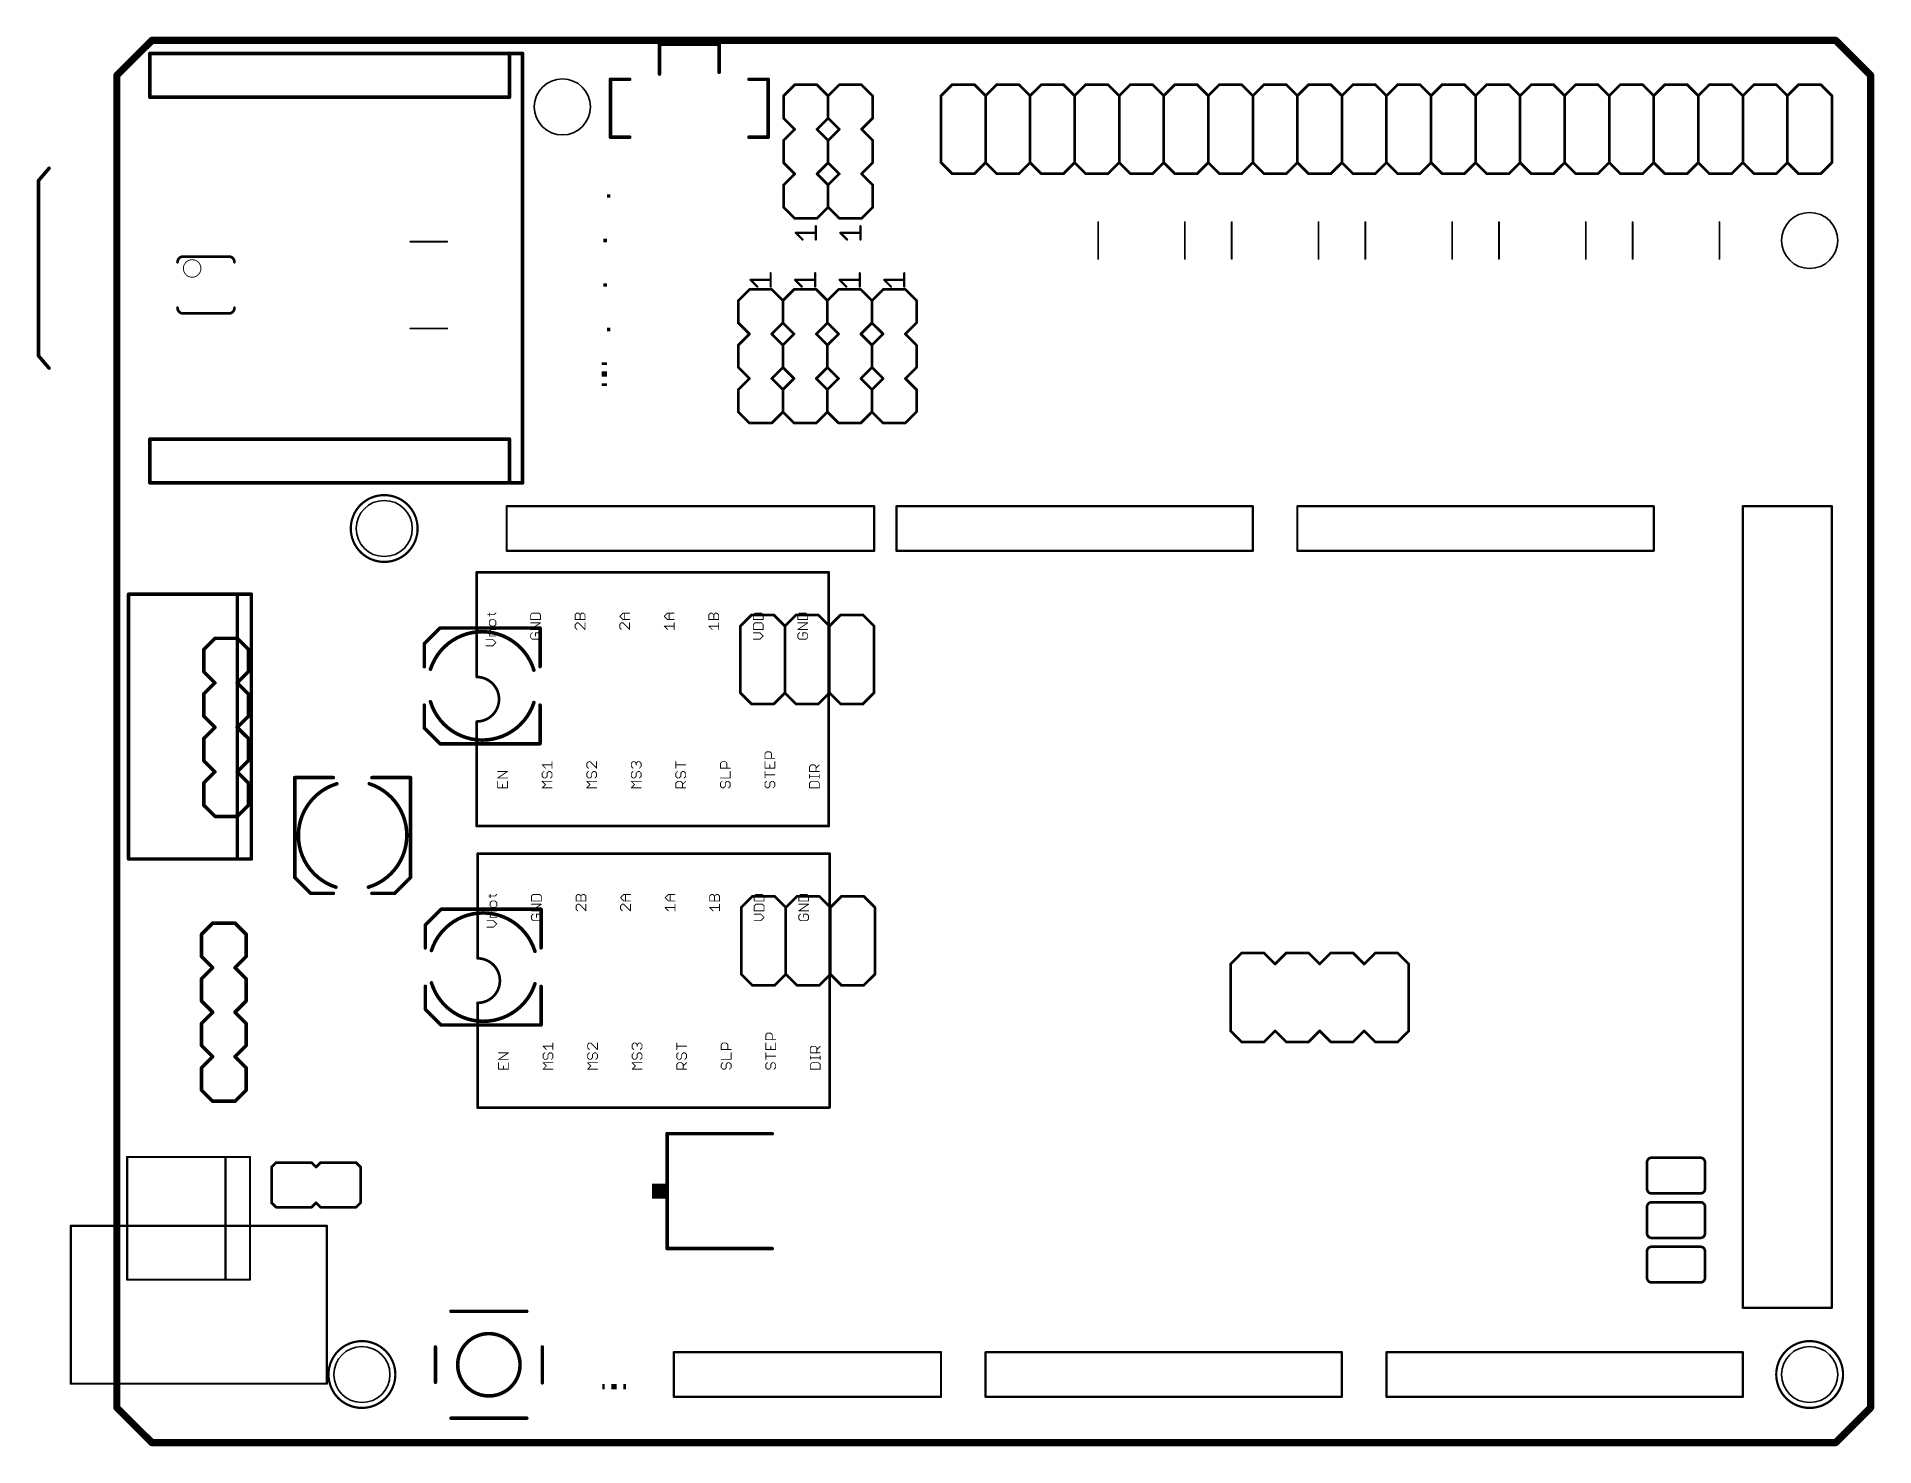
# Model space of a CAD drawing. Extents: x -5 to 100, y 0 to 80.
import ezdxf

# ---------------------------------------------------------------- set-up
doc = ezdxf.new("R2010")
doc.units = 0
doc.layers.add('20', color=7, linetype='CONTINUOUS')
doc.layers.add('21', color=253, linetype='CONTINUOUS')

# ---------------------------------------------------------------- blocks, each defined once
blk = doc.blocks.new('RECT')
blk.add_solid([(-0.5, -0.5), (0.5, -0.5), (-0.5, 0.5), (0.5, 0.5)])

msp = doc.modelspace()

# ---------------------------------------------------------------- linework, layer by layer
at = {"layer": '20', "const_width": 0.4064}
for points in [[(0, 78), (2, 80)], [(2, 80), (98, 80)], [(98, 80), (100, 78)], [(0, 78), (0, 2)], [(100, 2), (100, 78)], [(0, 2), (2, 0)], [(98, 0), (100, 2)], [(2, 0), (98, 0)]]:
    msp.add_lwpolyline(points, dxfattribs=at)
at = {"layer": '20', "const_width": 0.2032}
for points in [[(2, 80.1016, 1), (2, 79.8984)], [(2.0718, 79.9282, 1), (1.9282, 80.0718)], [(98.0718, 80.0718, 1), (97.9282, 79.9282)], [(98, 79.8984, 1), (98, 80.1016)], [(0.1016, 78, 1), (-0.1016, 78)], [(-0.0718, 78.0718, 1), (0.0718, 77.9282)], [(100.1016, 78, 1), (99.8984, 78)], [(99.9282, 77.9282, 1), (100.0718, 78.0718)], [(-0.1016, 2, 1), (0.1016, 2)], [(0.0718, 2.0718, 1), (-0.0718, 1.9282)], [(99.8984, 2, 1), (100.1016, 2)], [(100.0718, 1.9282, 1), (99.9282, 2.0718)], [(2, 0.1016, 1), (2, -0.1016)], [(1.9282, -0.0718, 1), (2.0718, 0.0718)], [(97.9282, 0.0718, 1), (98.0718, -0.0718)], [(98, -0.1016, 1), (98, 0.1016)]]:
    msp.add_lwpolyline(points, format="xyb", dxfattribs=at)
at = {"layer": '20'}
for centre in [(25.4, 76.2), (96.52, 68.58), (15.24, 52.15), (13.97, 3.89), (96.52, 3.89)]:
    msp.add_circle(centre, 1.6, dxfattribs=at)
at = {"layer": '21'}
for points, const_width in [([(34.339, 79.773), (30.939, 79.773)], 0.2032), ([(30.939, 79.773), (30.939, 78.073)], 0.2032), ([(34.339, 78.173), (34.339, 79.773)], 0.2032), ([(1.88, 76.75), (1.88, 79.25)], 0.2032), ([(1.88, 79.25), (22.38, 79.25)], 0.2032), ([(22.38, 79.25), (22.38, 76.75)], 0.2032), ([(22.38, 79.25), (23.13, 79.25)], 0.2032), ([(23.13, 54.75), (23.13, 79.25)], 0.2032), ([(29.239, 77.773), (28.139, 77.773)], 0.2032), ([(28.139, 77.773), (28.139, 74.473)], 0.2032), ([(37.139, 77.773), (36.039, 77.773)], 0.2032), ([(37.139, 74.473), (37.139, 77.773)], 0.2032), ([(38.0132, 76.8269), (38.6482, 77.4619)], 0.1524), ([(38.6482, 77.4619), (39.9182, 77.4619)], 0.1524), ([(39.9182, 77.4619), (40.5532, 76.8269)], 0.1524), ([(40.5533, 76.827), (41.1883, 77.462)], 0.1524), ([(41.1883, 77.462), (42.4583, 77.462)], 0.1524), ([(42.4583, 77.462), (43.0933, 76.827)], 0.1524), ([(46.99, 76.835), (47.625, 77.47)], 0.1524), ([(47.625, 77.47), (48.895, 77.47)], 0.1524), ([(49.53, 76.835), (48.895, 77.47)], 0.1524), ([(49.53, 76.835), (50.165, 77.47)], 0.1524), ([(50.165, 77.47), (51.435, 77.47)], 0.1524), ([(52.07, 76.835), (51.435, 77.47)], 0.1524), ([(52.07, 76.835), (52.705, 77.47)], 0.1524), ([(52.705, 77.47), (53.975, 77.47)], 0.1524), ([(54.61, 76.835), (53.975, 77.47)], 0.1524), ([(54.61, 76.835), (55.245, 77.47)], 0.1524), ([(55.245, 77.47), (56.515, 77.47)], 0.1524), ([(57.15, 76.835), (56.515, 77.47)], 0.1524), ([(57.15, 76.835), (57.785, 77.47)], 0.1524), ([(59.055, 77.47), (57.785, 77.47)], 0.1524), ([(59.055, 77.47), (59.69, 76.835)], 0.1524), ([(59.69, 76.835), (60.325, 77.47)], 0.1524), ([(61.595, 77.47), (60.325, 77.47)], 0.1524), ([(61.595, 77.47), (62.23, 76.835)], 0.1524), ([(62.23, 76.835), (62.865, 77.47)], 0.1524), ([(62.865, 77.47), (64.135, 77.47)], 0.1524), ([(64.77, 76.835), (64.135, 77.47)], 0.1524), ([(64.77, 76.835), (65.405, 77.47)], 0.1524), ([(65.405, 77.47), (66.675, 77.47)], 0.1524), ([(67.31, 76.835), (66.675, 77.47)], 0.1524), ([(67.31, 76.835), (67.945, 77.47)], 0.1524), ([(67.945, 77.47), (69.215, 77.47)], 0.1524), ([(69.85, 76.835), (69.215, 77.47)], 0.1524), ([(69.85, 76.835), (70.485, 77.47)], 0.1524), ([(70.485, 77.47), (71.755, 77.47)], 0.1524), ([(72.39, 76.835), (71.755, 77.47)], 0.1524), ([(72.39, 76.835), (73.025, 77.47)], 0.1524), ([(73.025, 77.47), (74.295, 77.47)], 0.1524), ([(74.93, 76.835), (74.295, 77.47)], 0.1524), ([(74.93, 76.835), (75.565, 77.47)], 0.1524), ([(75.565, 77.47), (76.835, 77.47)], 0.1524), ([(77.47, 76.835), (76.835, 77.47)], 0.1524), ([(77.47, 76.835), (78.105, 77.47)], 0.1524), ([(78.105, 77.47), (79.375, 77.47)], 0.1524), ([(80.01, 76.835), (79.375, 77.47)], 0.1524), ([(80.01, 76.835), (80.645, 77.47)], 0.1524), ([(80.645, 77.47), (81.915, 77.47)], 0.1524), ([(82.55, 76.835), (81.915, 77.47)], 0.1524), ([(83.185, 77.47), (82.55, 76.835)], 0.1524), ([(84.455, 77.47), (83.185, 77.47)], 0.1524), ([(85.09, 76.835), (84.455, 77.47)], 0.1524), ([(85.725, 77.47), (85.09, 76.835)], 0.1524), ([(86.995, 77.47), (85.725, 77.47)], 0.1524), ([(87.63, 76.835), (86.995, 77.47)], 0.1524), ([(88.265, 77.47), (87.63, 76.835)], 0.1524), ([(89.535, 77.47), (88.265, 77.47)], 0.1524), ([(90.17, 76.835), (89.535, 77.47)], 0.1524), ([(90.805, 77.47), (90.17, 76.835)], 0.1524), ([(92.075, 77.47), (90.805, 77.47)], 0.1524), ([(92.71, 76.835), (92.075, 77.47)], 0.1524), ([(93.345, 77.47), (92.71, 76.835)], 0.1524), ([(94.615, 77.47), (93.345, 77.47)], 0.1524), ([(95.25, 76.835), (94.615, 77.47)], 0.1524), ([(95.885, 77.47), (95.25, 76.835)], 0.1524), ([(97.155, 77.47), (95.885, 77.47)], 0.1524), ([(97.79, 76.835), (97.155, 77.47)], 0.1524), ([(1.88, 76.75), (22.38, 76.75)], 0.2032), ([(38.0132, 75.5569), (38.0132, 76.8269)], 0.1524), ([(40.5532, 76.8269), (40.5532, 75.5569)], 0.1524), ([(40.5533, 75.557), (40.5533, 76.827)], 0.1524), ([(43.0933, 76.827), (43.0933, 75.557)], 0.1524), ([(46.99, 73.025), (46.99, 76.835)], 0.1524), ([(49.53, 73.025), (49.53, 76.835)], 0.1524), ([(52.07, 73.025), (52.07, 76.835)], 0.1524), ([(54.61, 73.025), (54.61, 76.835)], 0.1524), ([(57.15, 73.025), (57.15, 76.835)], 0.1524), ([(59.69, 73.025), (59.69, 76.835)], 0.1524), ([(62.23, 73.025), (62.23, 76.835)], 0.1524), ([(64.77, 73.025), (64.77, 76.835)], 0.1524), ([(67.31, 73.025), (67.31, 76.835)], 0.1524), ([(69.85, 73.025), (69.85, 76.835)], 0.1524), ([(72.39, 73.025), (72.39, 76.835)], 0.1524), ([(74.93, 73.025), (74.93, 76.835)], 0.1524), ([(77.47, 73.025), (77.47, 76.835)], 0.1524), ([(80.01, 73.025), (80.01, 76.835)], 0.1524), ([(82.55, 73.025), (82.55, 76.835)], 0.1524), ([(85.09, 73.025), (85.09, 76.835)], 0.1524), ([(87.63, 73.025), (87.63, 76.835)], 0.1524), ([(90.17, 73.025), (90.17, 76.835)], 0.1524), ([(92.71, 73.025), (92.71, 76.835)], 0.1524), ([(95.25, 73.025), (95.25, 76.835)], 0.1524), ([(97.79, 76.835), (97.79, 73.025)], 0.1524), ([(38.6482, 74.9219), (38.0132, 75.5569)], 0.1524), ([(40.5532, 75.5569), (39.9182, 74.9219)], 0.1524), ([(41.1883, 74.922), (40.5533, 75.557)], 0.1524), ([(43.0933, 75.557), (42.4583, 74.922)], 0.1524), ([(28.139, 74.473), (29.239, 74.473)], 0.2032), ([(36.039, 74.473), (37.139, 74.473)], 0.2032), ([(38.0132, 74.2869), (38.6482, 74.9219)], 0.1524), ([(39.9182, 74.9219), (40.5532, 74.2869)], 0.1524), ([(40.5533, 74.287), (41.1883, 74.922)], 0.1524), ([(42.4583, 74.922), (43.0933, 74.287)], 0.1524), ([(38.0132, 73.0169), (38.0132, 74.2869)], 0.1524), ([(40.5532, 74.2869), (40.5532, 73.0169)], 0.1524), ([(40.5533, 73.017), (40.5533, 74.287)], 0.1524), ([(43.0933, 74.287), (43.0933, 73.017)], 0.1524), ([(-4.47, 72), (-3.87, 72.7)], 0.2032), ([(38.6482, 72.3819), (38.0132, 73.0169)], 0.1524), ([(38.0132, 71.7469), (38.6482, 72.3819)], 0.1524), ([(40.5532, 73.0169), (39.9182, 72.3819)], 0.1524), ([(39.9182, 72.3819), (40.5532, 71.7469)], 0.1524), ([(41.1883, 72.382), (40.5533, 73.017)], 0.1524), ([(40.5533, 71.747), (41.1883, 72.382)], 0.1524), ([(43.0933, 73.017), (42.4583, 72.382)], 0.1524), ([(42.4583, 72.382), (43.0933, 71.747)], 0.1524), ([(47.625, 72.39), (46.99, 73.025)], 0.1524), ([(47.625, 72.39), (48.895, 72.39)], 0.1524), ([(49.53, 73.025), (48.895, 72.39)], 0.1524), ([(50.165, 72.39), (49.53, 73.025)], 0.1524), ([(50.165, 72.39), (51.435, 72.39)], 0.1524), ([(52.07, 73.025), (51.435, 72.39)], 0.1524), ([(52.705, 72.39), (52.07, 73.025)], 0.1524), ([(52.705, 72.39), (53.975, 72.39)], 0.1524), ([(54.61, 73.025), (53.975, 72.39)], 0.1524), ([(55.245, 72.39), (54.61, 73.025)], 0.1524), ([(55.245, 72.39), (56.515, 72.39)], 0.1524), ([(57.15, 73.025), (56.515, 72.39)], 0.1524), ([(57.785, 72.39), (57.15, 73.025)], 0.1524), ([(57.785, 72.39), (59.055, 72.39)], 0.1524), ([(59.69, 73.025), (59.055, 72.39)], 0.1524), ([(60.325, 72.39), (59.69, 73.025)], 0.1524), ([(60.325, 72.39), (61.595, 72.39)], 0.1524), ([(62.23, 73.025), (61.595, 72.39)], 0.1524), ([(62.865, 72.39), (62.23, 73.025)], 0.1524), ([(62.865, 72.39), (64.135, 72.39)], 0.1524), ([(64.77, 73.025), (64.135, 72.39)], 0.1524), ([(65.405, 72.39), (64.77, 73.025)], 0.1524), ([(65.405, 72.39), (66.675, 72.39)], 0.1524), ([(67.31, 73.025), (66.675, 72.39)], 0.1524), ([(67.31, 73.025), (67.945, 72.39)], 0.1524), ([(69.215, 72.39), (67.945, 72.39)], 0.1524), ([(69.85, 73.025), (69.215, 72.39)], 0.1524), ([(70.485, 72.39), (69.85, 73.025)], 0.1524), ([(71.755, 72.39), (70.485, 72.39)], 0.1524), ([(72.39, 73.025), (71.755, 72.39)], 0.1524), ([(73.025, 72.39), (72.39, 73.025)], 0.1524), ([(74.295, 72.39), (73.025, 72.39)], 0.1524), ([(74.93, 73.025), (74.295, 72.39)], 0.1524), ([(75.565, 72.39), (74.93, 73.025)], 0.1524), ([(76.835, 72.39), (75.565, 72.39)], 0.1524), ([(77.47, 73.025), (76.835, 72.39)], 0.1524), ([(78.105, 72.39), (77.47, 73.025)], 0.1524), ([(79.375, 72.39), (78.105, 72.39)], 0.1524), ([(80.01, 73.025), (79.375, 72.39)], 0.1524), ([(80.645, 72.39), (80.01, 73.025)], 0.1524), ([(81.915, 72.39), (80.645, 72.39)], 0.1524), ([(82.55, 73.025), (81.915, 72.39)], 0.1524), ([(83.185, 72.39), (82.55, 73.025)], 0.1524), ([(84.455, 72.39), (83.185, 72.39)], 0.1524), ([(85.09, 73.025), (84.455, 72.39)], 0.1524), ([(85.725, 72.39), (85.09, 73.025)], 0.1524), ([(86.995, 72.39), (85.725, 72.39)], 0.1524), ([(87.63, 73.025), (86.995, 72.39)], 0.1524), ([(88.265, 72.39), (87.63, 73.025)], 0.1524), ([(89.535, 72.39), (88.265, 72.39)], 0.1524), ([(90.17, 73.025), (89.535, 72.39)], 0.1524), ([(90.805, 72.39), (90.17, 73.025)], 0.1524), ([(92.075, 72.39), (90.805, 72.39)], 0.1524), ([(92.71, 73.025), (92.075, 72.39)], 0.1524), ([(93.345, 72.39), (92.71, 73.025)], 0.1524), ([(94.615, 72.39), (93.345, 72.39)], 0.1524), ([(95.25, 73.025), (94.615, 72.39)], 0.1524), ([(95.885, 72.39), (95.25, 73.025)], 0.1524), ([(97.155, 72.39), (95.885, 72.39)], 0.1524), ([(97.79, 73.025), (97.155, 72.39)], 0.1524), ([(-4.47, 62), (-4.47, 72)], 0.2032), ([(38.0132, 70.4769), (38.0132, 71.7469)], 0.1524), ([(40.5532, 71.7469), (40.5532, 70.4769)], 0.1524), ([(40.5533, 70.477), (40.5533, 71.747)], 0.1524), ([(43.0933, 71.747), (43.0933, 70.477)], 0.1524), ([(38.0132, 70.4769), (38.6482, 69.8419)], 0.1524), ([(39.9182, 69.8419), (40.5532, 70.4769)], 0.1524), ([(40.5533, 70.477), (41.1883, 69.842)], 0.1524), ([(42.4583, 69.842), (43.0933, 70.477)], 0.1524), ([(38.6482, 69.8419), (39.9182, 69.8419)], 0.1524), ([(39.8547, 68.6354), (39.8547, 69.398)], 0.127), ([(41.1883, 69.842), (42.4583, 69.842)], 0.1524), ([(42.3948, 68.6355), (42.3948, 69.3981)], 0.127), ([(55.945, 67.53), (55.945, 69.63)], 0.1016), ([(60.895, 69.63), (60.895, 67.53)], 0.1016), ([(63.565, 67.53), (63.565, 69.63)], 0.1016), ([(68.515, 69.63), (68.515, 67.53)], 0.1016), ([(71.185, 67.53), (71.185, 69.63)], 0.1016), ([(76.135, 69.63), (76.135, 67.53)], 0.1016), ([(78.805, 67.53), (78.805, 69.63)], 0.1016), ([(83.755, 69.63), (83.755, 67.53)], 0.1016), ([(86.425, 67.53), (86.425, 69.63)], 0.1016), ([(91.375, 69.63), (91.375, 67.53)], 0.1016), ([(16.73, 68.515), (18.83, 68.515)], 0.1016), ([(39.0921, 68.6354), (38.7108, 69.0167)], 0.127), ([(38.7108, 69.0167), (39.8547, 69.0167)], 0.127), ([(41.6322, 68.6355), (41.2509, 69.0168)], 0.127), ([(41.2509, 69.0168), (42.3948, 69.0168)], 0.127), ([(3.779, 67.666), (6.379, 67.666)], 0.1524), ([(36.5119, 65.9502), (36.1306, 66.3315)], 0.127), ([(36.1306, 66.3315), (37.2745, 66.3315)], 0.127), ([(37.2745, 65.9502), (37.2745, 66.7128)], 0.127), ([(39.0519, 65.9502), (38.6706, 66.3315)], 0.127), ([(38.6706, 66.3315), (39.8145, 66.3315)], 0.127), ([(39.8145, 65.9502), (39.8145, 66.7128)], 0.127), ([(41.5919, 65.9502), (41.2106, 66.3315)], 0.127), ([(41.2106, 66.3315), (42.3545, 66.3315)], 0.127), ([(42.3545, 65.9502), (42.3545, 66.7128)], 0.127), ([(44.1319, 65.9502), (43.7506, 66.3315)], 0.127), ([(43.7506, 66.3315), (44.8945, 66.3315)], 0.127), ([(44.8945, 65.9502), (44.8945, 66.7128)], 0.127), ([(36.068, 65.786), (35.433, 65.151)], 0.1524), ([(35.433, 63.881), (35.433, 65.151)], 0.1524), ([(37.338, 65.786), (36.068, 65.786)], 0.1524), ([(37.973, 65.151), (37.338, 65.786)], 0.1524), ([(38.608, 65.786), (37.973, 65.151)], 0.1524), ([(37.973, 63.881), (37.973, 65.151)], 0.1524), ([(37.973, 65.151), (37.973, 63.881)], 0.1524), ([(39.878, 65.786), (38.608, 65.786)], 0.1524), ([(40.513, 65.151), (39.878, 65.786)], 0.1524), ([(41.148, 65.786), (40.513, 65.151)], 0.1524), ([(40.513, 63.881), (40.513, 65.151)], 0.1524), ([(40.513, 65.151), (40.513, 63.881)], 0.1524), ([(42.418, 65.786), (41.148, 65.786)], 0.1524), ([(43.053, 65.151), (42.418, 65.786)], 0.1524), ([(43.688, 65.786), (43.053, 65.151)], 0.1524), ([(43.053, 63.881), (43.053, 65.151)], 0.1524), ([(43.053, 65.151), (43.053, 63.881)], 0.1524), ([(44.958, 65.786), (43.688, 65.786)], 0.1524), ([(45.593, 65.151), (44.958, 65.786)], 0.1524), ([(45.593, 65.151), (45.593, 63.881)], 0.1524), ([(6.379, 64.416), (3.779, 64.416)], 0.1524), ([(36.068, 63.246), (35.433, 63.881)], 0.1524), ([(37.973, 63.881), (37.338, 63.246)], 0.1524), ([(38.608, 63.246), (37.973, 63.881)], 0.1524), ([(40.513, 63.881), (39.878, 63.246)], 0.1524), ([(41.148, 63.246), (40.513, 63.881)], 0.1524), ([(43.053, 63.881), (42.418, 63.246)], 0.1524), ([(43.688, 63.246), (43.053, 63.881)], 0.1524), ([(45.593, 63.881), (44.958, 63.246)], 0.1524), ([(18.83, 63.565), (16.73, 63.565)], 0.1016), ([(35.433, 62.611), (36.068, 63.246)], 0.1524), ([(37.338, 63.246), (37.973, 62.611)], 0.1524), ([(37.973, 62.611), (38.608, 63.246)], 0.1524), ([(39.878, 63.246), (40.513, 62.611)], 0.1524), ([(40.513, 62.611), (41.148, 63.246)], 0.1524), ([(42.418, 63.246), (43.053, 62.611)], 0.1524), ([(43.053, 62.611), (43.688, 63.246)], 0.1524), ([(44.958, 63.246), (45.593, 62.611)], 0.1524), ([(-4.47, 62), (-3.87, 61.3)], 0.2032), ([(35.433, 61.341), (35.433, 62.611)], 0.1524), ([(37.973, 61.341), (37.973, 62.611)], 0.1524), ([(37.973, 62.611), (37.973, 61.341)], 0.1524), ([(40.513, 61.341), (40.513, 62.611)], 0.1524), ([(40.513, 62.611), (40.513, 61.341)], 0.1524), ([(43.053, 61.341), (43.053, 62.611)], 0.1524), ([(43.053, 62.611), (43.053, 61.341)], 0.1524), ([(45.593, 62.611), (45.593, 61.341)], 0.1524), ([(36.068, 60.706), (35.433, 61.341)], 0.1524), ([(35.433, 60.071), (36.068, 60.706)], 0.1524), ([(37.973, 61.341), (37.338, 60.706)], 0.1524), ([(37.338, 60.706), (37.973, 60.071)], 0.1524), ([(38.608, 60.706), (37.973, 61.341)], 0.1524), ([(37.973, 60.071), (38.608, 60.706)], 0.1524), ([(40.513, 61.341), (39.878, 60.706)], 0.1524), ([(39.878, 60.706), (40.513, 60.071)], 0.1524), ([(41.148, 60.706), (40.513, 61.341)], 0.1524), ([(40.513, 60.071), (41.148, 60.706)], 0.1524), ([(43.053, 61.341), (42.418, 60.706)], 0.1524), ([(42.418, 60.706), (43.053, 60.071)], 0.1524), ([(43.688, 60.706), (43.053, 61.341)], 0.1524), ([(43.053, 60.071), (43.688, 60.706)], 0.1524), ([(45.593, 61.341), (44.958, 60.706)], 0.1524), ([(44.958, 60.706), (45.593, 60.071)], 0.1524), ([(35.433, 58.801), (35.433, 60.071)], 0.1524), ([(37.973, 58.801), (37.973, 60.071)], 0.1524), ([(37.973, 60.071), (37.973, 58.801)], 0.1524), ([(40.513, 58.801), (40.513, 60.071)], 0.1524), ([(40.513, 60.071), (40.513, 58.801)], 0.1524), ([(43.053, 58.801), (43.053, 60.071)], 0.1524), ([(43.053, 60.071), (43.053, 58.801)], 0.1524), ([(45.593, 60.071), (45.593, 58.801)], 0.1524), ([(36.068, 58.166), (35.433, 58.801)], 0.1524), ([(37.973, 58.801), (37.338, 58.166)], 0.1524), ([(38.608, 58.166), (37.973, 58.801)], 0.1524), ([(40.513, 58.801), (39.878, 58.166)], 0.1524), ([(41.148, 58.166), (40.513, 58.801)], 0.1524), ([(43.053, 58.801), (42.418, 58.166)], 0.1524), ([(43.688, 58.166), (43.053, 58.801)], 0.1524), ([(45.593, 58.801), (44.958, 58.166)], 0.1524), ([(37.338, 58.166), (36.068, 58.166)], 0.1524), ([(39.878, 58.166), (38.608, 58.166)], 0.1524), ([(42.418, 58.166), (41.148, 58.166)], 0.1524), ([(44.958, 58.166), (43.688, 58.166)], 0.1524), ([(1.88, 57.25), (1.88, 54.75)], 0.2032), ([(1.88, 57.25), (22.38, 57.25)], 0.2032), ([(22.38, 54.75), (22.38, 57.25)], 0.2032), ([(1.88, 54.75), (22.38, 54.75)], 0.2032), ([(22.38, 54.75), (23.13, 54.75)], 0.2032), ([(22.225, 50.88), (22.225, 53.42)], 0.127), ([(22.225, 53.42), (43.18, 53.42)], 0.127), ([(43.18, 53.42), (43.18, 50.88)], 0.127), ([(44.45, 50.88), (44.45, 53.42)], 0.127), ([(44.45, 53.42), (64.77, 53.42)], 0.127), ([(64.77, 53.42), (64.77, 50.88)], 0.127), ([(67.31, 53.42), (67.31, 50.88)], 0.127), ([(67.31, 53.42), (87.63, 53.42)], 0.127), ([(87.63, 53.42), (87.63, 50.88)], 0.127), ([(97.79, 53.42), (92.71, 53.42)], 0.127), ([(92.71, 53.42), (92.71, 7.7)], 0.127), ([(97.79, 7.7), (97.79, 53.42)], 0.127), ([(43.18, 50.88), (22.225, 50.88)], 0.127), ([(64.77, 50.88), (44.45, 50.88)], 0.127), ([(87.63, 50.88), (67.31, 50.88)], 0.127), ([(20.5171, 49.649), (20.5171, 43.68)], 0.1524), ([(20.5171, 49.649), (40.5831, 49.649)], 0.1524), ([(40.5831, 35.171), (40.5831, 49.649)], 0.1524), ([(0.664, 33.3), (0.664, 48.4)], 0.2032), ([(0.664, 48.4), (6.864, 48.4)], 0.2032), ([(6.864, 48.4), (7.664, 48.4)], 0.2032), ([(6.864, 48.4), (6.864, 33.3)], 0.2032), ([(7.664, 48.4), (7.664, 33.3)], 0.2032), ([(21.1433, 47.2344), (21.5161, 47.2344)], 0.0508), ([(21.2365, 47.1412), (21.2365, 47.3276)], 0.0508), ([(21.5161, 47.2344), (21.6093, 47.3276)], 0.0508), ([(23.6833, 47.3269), (23.5901, 47.2337)], 0.0508), ([(23.5901, 47.2337), (23.5901, 46.9541)], 0.0508), ([(24.0561, 47.3269), (23.6833, 47.3269)], 0.0508), ([(24.1493, 47.2337), (24.0561, 47.3269)], 0.0508), ([(24.1493, 46.9541), (24.1493, 47.2337)], 0.0508), ([(26.1301, 47.2337), (26.2233, 47.3269)], 0.0508), ([(26.1301, 46.9541), (26.1301, 47.2337)], 0.0508), ([(26.2233, 47.3269), (26.3165, 47.3269)], 0.0508), ([(26.3165, 47.3269), (26.4097, 47.2337)], 0.0508), ([(26.4097, 47.2337), (26.5029, 47.3269)], 0.0508), ([(26.4097, 46.9541), (26.4097, 47.2337)], 0.0508), ([(26.5029, 47.3269), (26.5961, 47.3269)], 0.0508), ([(26.5961, 47.3269), (26.6893, 47.2337)], 0.0508), ([(26.6893, 47.2337), (26.6893, 46.9541)], 0.0508), ([(28.6701, 47.1405), (28.8565, 47.3269)], 0.0508), ([(28.8565, 46.9541), (28.6701, 47.1405)], 0.0508), ([(28.8565, 47.3269), (29.2293, 47.3269)], 0.0508), ([(28.9497, 46.9541), (28.9497, 47.3269)], 0.0508), ([(31.2101, 47.1405), (31.3965, 47.3269)], 0.0508), ([(31.3965, 46.9541), (31.2101, 47.1405)], 0.0508), ([(31.3965, 47.3269), (31.7693, 47.3269)], 0.0508), ([(31.4897, 46.9541), (31.4897, 47.3269)], 0.0508), ([(33.7501, 47.2337), (33.8433, 47.3269)], 0.0508), ([(33.7501, 46.9541), (33.7501, 47.2337)], 0.0508), ([(33.8433, 47.3269), (33.9365, 47.3269)], 0.0508), ([(33.9365, 47.3269), (34.0297, 47.2337)], 0.0508), ([(34.0297, 47.2337), (34.1229, 47.3269)], 0.0508), ([(34.0297, 46.9541), (34.0297, 47.2337)], 0.0508), ([(34.1229, 47.3269), (34.2161, 47.3269)], 0.0508), ([(34.2161, 47.3269), (34.3093, 47.2337)], 0.0508), ([(34.3093, 47.2337), (34.3093, 46.9541)], 0.0508), ([(35.55, 46.585), (36.185, 47.22)], 0.1524), ([(36.185, 47.22), (37.455, 47.22)], 0.1524), ([(36.3833, 47.3269), (36.2901, 47.2337)], 0.0508), ([(36.2901, 47.2337), (36.2901, 46.9541)], 0.0508), ([(36.7561, 47.3269), (36.3833, 47.3269)], 0.0508), ([(36.8493, 47.2337), (36.7561, 47.3269)], 0.0508), ([(36.8493, 46.9541), (36.8493, 47.2337)], 0.0508), ([(37.455, 47.22), (38.09, 46.585)], 0.1524), ([(38.09, 46.585), (38.725, 47.22)], 0.1524), ([(38.725, 47.22), (39.995, 47.22)], 0.1524), ([(38.9233, 47.3269), (38.8301, 47.2337)], 0.0508), ([(38.8301, 47.2337), (38.8301, 46.9541)], 0.0508), ([(39.2961, 47.3269), (38.9233, 47.3269)], 0.0508), ([(39.3893, 47.2337), (39.2961, 47.3269)], 0.0508), ([(39.3893, 46.9541), (39.3893, 47.2337)], 0.0508), ([(39.995, 47.22), (40.63, 46.585)], 0.1524), ([(40.63, 46.585), (41.265, 47.22)], 0.1524), ([(41.265, 47.22), (42.535, 47.22)], 0.1524), ([(42.535, 47.22), (43.17, 46.585)], 0.1524), ([(17.527, 45.572), (18.427, 46.472)], 0.2032), ([(18.427, 46.472), (24.127, 46.472)], 0.2032), ([(21.3297, 46.9527), (21.2365, 46.8595)], 0.0508), ([(21.2365, 46.8595), (21.2365, 46.6731)], 0.0508), ([(21.2365, 46.6731), (21.3297, 46.5799)], 0.0508), ([(21.2365, 46.2982), (21.3297, 46.3914)], 0.0508), ([(21.3297, 46.205), (21.2365, 46.2982)], 0.0508), ([(21.2365, 46.1118), (21.3297, 46.205)], 0.0508), ([(21.2365, 46.0186), (21.2365, 46.1118)], 0.0508), ([(21.5161, 46.9527), (21.3297, 46.9527)], 0.0508), ([(21.3297, 46.5799), (21.5161, 46.5799)], 0.0508), ([(21.3297, 46.3914), (21.6093, 46.3914)], 0.0508), ([(21.3297, 46.205), (21.6093, 46.205)], 0.0508), ([(21.6093, 46.8595), (21.5161, 46.9527)], 0.0508), ([(21.5161, 46.5799), (21.6093, 46.6731)], 0.0508), ([(21.6093, 46.6731), (21.6093, 46.8595)], 0.0508), ([(23.5901, 46.9541), (24.1493, 46.9541)], 0.0508), ([(23.5901, 46.3928), (24.1493, 46.7656)], 0.0508), ([(24.1493, 46.7656), (23.5901, 46.7656)], 0.0508), ([(24.1493, 46.3928), (23.5901, 46.3928)], 0.0508), ([(23.6833, 46.2043), (23.5901, 46.1111)], 0.0508), ([(23.5901, 46.1111), (23.5901, 45.9247)], 0.0508), ([(24.0561, 46.2043), (23.8697, 46.2043)], 0.0508), ([(23.8697, 46.2043), (23.8697, 46.0179)], 0.0508), ([(24.127, 46.472), (24.127, 44.272)], 0.2032), ([(24.1493, 46.1111), (24.0561, 46.2043)], 0.0508), ([(24.1493, 45.9247), (24.1493, 46.1111)], 0.0508), ([(26.6893, 46.9541), (26.1301, 46.9541)], 0.0508), ([(26.2233, 46.7656), (26.1301, 46.6724)], 0.0508), ([(26.1301, 46.6724), (26.1301, 46.486)], 0.0508), ([(26.1301, 46.486), (26.2233, 46.3928)], 0.0508), ([(26.3165, 46.7656), (26.2233, 46.7656)], 0.0508), ([(26.6893, 46.3928), (26.3165, 46.7656)], 0.0508), ([(26.6893, 46.7656), (26.6893, 46.3928)], 0.0508), ([(28.7633, 46.7656), (28.6701, 46.6724)], 0.0508), ([(28.6701, 46.6724), (28.6701, 46.486)], 0.0508), ([(28.6701, 46.486), (28.7633, 46.3928)], 0.0508), ([(28.8565, 46.7656), (28.7633, 46.7656)], 0.0508), ([(29.2293, 46.9541), (28.8565, 46.9541)], 0.0508), ([(29.2293, 46.3928), (28.8565, 46.7656)], 0.0508), ([(29.2293, 46.7656), (29.2293, 46.3928)], 0.0508), ([(31.3965, 46.3928), (31.2101, 46.5792)], 0.0508), ([(31.2101, 46.5792), (31.7693, 46.5792)], 0.0508), ([(31.7693, 46.9541), (31.3965, 46.9541)], 0.0508), ([(31.7693, 46.3928), (31.7693, 46.7656)], 0.0508), ([(34.3093, 46.9541), (33.7501, 46.9541)], 0.0508), ([(33.9365, 46.3928), (33.7501, 46.5792)], 0.0508), ([(33.7501, 46.5792), (34.3093, 46.5792)], 0.0508), ([(34.3093, 46.3928), (34.3093, 46.7656)], 0.0508), ([(35.55, 42.775), (35.55, 46.585)], 0.1524), ([(36.2901, 46.9541), (36.8493, 46.9541)], 0.0508), ([(36.3833, 46.7656), (36.2901, 46.6724)], 0.0508), ([(36.2901, 46.6724), (36.2901, 46.3928)], 0.0508), ([(36.2901, 46.3928), (36.8493, 46.3928)], 0.0508), ([(36.6629, 46.2043), (36.2901, 46.2043)], 0.0508), ([(36.7561, 46.7656), (36.3833, 46.7656)], 0.0508), ([(36.8493, 46.0179), (36.6629, 46.2043)], 0.0508), ([(36.8493, 46.6724), (36.7561, 46.7656)], 0.0508), ([(36.8493, 46.3928), (36.8493, 46.6724)], 0.0508), ([(38.09, 46.585), (38.09, 42.775)], 0.1524), ([(38.8301, 46.9541), (39.3893, 46.9541)], 0.0508), ([(38.8301, 46.3928), (39.3893, 46.7656)], 0.0508), ([(39.3893, 46.7656), (38.8301, 46.7656)], 0.0508), ([(39.3893, 46.3928), (38.8301, 46.3928)], 0.0508), ([(38.9233, 46.2043), (38.8301, 46.1111)], 0.0508), ([(38.8301, 46.1111), (38.8301, 45.9247)], 0.0508), ([(39.2961, 46.2043), (39.1097, 46.2043)], 0.0508), ([(39.1097, 46.2043), (39.1097, 46.0179)], 0.0508), ([(39.3893, 46.1111), (39.2961, 46.2043)], 0.0508), ([(39.3893, 45.9247), (39.3893, 46.1111)], 0.0508), ([(40.63, 46.585), (40.63, 42.775)], 0.1524), ([(43.17, 46.585), (43.17, 42.775)], 0.1524), ([(4.9532, 45.252), (5.5882, 45.887)], 0.2032), ([(4.9532, 43.982), (4.9532, 45.252)], 0.2032), ([(5.5882, 45.887), (6.8582, 45.887)], 0.2032), ([(6.8582, 45.887), (7.4932, 45.252)], 0.2032), ([(7.4932, 45.252), (7.4932, 43.982)], 0.2032), ([(17.527, 44.272), (17.527, 45.572)], 0.2032), ([(21.4229, 45.8301), (21.0501, 45.8301)], 0.0508), ([(21.0501, 45.4573), (21.4229, 45.4573)], 0.0508), ([(21.6093, 46.0186), (21.2365, 46.0186)], 0.0508), ([(21.6093, 45.6437), (21.4229, 45.8301)], 0.0508), ([(21.4229, 45.4573), (21.6093, 45.6437)], 0.0508), ([(23.5901, 45.9247), (23.6833, 45.8315)], 0.0508), ([(23.6833, 45.8315), (24.0561, 45.8315)], 0.0508), ([(24.0561, 45.8315), (24.1493, 45.9247)], 0.0508), ([(36.2901, 45.8315), (36.6629, 45.8315)], 0.0508), ([(36.6629, 45.8315), (36.8493, 46.0179)], 0.0508), ([(38.8301, 45.9247), (38.9233, 45.8315)], 0.0508), ([(38.9233, 45.8315), (39.2961, 45.8315)], 0.0508), ([(39.2961, 45.8315), (39.3893, 45.9247)], 0.0508), ([(4.9532, 43.982), (5.5882, 43.347)], 0.2032), ([(6.8582, 43.347), (7.4932, 43.982)], 0.2032), ([(4.9532, 42.712), (5.5882, 43.347)], 0.2032), ([(6.8582, 43.347), (7.4932, 42.712)], 0.2032), ([(4.9532, 41.442), (4.9532, 42.712)], 0.2032), ([(7.4932, 42.712), (7.4932, 41.442)], 0.2032), ([(17.527, 40.772), (17.527, 42.072)], 0.2032), ([(24.127, 42.072), (24.127, 39.872)], 0.2032), ([(35.55, 42.775), (36.185, 42.14)], 0.1524), ([(36.185, 42.14), (37.455, 42.14)], 0.1524), ([(37.455, 42.14), (38.09, 42.775)], 0.1524), ([(38.09, 42.775), (38.725, 42.14)], 0.1524), ([(38.725, 42.14), (39.995, 42.14)], 0.1524), ([(39.995, 42.14), (40.63, 42.775)], 0.1524), ([(40.63, 42.775), (41.265, 42.14)], 0.1524), ([(41.265, 42.14), (42.535, 42.14)], 0.1524), ([(42.535, 42.14), (43.17, 42.775)], 0.1524), ([(5.5882, 40.807), (4.9532, 41.442)], 0.2032), ([(4.9532, 40.172), (5.5882, 40.807)], 0.2032), ([(7.4932, 41.442), (6.8582, 40.807)], 0.2032), ([(6.8582, 40.807), (7.4932, 40.172)], 0.2032), ([(18.427, 39.872), (17.527, 40.772)], 0.2032), ([(20.5171, 41.14), (20.5171, 35.171)], 0.1524), ([(4.9532, 38.902), (4.9532, 40.172)], 0.2032), ([(7.4932, 40.172), (7.4932, 38.902)], 0.2032), ([(24.127, 39.872), (18.427, 39.872)], 0.2032), ([(5.5882, 38.267), (4.9532, 38.902)], 0.2032), ([(7.4932, 38.902), (6.8582, 38.267)], 0.2032), ([(24.8097, 38.478), (24.8097, 38.8508)], 0.0508), ([(26.8837, 38.8508), (26.7905, 38.7576)], 0.0508), ([(26.7905, 38.7576), (26.7905, 38.5712)], 0.0508), ([(26.9769, 38.8508), (26.8837, 38.8508)], 0.0508), ([(27.3497, 38.478), (26.9769, 38.8508)], 0.0508), ([(27.3497, 38.8508), (27.3497, 38.478)], 0.0508), ([(29.3305, 38.7576), (29.4237, 38.8508)], 0.0508), ([(29.3305, 38.5712), (29.3305, 38.7576)], 0.0508), ([(29.4237, 38.8508), (29.5169, 38.8508)], 0.0508), ([(29.5169, 38.8508), (29.6101, 38.7576)], 0.0508), ([(29.6101, 38.7576), (29.7033, 38.8508)], 0.0508), ([(29.6101, 38.7576), (29.6101, 38.6644)], 0.0508), ([(29.7033, 38.8508), (29.7965, 38.8508)], 0.0508), ([(29.7965, 38.8508), (29.8897, 38.7576)], 0.0508), ([(29.8897, 38.7576), (29.8897, 38.5712)], 0.0508), ([(31.8705, 38.478), (31.8705, 38.8508)], 0.0508), ([(34.4105, 38.7576), (34.5037, 38.8508)], 0.0508), ([(34.4105, 38.478), (34.4105, 38.7576)], 0.0508), ([(34.5037, 38.8508), (34.6901, 38.8508)], 0.0508), ([(34.6901, 38.8508), (34.7833, 38.7576)], 0.0508), ([(34.7833, 38.7576), (34.7833, 38.478)], 0.0508), ([(36.9505, 39.3189), (37.0437, 39.4121)], 0.0508), ([(36.9505, 39.0393), (36.9505, 39.3189)], 0.0508), ([(37.5097, 39.0393), (36.9505, 39.0393)], 0.0508), ([(36.9505, 38.8508), (36.9505, 38.478)], 0.0508), ([(37.0437, 39.4121), (37.2301, 39.4121)], 0.0508), ([(37.2301, 39.4121), (37.3233, 39.3189)], 0.0508), ([(37.3233, 39.3189), (37.3233, 39.0393)], 0.0508), ([(37.5097, 38.478), (37.5097, 38.8508)], 0.0508), ([(4.9532, 37.632), (5.5882, 38.267)], 0.2032), ([(4.9532, 36.362), (4.9532, 37.632)], 0.2032), ([(6.8582, 38.267), (7.4932, 37.632)], 0.2032), ([(7.4932, 37.632), (7.4932, 36.362)], 0.2032), ([(10.1387, 32.24), (10.1387, 37.94)], 0.2032), ([(10.1387, 37.94), (12.3387, 37.94)], 0.2032), ([(14.5387, 37.94), (16.7387, 37.94)], 0.2032), ([(16.7387, 37.94), (16.7387, 32.24)], 0.2032), ([(21.7105, 37.9167), (22.2697, 38.2895)], 0.0508), ([(22.2697, 38.2895), (21.7105, 38.2895)], 0.0508), ([(22.2697, 37.9167), (21.7105, 37.9167)], 0.0508), ([(21.7105, 37.7282), (21.7105, 37.3554)], 0.0508), ([(22.2697, 37.3554), (22.2697, 37.7282)], 0.0508), ([(24.4369, 38.478), (24.2505, 38.6644)], 0.0508), ([(24.2505, 38.6644), (24.8097, 38.6644)], 0.0508), ([(24.3437, 38.2895), (24.2505, 38.1963)], 0.0508), ([(24.2505, 38.1963), (24.2505, 38.0099)], 0.0508), ([(24.2505, 38.0099), (24.3437, 37.9167)], 0.0508), ([(24.4369, 37.5418), (24.2505, 37.7282)], 0.0508), ([(24.2505, 37.7282), (24.8097, 37.7282)], 0.0508), ([(24.3437, 37.9167), (24.4369, 37.9167)], 0.0508), ([(24.4369, 37.9167), (24.5301, 38.0099)], 0.0508), ([(24.5301, 38.1963), (24.6233, 38.2895)], 0.0508), ([(24.5301, 38.0099), (24.5301, 38.1963)], 0.0508), ([(24.6233, 38.2895), (24.7165, 38.2895)], 0.0508), ([(24.7165, 38.2895), (24.8097, 38.1963)], 0.0508), ([(24.8097, 38.0099), (24.7165, 37.9167)], 0.0508), ([(24.8097, 38.1963), (24.8097, 38.0099)], 0.0508), ([(26.7905, 38.5712), (26.8837, 38.478)], 0.0508), ([(26.8837, 38.2895), (26.7905, 38.1963)], 0.0508), ([(26.7905, 38.1963), (26.7905, 38.0099)], 0.0508), ([(26.7905, 38.0099), (26.8837, 37.9167)], 0.0508), ([(26.9769, 37.5418), (26.7905, 37.7282)], 0.0508), ([(26.7905, 37.7282), (27.3497, 37.7282)], 0.0508), ([(26.8837, 37.9167), (26.9769, 37.9167)], 0.0508), ([(26.9769, 37.9167), (27.0701, 38.0099)], 0.0508), ([(27.0701, 38.1963), (27.1633, 38.2895)], 0.0508), ([(27.0701, 38.0099), (27.0701, 38.1963)], 0.0508), ([(27.1633, 38.2895), (27.2565, 38.2895)], 0.0508), ([(27.2565, 38.2895), (27.3497, 38.1963)], 0.0508), ([(27.3497, 38.0099), (27.2565, 37.9167)], 0.0508), ([(27.3497, 38.1963), (27.3497, 38.0099)], 0.0508), ([(29.4237, 38.478), (29.3305, 38.5712)], 0.0508), ([(29.4237, 38.2895), (29.3305, 38.1963)], 0.0508), ([(29.3305, 38.1963), (29.3305, 38.0099)], 0.0508), ([(29.3305, 38.0099), (29.4237, 37.9167)], 0.0508), ([(29.5169, 37.5418), (29.3305, 37.7282)], 0.0508), ([(29.3305, 37.7282), (29.8897, 37.7282)], 0.0508), ([(29.4237, 37.9167), (29.5169, 37.9167)], 0.0508), ([(29.5169, 37.9167), (29.6101, 38.0099)], 0.0508), ([(29.6101, 38.1963), (29.7033, 38.2895)], 0.0508), ([(29.6101, 38.0099), (29.6101, 38.1963)], 0.0508), ([(29.7033, 38.2895), (29.7965, 38.2895)], 0.0508), ([(29.8897, 38.5712), (29.7965, 38.478)], 0.0508), ([(29.7965, 38.2895), (29.8897, 38.1963)], 0.0508), ([(29.8897, 38.0099), (29.7965, 37.9167)], 0.0508), ([(29.8897, 38.1963), (29.8897, 38.0099)], 0.0508), ([(32.4297, 38.6644), (31.8705, 38.6644)], 0.0508), ([(31.9637, 38.2895), (31.8705, 38.1963)], 0.0508), ([(31.8705, 38.1963), (31.8705, 38.0099)], 0.0508), ([(31.8705, 38.0099), (31.9637, 37.9167)], 0.0508), ([(31.8705, 37.635), (31.9637, 37.7282)], 0.0508), ([(31.9637, 37.9167), (32.0569, 37.9167)], 0.0508), ([(31.9637, 37.7282), (32.1501, 37.7282)], 0.0508), ([(32.0569, 37.9167), (32.1501, 38.0099)], 0.0508), ([(32.1501, 38.1963), (32.2433, 38.2895)], 0.0508), ([(32.1501, 38.0099), (32.1501, 38.1963)], 0.0508), ([(32.1501, 37.7282), (32.2433, 37.635)], 0.0508), ([(32.2433, 38.2895), (32.3365, 38.2895)], 0.0508), ([(32.2433, 37.5418), (32.4297, 37.7282)], 0.0508), ([(32.3365, 38.2895), (32.4297, 38.1963)], 0.0508), ([(32.4297, 38.0099), (32.3365, 37.9167)], 0.0508), ([(32.4297, 38.1963), (32.4297, 38.0099)], 0.0508), ([(34.9697, 38.478), (34.4105, 38.478)], 0.0508), ([(34.4105, 37.9167), (34.9697, 37.9167)], 0.0508), ([(34.5037, 37.7282), (34.4105, 37.635)], 0.0508), ([(34.6901, 37.635), (34.7833, 37.7282)], 0.0508), ([(34.7833, 37.7282), (34.8765, 37.7282)], 0.0508), ([(34.8765, 37.7282), (34.9697, 37.635)], 0.0508), ([(34.9697, 37.9167), (34.9697, 38.2895)], 0.0508), ([(36.9505, 38.478), (37.5097, 38.478)], 0.0508), ([(36.9505, 37.9167), (36.9505, 38.2895)], 0.0508), ([(37.5097, 38.1031), (36.9505, 38.1031)], 0.0508), ([(37.0437, 37.7282), (36.9505, 37.635)], 0.0508), ([(37.2301, 38.478), (37.2301, 38.6644)], 0.0508), ([(37.2301, 37.635), (37.3233, 37.7282)], 0.0508), ([(37.3233, 37.7282), (37.4165, 37.7282)], 0.0508), ([(37.4165, 37.7282), (37.5097, 37.635)], 0.0508), ([(39.4905, 38.5705), (39.5837, 38.6637)], 0.0508), ([(39.4905, 38.2909), (39.4905, 38.5705)], 0.0508), ([(40.0497, 38.2909), (39.4905, 38.2909)], 0.0508), ([(39.4905, 37.9167), (39.4905, 38.1031)], 0.0508), ([(40.0497, 38.0099), (39.4905, 38.0099)], 0.0508), ([(39.5837, 37.7282), (39.4905, 37.635)], 0.0508), ([(39.5837, 38.6637), (39.7701, 38.6637)], 0.0508), ([(39.9565, 37.7282), (39.5837, 37.7282)], 0.0508), ([(39.7701, 38.6637), (39.8633, 38.5705)], 0.0508), ([(39.8633, 38.4773), (40.0497, 38.6637)], 0.0508), ([(39.8633, 38.5705), (39.8633, 38.2909)], 0.0508), ([(40.0497, 37.635), (39.9565, 37.7282)], 0.0508), ([(40.0497, 37.9167), (40.0497, 38.1031)], 0.0508), ([(21.7105, 37.3554), (22.2697, 37.3554)], 0.0508), ([(21.9901, 37.3554), (21.9901, 37.5418)], 0.0508), ([(24.2505, 37.3554), (24.4369, 37.5418)], 0.0508), ([(24.8097, 37.3554), (24.2505, 37.3554)], 0.0508), ([(26.7905, 37.3554), (26.9769, 37.5418)], 0.0508), ([(27.3497, 37.3554), (26.7905, 37.3554)], 0.0508), ([(29.3305, 37.3554), (29.5169, 37.5418)], 0.0508), ([(29.8897, 37.3554), (29.3305, 37.3554)], 0.0508), ([(31.8705, 37.3554), (31.8705, 37.635)], 0.0508), ([(32.4297, 37.3554), (31.8705, 37.3554)], 0.0508), ([(32.2433, 37.635), (32.2433, 37.3554)], 0.0508), ([(34.4105, 37.635), (34.4105, 37.4486)], 0.0508), ([(34.4105, 37.4486), (34.5037, 37.3554)], 0.0508), ([(34.5037, 37.3554), (34.5969, 37.3554)], 0.0508), ([(34.5969, 37.3554), (34.6901, 37.4486)], 0.0508), ([(34.6901, 37.4486), (34.6901, 37.635)], 0.0508), ([(34.9697, 37.4486), (34.8765, 37.3554)], 0.0508), ([(34.9697, 37.635), (34.9697, 37.4486)], 0.0508), ([(36.9505, 37.635), (36.9505, 37.4486)], 0.0508), ([(36.9505, 37.4486), (37.0437, 37.3554)], 0.0508), ([(37.0437, 37.3554), (37.1369, 37.3554)], 0.0508), ([(37.1369, 37.3554), (37.2301, 37.4486)], 0.0508), ([(37.2301, 37.4486), (37.2301, 37.635)], 0.0508), ([(37.5097, 37.4486), (37.4165, 37.3554)], 0.0508), ([(37.5097, 37.635), (37.5097, 37.4486)], 0.0508), ([(39.4905, 37.635), (39.4905, 37.3554)], 0.0508), ([(39.4905, 37.3554), (40.0497, 37.3554)], 0.0508), ([(40.0497, 37.3554), (40.0497, 37.635)], 0.0508), ([(4.9532, 36.362), (5.5882, 35.727)], 0.2032), ([(5.5882, 35.727), (6.8582, 35.727)], 0.2032), ([(6.8582, 35.727), (7.4932, 36.362)], 0.2032), ([(20.5171, 35.171), (40.5831, 35.171)], 0.1524), ([(20.567, 33.599), (20.567, 27.63)], 0.1524), ([(20.567, 33.599), (40.633, 33.599)], 0.1524), ([(40.633, 19.121), (40.633, 33.599)], 0.1524), ([(6.864, 33.3), (0.664, 33.3)], 0.2032), ([(7.664, 33.3), (6.864, 33.3)], 0.2032), ([(11.0387, 31.34), (10.1387, 32.24)], 0.2032), ([(12.3387, 31.34), (11.0387, 31.34)], 0.2032), ([(15.8387, 31.34), (14.5387, 31.34)], 0.2032), ([(16.7387, 32.24), (15.8387, 31.34)], 0.2032), ([(17.585, 29.53), (18.485, 30.43)], 0.2032), ([(18.485, 30.43), (24.185, 30.43)], 0.2032), ([(21.1932, 31.1844), (21.566, 31.1844)], 0.0508), ([(21.2864, 31.0912), (21.2864, 31.2776)], 0.0508), ([(21.3796, 30.9027), (21.2864, 30.8095)], 0.0508), ([(21.2864, 30.8095), (21.2864, 30.6231)], 0.0508), ([(21.2864, 30.6231), (21.3796, 30.5299)], 0.0508), ([(21.566, 30.9027), (21.3796, 30.9027)], 0.0508), ([(21.3796, 30.5299), (21.566, 30.5299)], 0.0508), ([(21.566, 31.1844), (21.6592, 31.2776)], 0.0508), ([(21.6592, 30.8095), (21.566, 30.9027)], 0.0508), ([(21.566, 30.5299), (21.6592, 30.6231)], 0.0508), ([(21.6592, 30.6231), (21.6592, 30.8095)], 0.0508), ([(23.7332, 31.2769), (23.64, 31.1837)], 0.0508), ([(23.64, 31.1837), (23.64, 30.9041)], 0.0508), ([(23.64, 30.9041), (24.1992, 30.9041)], 0.0508), ([(23.64, 30.3428), (24.1992, 30.7156)], 0.0508), ([(24.1992, 30.7156), (23.64, 30.7156)], 0.0508), ([(24.106, 31.2769), (23.7332, 31.2769)], 0.0508), ([(24.1992, 31.1837), (24.106, 31.2769)], 0.0508), ([(24.185, 30.43), (24.185, 28.23)], 0.2032), ([(24.1992, 30.9041), (24.1992, 31.1837)], 0.0508), ([(26.18, 31.1837), (26.2732, 31.2769)], 0.0508), ([(26.18, 30.9041), (26.18, 31.1837)], 0.0508), ([(26.7392, 30.9041), (26.18, 30.9041)], 0.0508), ([(26.2732, 30.7156), (26.18, 30.6224)], 0.0508), ([(26.18, 30.6224), (26.18, 30.436)], 0.0508), ([(26.18, 30.436), (26.2732, 30.3428)], 0.0508), ([(26.2732, 31.2769), (26.3664, 31.2769)], 0.0508), ([(26.3664, 30.7156), (26.2732, 30.7156)], 0.0508), ([(26.3664, 31.2769), (26.4596, 31.1837)], 0.0508), ([(26.7392, 30.3428), (26.3664, 30.7156)], 0.0508), ([(26.4596, 31.1837), (26.5528, 31.2769)], 0.0508), ([(26.4596, 30.9041), (26.4596, 31.1837)], 0.0508), ([(26.5528, 31.2769), (26.646, 31.2769)], 0.0508), ([(26.646, 31.2769), (26.7392, 31.1837)], 0.0508), ([(26.7392, 31.1837), (26.7392, 30.9041)], 0.0508), ([(26.7392, 30.7156), (26.7392, 30.3428)], 0.0508), ([(28.72, 31.0905), (28.9064, 31.2769)], 0.0508), ([(28.9064, 30.9041), (28.72, 31.0905)], 0.0508), ([(28.8132, 30.7156), (28.72, 30.6224)], 0.0508), ([(28.72, 30.6224), (28.72, 30.436)], 0.0508), ([(28.72, 30.436), (28.8132, 30.3428)], 0.0508), ([(28.9064, 30.7156), (28.8132, 30.7156)], 0.0508), ([(28.9064, 31.2769), (29.2792, 31.2769)], 0.0508), ([(29.2792, 30.9041), (28.9064, 30.9041)], 0.0508), ([(29.2792, 30.3428), (28.9064, 30.7156)], 0.0508), ([(28.9996, 30.9041), (28.9996, 31.2769)], 0.0508), ([(29.2792, 30.7156), (29.2792, 30.3428)], 0.0508), ([(31.26, 31.0905), (31.4464, 31.2769)], 0.0508), ([(31.4464, 30.9041), (31.26, 31.0905)], 0.0508), ([(31.4464, 30.3428), (31.26, 30.5292)], 0.0508), ([(31.26, 30.5292), (31.8192, 30.5292)], 0.0508), ([(31.4464, 31.2769), (31.8192, 31.2769)], 0.0508), ([(31.8192, 30.9041), (31.4464, 30.9041)], 0.0508), ([(31.5396, 30.9041), (31.5396, 31.2769)], 0.0508), ([(31.8192, 30.3428), (31.8192, 30.7156)], 0.0508), ([(33.8, 31.1837), (33.8932, 31.2769)], 0.0508), ([(33.8, 30.9041), (33.8, 31.1837)], 0.0508), ([(34.3592, 30.9041), (33.8, 30.9041)], 0.0508), ([(33.9864, 30.3428), (33.8, 30.5292)], 0.0508), ([(33.8, 30.5292), (34.3592, 30.5292)], 0.0508), ([(33.8932, 31.2769), (33.9864, 31.2769)], 0.0508), ([(33.9864, 31.2769), (34.0796, 31.1837)], 0.0508), ([(34.0796, 31.1837), (34.1728, 31.2769)], 0.0508), ([(34.0796, 30.9041), (34.0796, 31.1837)], 0.0508), ([(34.1728, 31.2769), (34.266, 31.2769)], 0.0508), ([(34.266, 31.2769), (34.3592, 31.1837)], 0.0508), ([(34.3592, 31.1837), (34.3592, 30.9041)], 0.0508), ([(34.3592, 30.3428), (34.3592, 30.7156)], 0.0508), ([(35.6, 30.535), (36.235, 31.17)], 0.1524), ([(35.6, 26.725), (35.6, 30.535)], 0.1524), ([(36.235, 31.17), (37.505, 31.17)], 0.1524), ([(36.4332, 31.2769), (36.34, 31.1837)], 0.0508), ([(36.34, 31.1837), (36.34, 30.9041)], 0.0508), ([(36.34, 30.9041), (36.8992, 30.9041)], 0.0508), ([(36.4332, 30.7156), (36.34, 30.6224)], 0.0508), ([(36.34, 30.6224), (36.34, 30.3428)], 0.0508), ([(36.806, 31.2769), (36.4332, 31.2769)], 0.0508), ([(36.806, 30.7156), (36.4332, 30.7156)], 0.0508), ([(36.8992, 31.1837), (36.806, 31.2769)], 0.0508), ([(36.8992, 30.6224), (36.806, 30.7156)], 0.0508), ([(36.8992, 30.9041), (36.8992, 31.1837)], 0.0508), ([(36.8992, 30.3428), (36.8992, 30.6224)], 0.0508), ([(37.505, 31.17), (38.14, 30.535)], 0.1524), ([(38.14, 30.535), (38.775, 31.17)], 0.1524), ([(38.14, 30.535), (38.14, 26.725)], 0.1524), ([(38.775, 31.17), (40.045, 31.17)], 0.1524), ([(38.9732, 31.2769), (38.88, 31.1837)], 0.0508), ([(38.88, 31.1837), (38.88, 30.9041)], 0.0508), ([(38.88, 30.9041), (39.4392, 30.9041)], 0.0508), ([(38.88, 30.3428), (39.4392, 30.7156)], 0.0508), ([(39.4392, 30.7156), (38.88, 30.7156)], 0.0508), ([(39.346, 31.2769), (38.9732, 31.2769)], 0.0508), ([(39.4392, 31.1837), (39.346, 31.2769)], 0.0508), ([(39.4392, 30.9041), (39.4392, 31.1837)], 0.0508), ([(40.045, 31.17), (40.68, 30.535)], 0.1524), ([(40.68, 30.535), (41.315, 31.17)], 0.1524), ([(40.68, 30.535), (40.68, 26.725)], 0.1524), ([(41.315, 31.17), (42.585, 31.17)], 0.1524), ([(42.585, 31.17), (43.22, 30.535)], 0.1524), ([(43.22, 30.535), (43.22, 26.725)], 0.1524), ([(4.8261, 29.004), (5.4611, 29.639)], 0.2032), ([(5.4611, 29.639), (6.7311, 29.639)], 0.2032), ([(6.7311, 29.639), (7.3661, 29.004)], 0.2032), ([(17.585, 28.23), (17.585, 29.53)], 0.2032), ([(21.4728, 29.7801), (21.1, 29.7801)], 0.0508), ([(21.1, 29.4073), (21.4728, 29.4073)], 0.0508), ([(21.2864, 30.2482), (21.3796, 30.3414)], 0.0508), ([(21.3796, 30.155), (21.2864, 30.2482)], 0.0508), ([(21.2864, 30.0618), (21.3796, 30.155)], 0.0508), ([(21.2864, 29.9686), (21.2864, 30.0618)], 0.0508), ([(21.6592, 29.9686), (21.2864, 29.9686)], 0.0508), ([(21.3796, 30.3414), (21.6592, 30.3414)], 0.0508), ([(21.3796, 30.155), (21.6592, 30.155)], 0.0508), ([(21.6592, 29.5937), (21.4728, 29.7801)], 0.0508), ([(21.4728, 29.4073), (21.6592, 29.5937)], 0.0508), ([(24.1992, 30.3428), (23.64, 30.3428)], 0.0508), ([(23.7332, 30.1543), (23.64, 30.0611)], 0.0508), ([(23.64, 30.0611), (23.64, 29.8747)], 0.0508), ([(23.64, 29.8747), (23.7332, 29.7815)], 0.0508), ([(23.7332, 29.7815), (24.106, 29.7815)], 0.0508), ([(24.106, 30.1543), (23.9196, 30.1543)], 0.0508), ([(23.9196, 30.1543), (23.9196, 29.9679)], 0.0508), ([(24.1992, 30.0611), (24.106, 30.1543)], 0.0508), ([(24.106, 29.7815), (24.1992, 29.8747)], 0.0508), ([(24.1992, 29.8747), (24.1992, 30.0611)], 0.0508), ([(36.34, 30.3428), (36.8992, 30.3428)], 0.0508), ([(36.7128, 30.1543), (36.34, 30.1543)], 0.0508), ([(36.34, 29.7815), (36.7128, 29.7815)], 0.0508), ([(36.8992, 29.9679), (36.7128, 30.1543)], 0.0508), ([(36.7128, 29.7815), (36.8992, 29.9679)], 0.0508), ([(39.4392, 30.3428), (38.88, 30.3428)], 0.0508), ([(38.9732, 30.1543), (38.88, 30.0611)], 0.0508), ([(38.88, 30.0611), (38.88, 29.8747)], 0.0508), ([(38.88, 29.8747), (38.9732, 29.7815)], 0.0508), ([(38.9732, 29.7815), (39.346, 29.7815)], 0.0508), ([(39.346, 30.1543), (39.1596, 30.1543)], 0.0508), ([(39.1596, 30.1543), (39.1596, 29.9679)], 0.0508), ([(39.4392, 30.0611), (39.346, 30.1543)], 0.0508), ([(39.346, 29.7815), (39.4392, 29.8747)], 0.0508), ([(39.4392, 29.8747), (39.4392, 30.0611)], 0.0508), ([(4.8261, 27.734), (4.8261, 29.004)], 0.2032), ([(7.3661, 29.004), (7.3661, 27.734)], 0.2032), ([(4.8261, 27.734), (5.4611, 27.099)], 0.2032), ([(6.7311, 27.099), (7.3661, 27.734)], 0.2032), ([(63.5, 27.305), (64.135, 27.94)], 0.1524), ([(63.5, 23.495), (63.5, 27.305)], 0.1524), ([(64.135, 27.94), (65.405, 27.94)], 0.1524), ([(65.405, 27.94), (66.04, 27.305)], 0.1524), ([(66.04, 27.305), (66.675, 27.94)], 0.1524), ([(66.675, 27.94), (67.945, 27.94)], 0.1524), ([(67.945, 27.94), (68.58, 27.305)], 0.1524), ([(68.58, 27.305), (69.215, 27.94)], 0.1524), ([(69.215, 27.94), (70.485, 27.94)], 0.1524), ([(70.485, 27.94), (71.12, 27.305)], 0.1524), ([(71.12, 27.305), (71.755, 27.94)], 0.1524), ([(71.755, 27.94), (73.025, 27.94)], 0.1524), ([(73.025, 27.94), (73.66, 27.305)], 0.1524), ([(73.66, 27.305), (73.66, 23.495)], 0.1524), ([(4.8261, 26.464), (5.4611, 27.099)], 0.2032), ([(4.8261, 25.194), (4.8261, 26.464)], 0.2032), ([(6.7311, 27.099), (7.3661, 26.464)], 0.2032), ([(7.3661, 26.464), (7.3661, 25.194)], 0.2032), ([(35.6, 26.725), (36.235, 26.09)], 0.1524), ([(37.505, 26.09), (38.14, 26.725)], 0.1524), ([(38.14, 26.725), (38.775, 26.09)], 0.1524), ([(40.045, 26.09), (40.68, 26.725)], 0.1524), ([(40.68, 26.725), (41.315, 26.09)], 0.1524), ([(42.585, 26.09), (43.22, 26.725)], 0.1524), ([(5.4611, 24.559), (4.8261, 25.194)], 0.2032), ([(7.3661, 25.194), (6.7311, 24.559)], 0.2032), ([(17.585, 24.73), (17.585, 26.03)], 0.2032), ([(20.567, 25.09), (20.567, 19.121)], 0.1524), ([(24.185, 26.03), (24.185, 23.83)], 0.2032), ([(36.235, 26.09), (37.505, 26.09)], 0.1524), ([(38.775, 26.09), (40.045, 26.09)], 0.1524), ([(41.315, 26.09), (42.585, 26.09)], 0.1524), ([(4.8261, 23.924), (5.4611, 24.559)], 0.2032), ([(6.7311, 24.559), (7.3661, 23.924)], 0.2032), ([(18.485, 23.83), (17.585, 24.73)], 0.2032), ([(4.8261, 22.654), (4.8261, 23.924)], 0.2032), ([(7.3661, 23.924), (7.3661, 22.654)], 0.2032), ([(24.185, 23.83), (18.485, 23.83)], 0.2032), ([(37.0004, 23.2689), (37.0936, 23.3621)], 0.0508), ([(37.0004, 22.9893), (37.0004, 23.2689)], 0.0508), ([(37.0936, 23.3621), (37.28, 23.3621)], 0.0508), ([(37.28, 23.3621), (37.3732, 23.2689)], 0.0508), ([(37.3732, 23.2689), (37.3732, 22.9893)], 0.0508), ([(63.5, 23.495), (64.135, 22.86)], 0.1524), ([(65.405, 22.86), (66.04, 23.495)], 0.1524), ([(66.04, 23.495), (66.675, 22.86)], 0.1524), ([(67.945, 22.86), (68.58, 23.495)], 0.1524), ([(68.58, 23.495), (69.215, 22.86)], 0.1524), ([(70.485, 22.86), (71.12, 23.495)], 0.1524), ([(71.12, 23.495), (71.755, 22.86)], 0.1524), ([(73.025, 22.86), (73.66, 23.495)], 0.1524), ([(5.4611, 22.019), (4.8261, 22.654)], 0.2032), ([(4.8261, 21.384), (5.4611, 22.019)], 0.2032), ([(7.3661, 22.654), (6.7311, 22.019)], 0.2032), ([(6.7311, 22.019), (7.3661, 21.384)], 0.2032), ([(21.7604, 21.8667), (22.3196, 22.2395)], 0.0508), ([(22.3196, 22.2395), (21.7604, 22.2395)], 0.0508), ([(24.4868, 22.428), (24.3004, 22.6144)], 0.0508), ([(24.3004, 22.6144), (24.8596, 22.6144)], 0.0508), ([(24.3936, 22.2395), (24.3004, 22.1463)], 0.0508), ([(24.3004, 22.1463), (24.3004, 21.9599)], 0.0508), ([(24.58, 22.1463), (24.6732, 22.2395)], 0.0508), ([(24.58, 21.9599), (24.58, 22.1463)], 0.0508), ([(24.6732, 22.2395), (24.7664, 22.2395)], 0.0508), ([(24.7664, 22.2395), (24.8596, 22.1463)], 0.0508), ([(24.8596, 22.428), (24.8596, 22.8008)], 0.0508), ([(24.8596, 22.1463), (24.8596, 21.9599)], 0.0508), ([(26.9336, 22.8008), (26.8404, 22.7076)], 0.0508), ([(26.8404, 22.7076), (26.8404, 22.5212)], 0.0508), ([(26.8404, 22.5212), (26.9336, 22.428)], 0.0508), ([(26.9336, 22.2395), (26.8404, 22.1463)], 0.0508), ([(26.8404, 22.1463), (26.8404, 21.9599)], 0.0508), ([(27.0268, 22.8008), (26.9336, 22.8008)], 0.0508), ([(27.3996, 22.428), (27.0268, 22.8008)], 0.0508), ([(27.12, 22.1463), (27.2132, 22.2395)], 0.0508), ([(27.12, 21.9599), (27.12, 22.1463)], 0.0508), ([(27.2132, 22.2395), (27.3064, 22.2395)], 0.0508), ([(27.3064, 22.2395), (27.3996, 22.1463)], 0.0508), ([(27.3996, 22.8008), (27.3996, 22.428)], 0.0508), ([(27.3996, 22.1463), (27.3996, 21.9599)], 0.0508), ([(29.3804, 22.7076), (29.4736, 22.8008)], 0.0508), ([(29.3804, 22.5212), (29.3804, 22.7076)], 0.0508), ([(29.4736, 22.428), (29.3804, 22.5212)], 0.0508), ([(29.4736, 22.2395), (29.3804, 22.1463)], 0.0508), ([(29.3804, 22.1463), (29.3804, 21.9599)], 0.0508), ([(29.4736, 22.8008), (29.5668, 22.8008)], 0.0508), ([(29.5668, 22.8008), (29.66, 22.7076)], 0.0508), ([(29.66, 22.7076), (29.7532, 22.8008)], 0.0508), ([(29.66, 22.7076), (29.66, 22.6144)], 0.0508), ([(29.66, 22.1463), (29.7532, 22.2395)], 0.0508), ([(29.66, 21.9599), (29.66, 22.1463)], 0.0508), ([(29.7532, 22.8008), (29.8464, 22.8008)], 0.0508), ([(29.7532, 22.2395), (29.8464, 22.2395)], 0.0508), ([(29.8464, 22.8008), (29.9396, 22.7076)], 0.0508), ([(29.9396, 22.5212), (29.8464, 22.428)], 0.0508), ([(29.8464, 22.2395), (29.9396, 22.1463)], 0.0508), ([(29.9396, 22.7076), (29.9396, 22.5212)], 0.0508), ([(29.9396, 22.1463), (29.9396, 21.9599)], 0.0508), ([(31.9204, 22.428), (31.9204, 22.8008)], 0.0508), ([(32.4796, 22.6144), (31.9204, 22.6144)], 0.0508), ([(32.0136, 22.2395), (31.9204, 22.1463)], 0.0508), ([(31.9204, 22.1463), (31.9204, 21.9599)], 0.0508), ([(32.2, 22.1463), (32.2932, 22.2395)], 0.0508), ([(32.2, 21.9599), (32.2, 22.1463)], 0.0508), ([(32.2932, 22.2395), (32.3864, 22.2395)], 0.0508), ([(32.3864, 22.2395), (32.4796, 22.1463)], 0.0508), ([(32.4796, 22.1463), (32.4796, 21.9599)], 0.0508), ([(34.4604, 22.7076), (34.5536, 22.8008)], 0.0508), ([(34.4604, 22.428), (34.4604, 22.7076)], 0.0508), ([(35.0196, 22.428), (34.4604, 22.428)], 0.0508), ([(34.5536, 22.8008), (34.74, 22.8008)], 0.0508), ([(34.74, 22.8008), (34.8332, 22.7076)], 0.0508), ([(34.8332, 22.7076), (34.8332, 22.428)], 0.0508), ([(35.0196, 21.8667), (35.0196, 22.2395)], 0.0508), ([(37.5596, 22.9893), (37.0004, 22.9893)], 0.0508), ([(37.0004, 22.8008), (37.0004, 22.428)], 0.0508), ([(37.0004, 22.428), (37.5596, 22.428)], 0.0508), ([(37.0004, 21.8667), (37.0004, 22.2395)], 0.0508), ([(37.5596, 22.0531), (37.0004, 22.0531)], 0.0508), ([(37.28, 22.428), (37.28, 22.6144)], 0.0508), ([(37.5596, 22.428), (37.5596, 22.8008)], 0.0508), ([(39.5404, 22.5205), (39.6336, 22.6137)], 0.0508), ([(39.5404, 22.2409), (39.5404, 22.5205)], 0.0508), ([(40.0996, 22.2409), (39.5404, 22.2409)], 0.0508), ([(39.5404, 21.8667), (39.5404, 22.0531)], 0.0508), ([(39.6336, 22.6137), (39.82, 22.6137)], 0.0508), ([(39.82, 22.6137), (39.9132, 22.5205)], 0.0508), ([(39.9132, 22.4273), (40.0996, 22.6137)], 0.0508), ([(39.9132, 22.5205), (39.9132, 22.2409)], 0.0508), ([(40.0996, 21.8667), (40.0996, 22.0531)], 0.0508), ([(64.135, 22.86), (65.405, 22.86)], 0.1524), ([(66.675, 22.86), (67.945, 22.86)], 0.1524), ([(69.215, 22.86), (70.485, 22.86)], 0.1524), ([(71.755, 22.86), (73.025, 22.86)], 0.1524), ([(4.8261, 20.114), (4.8261, 21.384)], 0.2032), ([(7.3661, 21.384), (7.3661, 20.114)], 0.2032), ([(22.3196, 21.8667), (21.7604, 21.8667)], 0.0508), ([(21.7604, 21.6782), (21.7604, 21.3054)], 0.0508), ([(21.7604, 21.3054), (22.3196, 21.3054)], 0.0508), ([(22.04, 21.3054), (22.04, 21.4918)], 0.0508), ([(22.3196, 21.3054), (22.3196, 21.6782)], 0.0508), ([(24.3004, 21.9599), (24.3936, 21.8667)], 0.0508), ([(24.4868, 21.4918), (24.3004, 21.6782)], 0.0508), ([(24.3004, 21.6782), (24.8596, 21.6782)], 0.0508), ([(24.3004, 21.3054), (24.4868, 21.4918)], 0.0508), ([(24.8596, 21.3054), (24.3004, 21.3054)], 0.0508), ([(24.3936, 21.8667), (24.4868, 21.8667)], 0.0508), ([(24.4868, 21.8667), (24.58, 21.9599)], 0.0508), ([(24.8596, 21.9599), (24.7664, 21.8667)], 0.0508), ([(26.8404, 21.9599), (26.9336, 21.8667)], 0.0508), ([(27.0268, 21.4918), (26.8404, 21.6782)], 0.0508), ([(26.8404, 21.6782), (27.3996, 21.6782)], 0.0508), ([(26.8404, 21.3054), (27.0268, 21.4918)], 0.0508), ([(27.3996, 21.3054), (26.8404, 21.3054)], 0.0508), ([(26.9336, 21.8667), (27.0268, 21.8667)], 0.0508), ([(27.0268, 21.8667), (27.12, 21.9599)], 0.0508), ([(27.3996, 21.9599), (27.3064, 21.8667)], 0.0508), ([(29.3804, 21.9599), (29.4736, 21.8667)], 0.0508), ([(29.5668, 21.4918), (29.3804, 21.6782)], 0.0508), ([(29.3804, 21.6782), (29.9396, 21.6782)], 0.0508), ([(29.3804, 21.3054), (29.5668, 21.4918)], 0.0508), ([(29.9396, 21.3054), (29.3804, 21.3054)], 0.0508), ([(29.4736, 21.8667), (29.5668, 21.8667)], 0.0508), ([(29.5668, 21.8667), (29.66, 21.9599)], 0.0508), ([(29.9396, 21.9599), (29.8464, 21.8667)], 0.0508), ([(31.9204, 21.9599), (32.0136, 21.8667)], 0.0508), ([(31.9204, 21.585), (32.0136, 21.6782)], 0.0508), ([(31.9204, 21.3054), (31.9204, 21.585)], 0.0508), ([(32.4796, 21.3054), (31.9204, 21.3054)], 0.0508), ([(32.0136, 21.8667), (32.1068, 21.8667)], 0.0508), ([(32.0136, 21.6782), (32.2, 21.6782)], 0.0508), ([(32.1068, 21.8667), (32.2, 21.9599)], 0.0508), ([(32.2, 21.6782), (32.2932, 21.585)], 0.0508), ([(32.2932, 21.4918), (32.4796, 21.6782)], 0.0508), ([(32.2932, 21.585), (32.2932, 21.3054)], 0.0508), ([(32.4796, 21.9599), (32.3864, 21.8667)], 0.0508), ([(34.4604, 21.8667), (35.0196, 21.8667)], 0.0508), ([(34.5536, 21.6782), (34.4604, 21.585)], 0.0508), ([(34.4604, 21.585), (34.4604, 21.3986)], 0.0508), ([(34.4604, 21.3986), (34.5536, 21.3054)], 0.0508), ([(34.5536, 21.3054), (34.6468, 21.3054)], 0.0508), ([(34.6468, 21.3054), (34.74, 21.3986)], 0.0508), ([(34.74, 21.585), (34.8332, 21.6782)], 0.0508), ([(34.74, 21.3986), (34.74, 21.585)], 0.0508), ([(34.8332, 21.6782), (34.9264, 21.6782)], 0.0508), ([(34.9264, 21.6782), (35.0196, 21.585)], 0.0508), ([(35.0196, 21.3986), (34.9264, 21.3054)], 0.0508), ([(35.0196, 21.585), (35.0196, 21.3986)], 0.0508), ([(37.0936, 21.6782), (37.0004, 21.585)], 0.0508), ([(37.0004, 21.585), (37.0004, 21.3986)], 0.0508), ([(37.0004, 21.3986), (37.0936, 21.3054)], 0.0508), ([(37.0936, 21.3054), (37.1868, 21.3054)], 0.0508), ([(37.1868, 21.3054), (37.28, 21.3986)], 0.0508), ([(37.28, 21.585), (37.3732, 21.6782)], 0.0508), ([(37.28, 21.3986), (37.28, 21.585)], 0.0508), ([(37.3732, 21.6782), (37.4664, 21.6782)], 0.0508), ([(37.4664, 21.6782), (37.5596, 21.585)], 0.0508), ([(37.5596, 21.3986), (37.4664, 21.3054)], 0.0508), ([(37.5596, 21.585), (37.5596, 21.3986)], 0.0508), ([(40.0996, 21.9599), (39.5404, 21.9599)], 0.0508), ([(39.6336, 21.6782), (39.5404, 21.585)], 0.0508), ([(39.5404, 21.585), (39.5404, 21.3054)], 0.0508), ([(39.5404, 21.3054), (40.0996, 21.3054)], 0.0508), ([(40.0064, 21.6782), (39.6336, 21.6782)], 0.0508), ([(40.0996, 21.585), (40.0064, 21.6782)], 0.0508), ([(40.0996, 21.3054), (40.0996, 21.585)], 0.0508), ([(4.8261, 20.114), (5.4611, 19.479)], 0.2032), ([(6.7311, 19.479), (7.3661, 20.114)], 0.2032), ([(5.4611, 19.479), (6.7311, 19.479)], 0.2032), ([(20.567, 19.121), (40.633, 19.121)], 0.1524), ([(31.369, 11.074), (31.369, 17.628)], 0.2032), ([(31.369, 17.628), (37.3634, 17.6276)], 0.2032), ([(6.186, 16.299), (0.586, 16.299)], 0.127), ([(0.586, 16.299), (0.586, 9.299)], 0.127), ([(7.586, 16.299), (6.186, 16.299)], 0.127), ([(6.186, 9.299), (6.186, 16.299)], 0.127), ([(7.586, 9.299), (7.586, 16.299)], 0.127), ([(9.071, 15.976), (8.817, 15.722)], 0.1524), ([(8.817, 15.722), (8.817, 13.69)], 0.1524), ([(9.071, 15.976), (11.103, 15.976)], 0.1524), ([(11.357, 15.722), (11.103, 15.976)], 0.1524), ([(11.357, 15.722), (11.611, 15.976)], 0.1524), ([(11.611, 15.976), (13.643, 15.976)], 0.1524), ([(13.897, 15.722), (13.643, 15.976)], 0.1524), ([(13.897, 13.69), (13.897, 15.722)], 0.1524), ([(87.249, 14.478), (87.249, 16.002)], 0.1524), ([(87.503, 16.256), (90.297, 16.256)], 0.1524), ([(90.551, 14.478), (90.551, 16.002)], 0.1524), ([(9.071, 13.436), (8.817, 13.69)], 0.1524), ([(11.357, 13.69), (11.103, 13.436)], 0.1524), ([(11.357, 13.69), (11.611, 13.436)], 0.1524), ([(13.897, 13.69), (13.643, 13.436)], 0.1524), ([(90.297, 14.224), (87.503, 14.224)], 0.1524), ([(87.503, 13.716), (90.297, 13.716)], 0.1524), ([(9.071, 13.436), (11.103, 13.436)], 0.1524), ([(11.611, 13.436), (13.643, 13.436)], 0.1524), ([(87.249, 11.938), (87.249, 13.462)], 0.1524), ([(90.551, 11.938), (90.551, 13.462)], 0.1524), ([(-2.63, 3.37), (-2.63, 12.37)], 0.127), ([(-2.63, 12.37), (11.97, 12.37)], 0.127), ([(11.97, 12.37), (11.97, 3.37)], 0.127), ([(90.297, 11.684), (87.503, 11.684)], 0.1524), ([(37.3634, 11.0744), (31.369, 11.074)], 0.2032), ([(87.249, 9.398), (87.249, 10.922)], 0.1524), ([(87.503, 11.176), (90.297, 11.176)], 0.1524), ([(90.551, 9.398), (90.551, 10.922)], 0.1524), ([(0.586, 9.299), (6.186, 9.299)], 0.127), ([(6.186, 9.299), (7.586, 9.299)], 0.127), ([(90.297, 9.144), (87.503, 9.144)], 0.1524), ([(23.368, 7.493), (19.05, 7.493)], 0.2032), ([(92.71, 7.7), (97.79, 7.7)], 0.127), ([(18.161, 3.447), (18.161, 5.461)], 0.2032), ([(24.257, 3.417), (24.257, 5.461)], 0.2032), ([(31.75, 5.16), (31.75, 2.62)], 0.127), ([(46.99, 5.16), (31.75, 5.16)], 0.127), ([(46.99, 2.62), (46.99, 5.16)], 0.127), ([(49.53, 2.62), (49.53, 5.16)], 0.127), ([(49.53, 5.16), (69.85, 5.16)], 0.127), ([(69.85, 5.16), (69.85, 2.62)], 0.127), ([(72.39, 5.16), (72.39, 2.62)], 0.127), ([(72.39, 5.16), (92.71, 5.16)], 0.127), ([(92.71, 5.16), (92.71, 2.62)], 0.127), ([(11.97, 3.37), (-2.63, 3.37)], 0.127), ([(31.75, 2.62), (46.99, 2.62)], 0.127), ([(69.85, 2.62), (49.53, 2.62)], 0.127), ([(92.71, 2.62), (72.39, 2.62)], 0.127), ([(19.05, 1.397), (23.368, 1.397)], 0.2032)]:
    msp.add_lwpolyline(points, dxfattribs=dict(at, const_width=const_width))
for points, const_width in [([(30.939, 79.8238, 1), (30.939, 79.7222)], 0.1016), ([(30.9898, 79.773, 1), (30.8882, 79.773)], 0.1016), ([(34.3898, 79.773, 1), (34.2882, 79.773)], 0.1016), ([(34.339, 79.7222, 1), (34.339, 79.8238)], 0.1016), ([(1.9308, 79.25, 1), (1.8292, 79.25)], 0.1016), ([(1.88, 79.3008, 1), (1.88, 79.1992)], 0.1016), ([(22.4308, 79.25, 1), (22.3292, 79.25)], 0.1016), ([(22.38, 79.3008, 1), (22.38, 79.1992)], 0.1016), ([(22.38, 79.1992, 1), (22.38, 79.3008)], 0.1016), ([(23.1808, 79.25, 1), (23.0792, 79.25)], 0.1016), ([(23.13, 79.1992, 1), (23.13, 79.3008)], 0.1016), ([(28.139, 77.8238, 1), (28.139, 77.7222)], 0.1016), ([(28.1898, 77.773, 1), (28.0882, 77.773)], 0.1016), ([(29.239, 77.7222, 1), (29.239, 77.8238)], 0.1016), ([(30.8882, 78.073, 1), (30.9898, 78.073)], 0.1016), ([(34.2882, 78.173, 1), (34.3898, 78.173)], 0.1016), ([(36.039, 77.8238, 1), (36.039, 77.7222)], 0.1016), ([(37.1898, 77.773, 1), (37.0882, 77.773)], 0.1016), ([(37.139, 77.7222, 1), (37.139, 77.8238)], 0.1016), ([(38.6482, 77.5, 1), (38.6482, 77.4238)], 0.0762), ([(38.6751, 77.435, 1), (38.6213, 77.4888)], 0.0762), ([(39.9451, 77.4888, 1), (39.8913, 77.435)], 0.0762), ([(39.9182, 77.4238, 1), (39.9182, 77.5)], 0.0762), ([(41.1883, 77.5001, 1), (41.1883, 77.4239)], 0.0762), ([(41.2152, 77.4351, 1), (41.1614, 77.4889)], 0.0762), ([(42.4852, 77.4889, 1), (42.4314, 77.4351)], 0.0762), ([(42.4583, 77.4239, 1), (42.4583, 77.5001)], 0.0762), ([(47.625, 77.5081, 1), (47.625, 77.4319)], 0.0762), ([(47.6519, 77.4431, 1), (47.5981, 77.4969)], 0.0762), ([(48.9219, 77.4969, 1), (48.8681, 77.4431)], 0.0762), ([(48.895, 77.4319, 1), (48.895, 77.5081)], 0.0762), ([(50.165, 77.5081, 1), (50.165, 77.4319)], 0.0762), ([(50.1919, 77.4431, 1), (50.1381, 77.4969)], 0.0762), ([(51.4619, 77.4969, 1), (51.4081, 77.4431)], 0.0762), ([(51.435, 77.4319, 1), (51.435, 77.5081)], 0.0762), ([(52.705, 77.5081, 1), (52.705, 77.4319)], 0.0762), ([(52.7319, 77.4431, 1), (52.6781, 77.4969)], 0.0762), ([(54.0019, 77.4969, 1), (53.9481, 77.4431)], 0.0762), ([(53.975, 77.4319, 1), (53.975, 77.5081)], 0.0762), ([(55.245, 77.5081, 1), (55.245, 77.4319)], 0.0762), ([(55.2719, 77.4431, 1), (55.2181, 77.4969)], 0.0762), ([(56.5419, 77.4969, 1), (56.4881, 77.4431)], 0.0762), ([(56.515, 77.4319, 1), (56.515, 77.5081)], 0.0762), ([(57.785, 77.5081, 1), (57.785, 77.4319)], 0.0762), ([(57.8119, 77.4431, 1), (57.7581, 77.4969)], 0.0762), ([(59.0819, 77.4969, 1), (59.0281, 77.4431)], 0.0762), ([(59.055, 77.4319, 1), (59.055, 77.5081)], 0.0762), ([(60.325, 77.5081, 1), (60.325, 77.4319)], 0.0762), ([(60.3519, 77.4431, 1), (60.2981, 77.4969)], 0.0762), ([(61.6219, 77.4969, 1), (61.5681, 77.4431)], 0.0762), ([(61.595, 77.4319, 1), (61.595, 77.5081)], 0.0762), ([(62.865, 77.5081, 1), (62.865, 77.4319)], 0.0762), ([(62.8919, 77.4431, 1), (62.8381, 77.4969)], 0.0762), ([(64.1619, 77.4969, 1), (64.1081, 77.4431)], 0.0762), ([(64.135, 77.4319, 1), (64.135, 77.5081)], 0.0762), ([(65.405, 77.5081, 1), (65.405, 77.4319)], 0.0762), ([(65.4319, 77.4431, 1), (65.3781, 77.4969)], 0.0762), ([(66.7019, 77.4969, 1), (66.6481, 77.4431)], 0.0762), ([(66.675, 77.4319, 1), (66.675, 77.5081)], 0.0762), ([(67.945, 77.5081, 1), (67.945, 77.4319)], 0.0762), ([(67.9719, 77.4431, 1), (67.9181, 77.4969)], 0.0762), ([(69.2419, 77.4969, 1), (69.1881, 77.4431)], 0.0762), ([(69.215, 77.4319, 1), (69.215, 77.5081)], 0.0762), ([(70.485, 77.5081, 1), (70.485, 77.4319)], 0.0762), ([(70.5119, 77.4431, 1), (70.4581, 77.4969)], 0.0762), ([(71.7819, 77.4969, 1), (71.7281, 77.4431)], 0.0762), ([(71.755, 77.4319, 1), (71.755, 77.5081)], 0.0762), ([(73.025, 77.5081, 1), (73.025, 77.4319)], 0.0762), ([(73.0519, 77.4431, 1), (72.9981, 77.4969)], 0.0762), ([(74.3219, 77.4969, 1), (74.2681, 77.4431)], 0.0762), ([(74.295, 77.4319, 1), (74.295, 77.5081)], 0.0762), ([(75.565, 77.5081, 1), (75.565, 77.4319)], 0.0762), ([(75.5919, 77.4431, 1), (75.5381, 77.4969)], 0.0762), ([(76.8619, 77.4969, 1), (76.8081, 77.4431)], 0.0762), ([(76.835, 77.4319, 1), (76.835, 77.5081)], 0.0762), ([(78.105, 77.5081, 1), (78.105, 77.4319)], 0.0762), ([(78.1319, 77.4431, 1), (78.0781, 77.4969)], 0.0762), ([(79.4019, 77.4969, 1), (79.3481, 77.4431)], 0.0762), ([(79.375, 77.4319, 1), (79.375, 77.5081)], 0.0762), ([(80.645, 77.5081, 1), (80.645, 77.4319)], 0.0762), ([(80.6719, 77.4431, 1), (80.6181, 77.4969)], 0.0762), ([(81.9419, 77.4969, 1), (81.8881, 77.4431)], 0.0762), ([(81.915, 77.4319, 1), (81.915, 77.5081)], 0.0762), ([(83.185, 77.5081, 1), (83.185, 77.4319)], 0.0762), ([(83.2119, 77.4431, 1), (83.1581, 77.4969)], 0.0762), ([(84.4819, 77.4969, 1), (84.4281, 77.4431)], 0.0762), ([(84.455, 77.4319, 1), (84.455, 77.5081)], 0.0762), ([(85.725, 77.5081, 1), (85.725, 77.4319)], 0.0762), ([(85.7519, 77.4431, 1), (85.6981, 77.4969)], 0.0762), ([(87.0219, 77.4969, 1), (86.9681, 77.4431)], 0.0762), ([(86.995, 77.4319, 1), (86.995, 77.5081)], 0.0762), ([(88.265, 77.5081, 1), (88.265, 77.4319)], 0.0762), ([(88.2919, 77.4431, 1), (88.2381, 77.4969)], 0.0762), ([(89.5619, 77.4969, 1), (89.5081, 77.4431)], 0.0762), ([(89.535, 77.4319, 1), (89.535, 77.5081)], 0.0762), ([(90.805, 77.5081, 1), (90.805, 77.4319)], 0.0762), ([(90.8319, 77.4431, 1), (90.7781, 77.4969)], 0.0762), ([(92.1019, 77.4969, 1), (92.0481, 77.4431)], 0.0762), ([(92.075, 77.4319, 1), (92.075, 77.5081)], 0.0762), ([(93.345, 77.5081, 1), (93.345, 77.4319)], 0.0762), ([(93.3719, 77.4431, 1), (93.3181, 77.4969)], 0.0762), ([(94.6419, 77.4969, 1), (94.5881, 77.4431)], 0.0762), ([(94.615, 77.4319, 1), (94.615, 77.5081)], 0.0762), ([(95.885, 77.5081, 1), (95.885, 77.4319)], 0.0762), ([(95.9119, 77.4431, 1), (95.8581, 77.4969)], 0.0762), ([(97.1819, 77.4969, 1), (97.1281, 77.4431)], 0.0762), ([(97.155, 77.4319, 1), (97.155, 77.5081)], 0.0762), ([(1.88, 76.8008, 1), (1.88, 76.6992)], 0.1016), ([(1.8292, 76.75, 1), (1.9308, 76.75)], 0.1016), ([(22.3292, 76.75, 1), (22.4308, 76.75)], 0.1016), ([(22.38, 76.6992, 1), (22.38, 76.8008)], 0.1016), ([(38.0513, 76.8269, 1), (37.9751, 76.8269)], 0.0762), ([(37.9863, 76.8538, 1), (38.0401, 76.8)], 0.0762), ([(40.5913, 76.8269, 1), (40.5151, 76.8269)], 0.0762), ([(40.5914, 76.827, 1), (40.5152, 76.827)], 0.0762), ([(40.5264, 76.8539, 1), (40.5802, 76.8001)], 0.0762), ([(40.5263, 76.8, 1), (40.5801, 76.8538)], 0.0762), ([(43.1314, 76.827, 1), (43.0552, 76.827)], 0.0762), ([(43.0664, 76.8001, 1), (43.1202, 76.8539)], 0.0762), ([(47.0281, 76.835, 1), (46.9519, 76.835)], 0.0762), ([(46.9631, 76.8619, 1), (47.0169, 76.8081)], 0.0762), ([(49.5681, 76.835, 1), (49.4919, 76.835)], 0.0762), ([(49.5031, 76.8619, 1), (49.5569, 76.8081)], 0.0762), ([(49.5031, 76.8081, 1), (49.5569, 76.8619)], 0.0762), ([(52.1081, 76.835, 1), (52.0319, 76.835)], 0.0762), ([(52.0431, 76.8619, 1), (52.0969, 76.8081)], 0.0762), ([(52.0431, 76.8081, 1), (52.0969, 76.8619)], 0.0762), ([(54.6481, 76.835, 1), (54.5719, 76.835)], 0.0762), ([(54.5831, 76.8619, 1), (54.6369, 76.8081)], 0.0762), ([(54.5831, 76.8081, 1), (54.6369, 76.8619)], 0.0762), ([(57.1881, 76.835, 1), (57.1119, 76.835)], 0.0762), ([(57.1231, 76.8619, 1), (57.1769, 76.8081)], 0.0762), ([(57.1231, 76.8081, 1), (57.1769, 76.8619)], 0.0762), ([(59.7281, 76.835, 1), (59.6519, 76.835)], 0.0762), ([(59.6631, 76.8619, 1), (59.7169, 76.8081)], 0.0762), ([(59.6631, 76.8081, 1), (59.7169, 76.8619)], 0.0762), ([(62.2681, 76.835, 1), (62.1919, 76.835)], 0.0762), ([(62.2031, 76.8619, 1), (62.2569, 76.8081)], 0.0762), ([(62.2031, 76.8081, 1), (62.2569, 76.8619)], 0.0762), ([(64.8081, 76.835, 1), (64.7319, 76.835)], 0.0762), ([(64.7431, 76.8619, 1), (64.7969, 76.8081)], 0.0762), ([(64.7431, 76.8081, 1), (64.7969, 76.8619)], 0.0762), ([(67.3481, 76.835, 1), (67.2719, 76.835)], 0.0762), ([(67.2831, 76.8619, 1), (67.3369, 76.8081)], 0.0762), ([(67.2831, 76.8081, 1), (67.3369, 76.8619)], 0.0762), ([(69.8881, 76.835, 1), (69.8119, 76.835)], 0.0762), ([(69.8231, 76.8619, 1), (69.8769, 76.8081)], 0.0762), ([(69.8231, 76.8081, 1), (69.8769, 76.8619)], 0.0762), ([(72.4281, 76.835, 1), (72.3519, 76.835)], 0.0762), ([(72.3631, 76.8619, 1), (72.4169, 76.8081)], 0.0762), ([(72.3631, 76.8081, 1), (72.4169, 76.8619)], 0.0762), ([(74.9681, 76.835, 1), (74.8919, 76.835)], 0.0762), ([(74.9031, 76.8619, 1), (74.9569, 76.8081)], 0.0762), ([(74.9031, 76.8081, 1), (74.9569, 76.8619)], 0.0762), ([(77.5081, 76.835, 1), (77.4319, 76.835)], 0.0762), ([(77.4431, 76.8619, 1), (77.4969, 76.8081)], 0.0762), ([(77.4431, 76.8081, 1), (77.4969, 76.8619)], 0.0762), ([(80.0481, 76.835, 1), (79.9719, 76.835)], 0.0762), ([(79.9831, 76.8619, 1), (80.0369, 76.8081)], 0.0762), ([(79.9831, 76.8081, 1), (80.0369, 76.8619)], 0.0762), ([(82.5881, 76.835, 1), (82.5119, 76.835)], 0.0762), ([(82.5231, 76.8619, 1), (82.5769, 76.8081)], 0.0762), ([(82.5231, 76.8081, 1), (82.5769, 76.8619)], 0.0762), ([(85.1281, 76.835, 1), (85.0519, 76.835)], 0.0762), ([(85.0631, 76.8619, 1), (85.1169, 76.8081)], 0.0762), ([(85.0631, 76.8081, 1), (85.1169, 76.8619)], 0.0762), ([(87.6681, 76.835, 1), (87.5919, 76.835)], 0.0762), ([(87.6031, 76.8619, 1), (87.6569, 76.8081)], 0.0762), ([(87.6031, 76.8081, 1), (87.6569, 76.8619)], 0.0762), ([(90.2081, 76.835, 1), (90.1319, 76.835)], 0.0762), ([(90.1431, 76.8619, 1), (90.1969, 76.8081)], 0.0762), ([(90.1431, 76.8081, 1), (90.1969, 76.8619)], 0.0762), ([(92.7481, 76.835, 1), (92.6719, 76.835)], 0.0762), ([(92.6831, 76.8619, 1), (92.7369, 76.8081)], 0.0762), ([(92.6831, 76.8081, 1), (92.7369, 76.8619)], 0.0762), ([(95.2881, 76.835, 1), (95.2119, 76.835)], 0.0762), ([(95.2231, 76.8619, 1), (95.2769, 76.8081)], 0.0762), ([(95.2231, 76.8081, 1), (95.2769, 76.8619)], 0.0762), ([(97.8281, 76.835, 1), (97.7519, 76.835)], 0.0762), ([(97.7631, 76.8081, 1), (97.8169, 76.8619)], 0.0762), ([(37.9751, 75.5569, 1), (38.0513, 75.5569)], 0.0762), ([(38.0401, 75.5838, 1), (37.9863, 75.53)], 0.0762), ([(40.5151, 75.5569, 1), (40.5913, 75.5569)], 0.0762), ([(40.5152, 75.557, 1), (40.5914, 75.557)], 0.0762), ([(40.5802, 75.5839, 1), (40.5264, 75.5301)], 0.0762), ([(40.5801, 75.53, 1), (40.5263, 75.5838)], 0.0762), ([(43.0552, 75.557, 1), (43.1314, 75.557)], 0.0762), ([(43.1202, 75.5301, 1), (43.0664, 75.5839)], 0.0762), ([(28.139, 74.5238, 1), (28.139, 74.4222)], 0.1016), ([(28.0882, 74.473, 1), (28.1898, 74.473)], 0.1016), ([(29.239, 74.4222, 1), (29.239, 74.5238)], 0.1016), ([(36.039, 74.5238, 1), (36.039, 74.4222)], 0.1016), ([(37.0882, 74.473, 1), (37.1898, 74.473)], 0.1016), ([(37.139, 74.4222, 1), (37.139, 74.5238)], 0.1016), ([(38.6751, 74.895, 1), (38.6213, 74.9488)], 0.0762), ([(38.6213, 74.895, 1), (38.6751, 74.9488)], 0.0762), ([(39.9451, 74.9488, 1), (39.8913, 74.895)], 0.0762), ([(39.8913, 74.9488, 1), (39.9451, 74.895)], 0.0762), ([(41.2152, 74.8951, 1), (41.1614, 74.9489)], 0.0762), ([(41.1614, 74.8951, 1), (41.2152, 74.9489)], 0.0762), ([(42.4852, 74.9489, 1), (42.4314, 74.8951)], 0.0762), ([(42.4314, 74.9489, 1), (42.4852, 74.8951)], 0.0762), ([(38.0513, 74.2869, 1), (37.9751, 74.2869)], 0.0762), ([(37.9863, 74.3138, 1), (38.0401, 74.26)], 0.0762), ([(40.5913, 74.2869, 1), (40.5151, 74.2869)], 0.0762), ([(40.5914, 74.287, 1), (40.5152, 74.287)], 0.0762), ([(40.5264, 74.3139, 1), (40.5802, 74.2601)], 0.0762), ([(40.5263, 74.26, 1), (40.5801, 74.3138)], 0.0762), ([(43.1314, 74.287, 1), (43.0552, 74.287)], 0.0762), ([(43.0664, 74.2601, 1), (43.1202, 74.3139)], 0.0762), ([(-3.8314, 72.6669, 1), (-3.9086, 72.7331)], 0.1016), ([(37.9751, 73.0169, 1), (38.0513, 73.0169)], 0.0762), ([(38.0401, 73.0438, 1), (37.9863, 72.99)], 0.0762), ([(38.6751, 72.355, 1), (38.6213, 72.4088)], 0.0762), ([(38.6213, 72.355, 1), (38.6751, 72.4088)], 0.0762), ([(39.9451, 72.4088, 1), (39.8913, 72.355)], 0.0762), ([(39.8913, 72.4088, 1), (39.9451, 72.355)], 0.0762), ([(40.5151, 73.0169, 1), (40.5913, 73.0169)], 0.0762), ([(40.5152, 73.017, 1), (40.5914, 73.017)], 0.0762), ([(40.5802, 73.0439, 1), (40.5264, 72.9901)], 0.0762), ([(40.5801, 72.99, 1), (40.5263, 73.0438)], 0.0762), ([(41.2152, 72.3551, 1), (41.1614, 72.4089)], 0.0762), ([(41.1614, 72.3551, 1), (41.2152, 72.4089)], 0.0762), ([(42.4852, 72.4089, 1), (42.4314, 72.3551)], 0.0762), ([(42.4314, 72.4089, 1), (42.4852, 72.3551)], 0.0762), ([(43.0552, 73.017, 1), (43.1314, 73.017)], 0.0762), ([(43.1202, 72.9901, 1), (43.0664, 73.0439)], 0.0762), ([(46.9519, 73.025, 1), (47.0281, 73.025)], 0.0762), ([(47.0169, 73.0519, 1), (46.9631, 72.9981)], 0.0762), ([(47.625, 72.4281, 1), (47.625, 72.3519)], 0.0762), ([(47.5981, 72.3631, 1), (47.6519, 72.4169)], 0.0762), ([(48.8681, 72.4169, 1), (48.9219, 72.3631)], 0.0762), ([(48.895, 72.3519, 1), (48.895, 72.4281)], 0.0762), ([(49.4919, 73.025, 1), (49.5681, 73.025)], 0.0762), ([(49.5569, 73.0519, 1), (49.5031, 72.9981)], 0.0762), ([(49.5569, 72.9981, 1), (49.5031, 73.0519)], 0.0762), ([(50.165, 72.4281, 1), (50.165, 72.3519)], 0.0762), ([(50.1381, 72.3631, 1), (50.1919, 72.4169)], 0.0762), ([(51.4081, 72.4169, 1), (51.4619, 72.3631)], 0.0762), ([(51.435, 72.3519, 1), (51.435, 72.4281)], 0.0762), ([(52.0319, 73.025, 1), (52.1081, 73.025)], 0.0762), ([(52.0969, 73.0519, 1), (52.0431, 72.9981)], 0.0762), ([(52.0969, 72.9981, 1), (52.0431, 73.0519)], 0.0762), ([(52.705, 72.4281, 1), (52.705, 72.3519)], 0.0762), ([(52.6781, 72.3631, 1), (52.7319, 72.4169)], 0.0762), ([(53.9481, 72.4169, 1), (54.0019, 72.3631)], 0.0762), ([(53.975, 72.3519, 1), (53.975, 72.4281)], 0.0762), ([(54.5719, 73.025, 1), (54.6481, 73.025)], 0.0762), ([(54.6369, 73.0519, 1), (54.5831, 72.9981)], 0.0762), ([(54.6369, 72.9981, 1), (54.5831, 73.0519)], 0.0762), ([(55.245, 72.4281, 1), (55.245, 72.3519)], 0.0762), ([(55.2181, 72.3631, 1), (55.2719, 72.4169)], 0.0762), ([(56.4881, 72.4169, 1), (56.5419, 72.3631)], 0.0762), ([(56.515, 72.3519, 1), (56.515, 72.4281)], 0.0762), ([(57.1119, 73.025, 1), (57.1881, 73.025)], 0.0762), ([(57.1769, 73.0519, 1), (57.1231, 72.9981)], 0.0762), ([(57.1769, 72.9981, 1), (57.1231, 73.0519)], 0.0762), ([(57.785, 72.4281, 1), (57.785, 72.3519)], 0.0762), ([(57.7581, 72.3631, 1), (57.8119, 72.4169)], 0.0762), ([(59.0281, 72.4169, 1), (59.0819, 72.3631)], 0.0762), ([(59.055, 72.3519, 1), (59.055, 72.4281)], 0.0762), ([(59.6519, 73.025, 1), (59.7281, 73.025)], 0.0762), ([(59.7169, 73.0519, 1), (59.6631, 72.9981)], 0.0762), ([(59.7169, 72.9981, 1), (59.6631, 73.0519)], 0.0762), ([(60.325, 72.4281, 1), (60.325, 72.3519)], 0.0762), ([(60.2981, 72.3631, 1), (60.3519, 72.4169)], 0.0762), ([(61.5681, 72.4169, 1), (61.6219, 72.3631)], 0.0762), ([(61.595, 72.3519, 1), (61.595, 72.4281)], 0.0762), ([(62.1919, 73.025, 1), (62.2681, 73.025)], 0.0762), ([(62.2569, 73.0519, 1), (62.2031, 72.9981)], 0.0762), ([(62.2569, 72.9981, 1), (62.2031, 73.0519)], 0.0762), ([(62.865, 72.4281, 1), (62.865, 72.3519)], 0.0762), ([(62.8381, 72.3631, 1), (62.8919, 72.4169)], 0.0762), ([(64.1081, 72.4169, 1), (64.1619, 72.3631)], 0.0762), ([(64.135, 72.3519, 1), (64.135, 72.4281)], 0.0762), ([(64.7319, 73.025, 1), (64.8081, 73.025)], 0.0762), ([(64.7969, 73.0519, 1), (64.7431, 72.9981)], 0.0762), ([(64.7969, 72.9981, 1), (64.7431, 73.0519)], 0.0762), ([(65.405, 72.4281, 1), (65.405, 72.3519)], 0.0762), ([(65.3781, 72.3631, 1), (65.4319, 72.4169)], 0.0762), ([(66.6481, 72.4169, 1), (66.7019, 72.3631)], 0.0762), ([(66.675, 72.3519, 1), (66.675, 72.4281)], 0.0762), ([(67.2719, 73.025, 1), (67.3481, 73.025)], 0.0762), ([(67.3369, 73.0519, 1), (67.2831, 72.9981)], 0.0762), ([(67.3369, 72.9981, 1), (67.2831, 73.0519)], 0.0762), ([(67.945, 72.4281, 1), (67.945, 72.3519)], 0.0762), ([(67.9181, 72.3631, 1), (67.9719, 72.4169)], 0.0762), ([(69.1881, 72.4169, 1), (69.2419, 72.3631)], 0.0762), ([(69.215, 72.3519, 1), (69.215, 72.4281)], 0.0762), ([(69.8119, 73.025, 1), (69.8881, 73.025)], 0.0762), ([(69.8769, 73.0519, 1), (69.8231, 72.9981)], 0.0762), ([(69.8769, 72.9981, 1), (69.8231, 73.0519)], 0.0762), ([(70.485, 72.4281, 1), (70.485, 72.3519)], 0.0762), ([(70.4581, 72.3631, 1), (70.5119, 72.4169)], 0.0762), ([(71.7281, 72.4169, 1), (71.7819, 72.3631)], 0.0762), ([(71.755, 72.3519, 1), (71.755, 72.4281)], 0.0762), ([(72.3519, 73.025, 1), (72.4281, 73.025)], 0.0762), ([(72.4169, 73.0519, 1), (72.3631, 72.9981)], 0.0762), ([(72.4169, 72.9981, 1), (72.3631, 73.0519)], 0.0762), ([(73.025, 72.4281, 1), (73.025, 72.3519)], 0.0762), ([(72.9981, 72.3631, 1), (73.0519, 72.4169)], 0.0762), ([(74.2681, 72.4169, 1), (74.3219, 72.3631)], 0.0762), ([(74.295, 72.3519, 1), (74.295, 72.4281)], 0.0762), ([(74.8919, 73.025, 1), (74.9681, 73.025)], 0.0762), ([(74.9569, 73.0519, 1), (74.9031, 72.9981)], 0.0762), ([(74.9569, 72.9981, 1), (74.9031, 73.0519)], 0.0762), ([(75.565, 72.4281, 1), (75.565, 72.3519)], 0.0762), ([(75.5381, 72.3631, 1), (75.5919, 72.4169)], 0.0762), ([(76.8081, 72.4169, 1), (76.8619, 72.3631)], 0.0762), ([(76.835, 72.3519, 1), (76.835, 72.4281)], 0.0762), ([(77.4319, 73.025, 1), (77.5081, 73.025)], 0.0762), ([(77.4969, 73.0519, 1), (77.4431, 72.9981)], 0.0762), ([(77.4969, 72.9981, 1), (77.4431, 73.0519)], 0.0762), ([(78.105, 72.4281, 1), (78.105, 72.3519)], 0.0762), ([(78.0781, 72.3631, 1), (78.1319, 72.4169)], 0.0762), ([(79.3481, 72.4169, 1), (79.4019, 72.3631)], 0.0762), ([(79.375, 72.3519, 1), (79.375, 72.4281)], 0.0762), ([(79.9719, 73.025, 1), (80.0481, 73.025)], 0.0762), ([(80.0369, 73.0519, 1), (79.9831, 72.9981)], 0.0762), ([(80.0369, 72.9981, 1), (79.9831, 73.0519)], 0.0762), ([(80.645, 72.4281, 1), (80.645, 72.3519)], 0.0762), ([(80.6181, 72.3631, 1), (80.6719, 72.4169)], 0.0762), ([(81.8881, 72.4169, 1), (81.9419, 72.3631)], 0.0762), ([(81.915, 72.3519, 1), (81.915, 72.4281)], 0.0762), ([(82.5119, 73.025, 1), (82.5881, 73.025)], 0.0762), ([(82.5769, 73.0519, 1), (82.5231, 72.9981)], 0.0762), ([(82.5769, 72.9981, 1), (82.5231, 73.0519)], 0.0762), ([(83.185, 72.4281, 1), (83.185, 72.3519)], 0.0762), ([(83.1581, 72.3631, 1), (83.2119, 72.4169)], 0.0762), ([(84.4281, 72.4169, 1), (84.4819, 72.3631)], 0.0762), ([(84.455, 72.3519, 1), (84.455, 72.4281)], 0.0762), ([(85.0519, 73.025, 1), (85.1281, 73.025)], 0.0762), ([(85.1169, 73.0519, 1), (85.0631, 72.9981)], 0.0762), ([(85.1169, 72.9981, 1), (85.0631, 73.0519)], 0.0762), ([(85.725, 72.4281, 1), (85.725, 72.3519)], 0.0762), ([(85.6981, 72.3631, 1), (85.7519, 72.4169)], 0.0762), ([(86.9681, 72.4169, 1), (87.0219, 72.3631)], 0.0762), ([(86.995, 72.3519, 1), (86.995, 72.4281)], 0.0762), ([(87.5919, 73.025, 1), (87.6681, 73.025)], 0.0762), ([(87.6569, 73.0519, 1), (87.6031, 72.9981)], 0.0762), ([(87.6569, 72.9981, 1), (87.6031, 73.0519)], 0.0762), ([(88.265, 72.4281, 1), (88.265, 72.3519)], 0.0762), ([(88.2381, 72.3631, 1), (88.2919, 72.4169)], 0.0762), ([(89.5081, 72.4169, 1), (89.5619, 72.3631)], 0.0762), ([(89.535, 72.3519, 1), (89.535, 72.4281)], 0.0762), ([(90.1319, 73.025, 1), (90.2081, 73.025)], 0.0762), ([(90.1969, 73.0519, 1), (90.1431, 72.9981)], 0.0762), ([(90.1969, 72.9981, 1), (90.1431, 73.0519)], 0.0762), ([(90.805, 72.4281, 1), (90.805, 72.3519)], 0.0762), ([(90.7781, 72.3631, 1), (90.8319, 72.4169)], 0.0762), ([(92.0481, 72.4169, 1), (92.1019, 72.3631)], 0.0762), ([(92.075, 72.3519, 1), (92.075, 72.4281)], 0.0762), ([(92.6719, 73.025, 1), (92.7481, 73.025)], 0.0762), ([(92.7369, 73.0519, 1), (92.6831, 72.9981)], 0.0762), ([(92.7369, 72.9981, 1), (92.6831, 73.0519)], 0.0762), ([(93.345, 72.4281, 1), (93.345, 72.3519)], 0.0762), ([(93.3181, 72.3631, 1), (93.3719, 72.4169)], 0.0762), ([(94.5881, 72.4169, 1), (94.6419, 72.3631)], 0.0762), ([(94.615, 72.3519, 1), (94.615, 72.4281)], 0.0762), ([(95.2119, 73.025, 1), (95.2881, 73.025)], 0.0762), ([(95.2769, 73.0519, 1), (95.2231, 72.9981)], 0.0762), ([(95.2769, 72.9981, 1), (95.2231, 73.0519)], 0.0762), ([(95.885, 72.4281, 1), (95.885, 72.3519)], 0.0762), ([(95.8581, 72.3631, 1), (95.9119, 72.4169)], 0.0762), ([(97.1281, 72.4169, 1), (97.1819, 72.3631)], 0.0762), ([(97.155, 72.3519, 1), (97.155, 72.4281)], 0.0762), ([(97.7519, 73.025, 1), (97.8281, 73.025)], 0.0762), ([(97.8169, 72.9981, 1), (97.7631, 73.0519)], 0.0762), ([(-4.4192, 72, 1), (-4.5208, 72)], 0.1016), ([(-4.5086, 72.0331, 1), (-4.4314, 71.9669)], 0.1016), ([(38.0513, 71.7469, 1), (37.9751, 71.7469)], 0.0762), ([(37.9863, 71.7738, 1), (38.0401, 71.72)], 0.0762), ([(40.5913, 71.7469, 1), (40.5151, 71.7469)], 0.0762), ([(40.5914, 71.747, 1), (40.5152, 71.747)], 0.0762), ([(40.5264, 71.7739, 1), (40.5802, 71.7201)], 0.0762), ([(40.5263, 71.72, 1), (40.5801, 71.7738)], 0.0762), ([(43.1314, 71.747, 1), (43.0552, 71.747)], 0.0762), ([(43.0664, 71.7201, 1), (43.1202, 71.7739)], 0.0762), ([(37.9751, 70.4769, 1), (38.0513, 70.4769)], 0.0762), ([(38.0401, 70.5038, 1), (37.9863, 70.45)], 0.0762), ([(40.5151, 70.4769, 1), (40.5913, 70.4769)], 0.0762), ([(40.5152, 70.477, 1), (40.5914, 70.477)], 0.0762), ([(40.5802, 70.5039, 1), (40.5264, 70.4501)], 0.0762), ([(40.5801, 70.45, 1), (40.5263, 70.5038)], 0.0762), ([(43.0552, 70.477, 1), (43.1314, 70.477)], 0.0762), ([(43.1202, 70.4501, 1), (43.0664, 70.5039)], 0.0762), ([(38.6482, 69.88, 1), (38.6482, 69.8038)], 0.0762), ([(38.6213, 69.815, 1), (38.6751, 69.8688)], 0.0762), ([(39.8865, 69.398, 1), (39.8229, 69.398)], 0.0635), ([(39.8913, 69.8688, 1), (39.9451, 69.815)], 0.0762), ([(39.9182, 69.8038, 1), (39.9182, 69.88)], 0.0762), ([(41.1883, 69.8801, 1), (41.1883, 69.8039)], 0.0762), ([(41.1614, 69.8151, 1), (41.2152, 69.8689)], 0.0762), ([(42.4266, 69.3981, 1), (42.3631, 69.3981)], 0.0635), ([(42.4314, 69.8689, 1), (42.4852, 69.8151)], 0.0762), ([(42.4583, 69.8039, 1), (42.4583, 69.8801)], 0.0762), ([(55.9704, 69.63, 1), (55.9196, 69.63)], 0.0508), ([(60.9204, 69.63, 1), (60.8696, 69.63)], 0.0508), ([(63.5904, 69.63, 1), (63.5396, 69.63)], 0.0508), ([(68.5404, 69.63, 1), (68.4896, 69.63)], 0.0508), ([(71.2104, 69.63, 1), (71.1596, 69.63)], 0.0508), ([(76.1604, 69.63, 1), (76.1096, 69.63)], 0.0508), ([(78.8304, 69.63, 1), (78.7796, 69.63)], 0.0508), ([(83.7804, 69.63, 1), (83.7296, 69.63)], 0.0508), ([(86.4504, 69.63, 1), (86.3996, 69.63)], 0.0508), ([(91.4004, 69.63, 1), (91.3496, 69.63)], 0.0508), ([(16.73, 68.5404, 1), (16.73, 68.4896)], 0.0508), ([(18.83, 68.4896, 1), (18.83, 68.5404)], 0.0508), ([(38.7333, 69.0392, 1), (38.6883, 68.9942)], 0.0635), ([(38.7108, 69.0485, 1), (38.7108, 68.9849)], 0.0635), ([(39.0696, 68.6129, 1), (39.1146, 68.6579)], 0.0635), ([(39.8229, 68.6354, 1), (39.8865, 68.6354)], 0.0635), ([(39.8547, 68.9849, 1), (39.8547, 69.0485)], 0.0635), ([(41.2734, 69.0393, 1), (41.2284, 68.9943)], 0.0635), ([(41.2509, 69.0486, 1), (41.2509, 68.9851)], 0.0635), ([(41.6097, 68.613, 1), (41.6547, 68.658)], 0.0635), ([(42.3631, 68.6355, 1), (42.4266, 68.6355)], 0.0635), ([(42.3948, 68.9851, 1), (42.3948, 69.0486)], 0.0635), ([(3.779, 67.666, 0.4142), (3.454, 67.341)], 0.1524), ([(3.4159, 67.341, 1), (3.4921, 67.341)], 0.0762), ([(3.779, 67.7041, 1), (3.779, 67.6279)], 0.0762), ([(3.779, 67.6279, 1), (3.779, 67.7041)], 0.0762), ([(4.2894, 66.4856, 1), (4.2894, 67.4856, 1), (4.2894, 66.4856)], 0.0508), ([(6.704, 67.341, 0.4142), (6.379, 67.666)], 0.1524), ([(6.379, 67.7041, 1), (6.379, 67.6279)], 0.0762), ([(6.379, 67.6279, 1), (6.379, 67.7041)], 0.0762), ([(6.6659, 67.341, 1), (6.7421, 67.341)], 0.0762), ([(55.9196, 67.53, 1), (55.9704, 67.53)], 0.0508), ([(60.8696, 67.53, 1), (60.9204, 67.53)], 0.0508), ([(63.5396, 67.53, 1), (63.5904, 67.53)], 0.0508), ([(68.4896, 67.53, 1), (68.5404, 67.53)], 0.0508), ([(71.1596, 67.53, 1), (71.2104, 67.53)], 0.0508), ([(76.1096, 67.53, 1), (76.1604, 67.53)], 0.0508), ([(78.7796, 67.53, 1), (78.8304, 67.53)], 0.0508), ([(83.7296, 67.53, 1), (83.7804, 67.53)], 0.0508), ([(86.3996, 67.53, 1), (86.4504, 67.53)], 0.0508), ([(91.3496, 67.53, 1), (91.4004, 67.53)], 0.0508), ([(36.1531, 66.354, 1), (36.1081, 66.309)], 0.0635), ([(36.1306, 66.3633, 1), (36.1306, 66.2998)], 0.0635), ([(37.3063, 66.7128, 1), (37.2428, 66.7128)], 0.0635), ([(37.2745, 66.2998, 1), (37.2745, 66.3633)], 0.0635), ([(38.6931, 66.354, 1), (38.6481, 66.309)], 0.0635), ([(38.6706, 66.3633, 1), (38.6706, 66.2998)], 0.0635), ([(39.8463, 66.7128, 1), (39.7828, 66.7128)], 0.0635), ([(39.8145, 66.2998, 1), (39.8145, 66.3633)], 0.0635), ([(41.2331, 66.354, 1), (41.1881, 66.309)], 0.0635), ([(41.2106, 66.3633, 1), (41.2106, 66.2998)], 0.0635), ([(42.3863, 66.7128, 1), (42.3227, 66.7128)], 0.0635), ([(42.3545, 66.2998, 1), (42.3545, 66.3633)], 0.0635), ([(43.7731, 66.354, 1), (43.7281, 66.309)], 0.0635), ([(43.7506, 66.3633, 1), (43.7506, 66.2998)], 0.0635), ([(44.9263, 66.7128, 1), (44.8627, 66.7128)], 0.0635), ([(44.8945, 66.2998, 1), (44.8945, 66.3633)], 0.0635), ([(35.4711, 65.151, 1), (35.3949, 65.151)], 0.0762), ([(35.4061, 65.1779, 1), (35.4599, 65.1241)], 0.0762), ([(36.068, 65.8241, 1), (36.068, 65.7479)], 0.0762), ([(36.0949, 65.7591, 1), (36.0411, 65.8129)], 0.0762), ([(36.4894, 65.9277, 1), (36.5344, 65.9727)], 0.0635), ([(37.2428, 65.9502, 1), (37.3063, 65.9502)], 0.0635), ([(37.3649, 65.8129, 1), (37.3111, 65.7591)], 0.0762), ([(37.338, 65.7479, 1), (37.338, 65.8241)], 0.0762), ([(38.0111, 65.151, 1), (37.9349, 65.151)], 0.0762), ([(38.0111, 65.151, 1), (37.9349, 65.151)], 0.0762), ([(37.9461, 65.1779, 1), (37.9999, 65.1241)], 0.0762), ([(37.9461, 65.1241, 1), (37.9999, 65.1779)], 0.0762), ([(38.608, 65.8241, 1), (38.608, 65.7479)], 0.0762), ([(38.6349, 65.7591, 1), (38.5811, 65.8129)], 0.0762), ([(39.0294, 65.9277, 1), (39.0744, 65.9727)], 0.0635), ([(39.7828, 65.9502, 1), (39.8463, 65.9502)], 0.0635), ([(39.9049, 65.8129, 1), (39.8511, 65.7591)], 0.0762), ([(39.878, 65.7479, 1), (39.878, 65.8241)], 0.0762), ([(40.5511, 65.151, 1), (40.4749, 65.151)], 0.0762), ([(40.5511, 65.151, 1), (40.4749, 65.151)], 0.0762), ([(40.4861, 65.1779, 1), (40.5399, 65.1241)], 0.0762), ([(40.4861, 65.1241, 1), (40.5399, 65.1779)], 0.0762), ([(41.148, 65.8241, 1), (41.148, 65.7479)], 0.0762), ([(41.1749, 65.7591, 1), (41.1211, 65.8129)], 0.0762), ([(41.5694, 65.9277, 1), (41.6144, 65.9727)], 0.0635), ([(42.3227, 65.9502, 1), (42.3863, 65.9502)], 0.0635), ([(42.4449, 65.8129, 1), (42.3911, 65.7591)], 0.0762), ([(42.418, 65.7479, 1), (42.418, 65.8241)], 0.0762), ([(43.0911, 65.151, 1), (43.0149, 65.151)], 0.0762), ([(43.0911, 65.151, 1), (43.0149, 65.151)], 0.0762), ([(43.0261, 65.1779, 1), (43.0799, 65.1241)], 0.0762), ([(43.0261, 65.1241, 1), (43.0799, 65.1779)], 0.0762), ([(43.688, 65.8241, 1), (43.688, 65.7479)], 0.0762), ([(43.7149, 65.7591, 1), (43.6611, 65.8129)], 0.0762), ([(44.1094, 65.9277, 1), (44.1544, 65.9727)], 0.0635), ([(44.8627, 65.9502, 1), (44.9263, 65.9502)], 0.0635), ([(44.9849, 65.8129, 1), (44.9311, 65.7591)], 0.0762), ([(44.958, 65.7479, 1), (44.958, 65.8241)], 0.0762), ([(45.6311, 65.151, 1), (45.5549, 65.151)], 0.0762), ([(45.5661, 65.1241, 1), (45.6199, 65.1779)], 0.0762), ([(3.454, 64.741, 0.4142), (3.779, 64.416)], 0.1524), ([(3.4921, 64.741, 1), (3.4159, 64.741)], 0.0762), ([(3.779, 64.4541, 1), (3.779, 64.3779)], 0.0762), ([(3.779, 64.3779, 1), (3.779, 64.4541)], 0.0762), ([(6.379, 64.416, 0.4142), (6.704, 64.741)], 0.1524), ([(6.379, 64.4541, 1), (6.379, 64.3779)], 0.0762), ([(6.379, 64.3779, 1), (6.379, 64.4541)], 0.0762), ([(6.7421, 64.741, 1), (6.6659, 64.741)], 0.0762), ([(35.3949, 63.881, 1), (35.4711, 63.881)], 0.0762), ([(35.4599, 63.9079, 1), (35.4061, 63.8541)], 0.0762), ([(37.9349, 63.881, 1), (38.0111, 63.881)], 0.0762), ([(37.9349, 63.881, 1), (38.0111, 63.881)], 0.0762), ([(37.9999, 63.9079, 1), (37.9461, 63.8541)], 0.0762), ([(37.9999, 63.8541, 1), (37.9461, 63.9079)], 0.0762), ([(40.4749, 63.881, 1), (40.5511, 63.881)], 0.0762), ([(40.4749, 63.881, 1), (40.5511, 63.881)], 0.0762), ([(40.5399, 63.9079, 1), (40.4861, 63.8541)], 0.0762), ([(40.5399, 63.8541, 1), (40.4861, 63.9079)], 0.0762), ([(43.0149, 63.881, 1), (43.0911, 63.881)], 0.0762), ([(43.0149, 63.881, 1), (43.0911, 63.881)], 0.0762), ([(43.0799, 63.9079, 1), (43.0261, 63.8541)], 0.0762), ([(43.0799, 63.8541, 1), (43.0261, 63.9079)], 0.0762), ([(45.5549, 63.881, 1), (45.6311, 63.881)], 0.0762), ([(45.6199, 63.8541, 1), (45.5661, 63.9079)], 0.0762), ([(16.73, 63.5904, 1), (16.73, 63.5396)], 0.0508), ([(18.83, 63.5396, 1), (18.83, 63.5904)], 0.0508), ([(36.0949, 63.2191, 1), (36.0411, 63.2729)], 0.0762), ([(36.0411, 63.2191, 1), (36.0949, 63.2729)], 0.0762), ([(37.3649, 63.2729, 1), (37.3111, 63.2191)], 0.0762), ([(37.3111, 63.2729, 1), (37.3649, 63.2191)], 0.0762), ([(38.6349, 63.2191, 1), (38.5811, 63.2729)], 0.0762), ([(38.5811, 63.2191, 1), (38.6349, 63.2729)], 0.0762), ([(39.9049, 63.2729, 1), (39.8511, 63.2191)], 0.0762), ([(39.8511, 63.2729, 1), (39.9049, 63.2191)], 0.0762), ([(41.1749, 63.2191, 1), (41.1211, 63.2729)], 0.0762), ([(41.1211, 63.2191, 1), (41.1749, 63.2729)], 0.0762), ([(42.4449, 63.2729, 1), (42.3911, 63.2191)], 0.0762), ([(42.3911, 63.2729, 1), (42.4449, 63.2191)], 0.0762), ([(43.7149, 63.2191, 1), (43.6611, 63.2729)], 0.0762), ([(43.6611, 63.2191, 1), (43.7149, 63.2729)], 0.0762), ([(44.9849, 63.2729, 1), (44.9311, 63.2191)], 0.0762), ([(44.9311, 63.2729, 1), (44.9849, 63.2191)], 0.0762), ([(-4.4314, 62.0331, 1), (-4.5086, 61.9669)], 0.1016), ([(-4.5208, 62, 1), (-4.4192, 62)], 0.1016), ([(35.4711, 62.611, 1), (35.3949, 62.611)], 0.0762), ([(35.4061, 62.6379, 1), (35.4599, 62.5841)], 0.0762), ([(38.0111, 62.611, 1), (37.9349, 62.611)], 0.0762), ([(38.0111, 62.611, 1), (37.9349, 62.611)], 0.0762), ([(37.9461, 62.6379, 1), (37.9999, 62.5841)], 0.0762), ([(37.9461, 62.5841, 1), (37.9999, 62.6379)], 0.0762), ([(40.5511, 62.611, 1), (40.4749, 62.611)], 0.0762), ([(40.5511, 62.611, 1), (40.4749, 62.611)], 0.0762), ([(40.4861, 62.6379, 1), (40.5399, 62.5841)], 0.0762), ([(40.4861, 62.5841, 1), (40.5399, 62.6379)], 0.0762), ([(43.0911, 62.611, 1), (43.0149, 62.611)], 0.0762), ([(43.0911, 62.611, 1), (43.0149, 62.611)], 0.0762), ([(43.0261, 62.6379, 1), (43.0799, 62.5841)], 0.0762), ([(43.0261, 62.5841, 1), (43.0799, 62.6379)], 0.0762), ([(45.6311, 62.611, 1), (45.5549, 62.611)], 0.0762), ([(45.5661, 62.5841, 1), (45.6199, 62.6379)], 0.0762), ([(-3.9086, 61.2669, 1), (-3.8314, 61.3331)], 0.1016), ([(35.3949, 61.341, 1), (35.4711, 61.341)], 0.0762), ([(35.4599, 61.3679, 1), (35.4061, 61.3141)], 0.0762), ([(36.0949, 60.6791, 1), (36.0411, 60.7329)], 0.0762), ([(36.0411, 60.6791, 1), (36.0949, 60.7329)], 0.0762), ([(37.3649, 60.7329, 1), (37.3111, 60.6791)], 0.0762), ([(37.3111, 60.7329, 1), (37.3649, 60.6791)], 0.0762), ([(37.9349, 61.341, 1), (38.0111, 61.341)], 0.0762), ([(37.9349, 61.341, 1), (38.0111, 61.341)], 0.0762), ([(37.9999, 61.3679, 1), (37.9461, 61.3141)], 0.0762), ([(37.9999, 61.3141, 1), (37.9461, 61.3679)], 0.0762), ([(38.6349, 60.6791, 1), (38.5811, 60.7329)], 0.0762), ([(38.5811, 60.6791, 1), (38.6349, 60.7329)], 0.0762), ([(39.9049, 60.7329, 1), (39.8511, 60.6791)], 0.0762), ([(39.8511, 60.7329, 1), (39.9049, 60.6791)], 0.0762), ([(40.4749, 61.341, 1), (40.5511, 61.341)], 0.0762), ([(40.4749, 61.341, 1), (40.5511, 61.341)], 0.0762), ([(40.5399, 61.3679, 1), (40.4861, 61.3141)], 0.0762), ([(40.5399, 61.3141, 1), (40.4861, 61.3679)], 0.0762), ([(41.1749, 60.6791, 1), (41.1211, 60.7329)], 0.0762), ([(41.1211, 60.6791, 1), (41.1749, 60.7329)], 0.0762), ([(42.4449, 60.7329, 1), (42.3911, 60.6791)], 0.0762), ([(42.3911, 60.7329, 1), (42.4449, 60.6791)], 0.0762), ([(43.0149, 61.341, 1), (43.0911, 61.341)], 0.0762), ([(43.0149, 61.341, 1), (43.0911, 61.341)], 0.0762), ([(43.0799, 61.3679, 1), (43.0261, 61.3141)], 0.0762), ([(43.0799, 61.3141, 1), (43.0261, 61.3679)], 0.0762), ([(43.7149, 60.6791, 1), (43.6611, 60.7329)], 0.0762), ([(43.6611, 60.6791, 1), (43.7149, 60.7329)], 0.0762), ([(44.9849, 60.7329, 1), (44.9311, 60.6791)], 0.0762), ([(44.9311, 60.7329, 1), (44.9849, 60.6791)], 0.0762), ([(45.5549, 61.341, 1), (45.6311, 61.341)], 0.0762), ([(45.6199, 61.3141, 1), (45.5661, 61.3679)], 0.0762), ([(35.4711, 60.071, 1), (35.3949, 60.071)], 0.0762), ([(35.4061, 60.0979, 1), (35.4599, 60.0441)], 0.0762), ([(38.0111, 60.071, 1), (37.9349, 60.071)], 0.0762), ([(38.0111, 60.071, 1), (37.9349, 60.071)], 0.0762), ([(37.9461, 60.0979, 1), (37.9999, 60.0441)], 0.0762), ([(37.9461, 60.0441, 1), (37.9999, 60.0979)], 0.0762), ([(40.5511, 60.071, 1), (40.4749, 60.071)], 0.0762), ([(40.5511, 60.071, 1), (40.4749, 60.071)], 0.0762), ([(40.4861, 60.0979, 1), (40.5399, 60.0441)], 0.0762), ([(40.4861, 60.0441, 1), (40.5399, 60.0979)], 0.0762), ([(43.0911, 60.071, 1), (43.0149, 60.071)], 0.0762), ([(43.0911, 60.071, 1), (43.0149, 60.071)], 0.0762), ([(43.0261, 60.0979, 1), (43.0799, 60.0441)], 0.0762), ([(43.0261, 60.0441, 1), (43.0799, 60.0979)], 0.0762), ([(45.6311, 60.071, 1), (45.5549, 60.071)], 0.0762), ([(45.5661, 60.0441, 1), (45.6199, 60.0979)], 0.0762), ([(35.3949, 58.801, 1), (35.4711, 58.801)], 0.0762), ([(35.4599, 58.8279, 1), (35.4061, 58.7741)], 0.0762), ([(37.9349, 58.801, 1), (38.0111, 58.801)], 0.0762), ([(37.9349, 58.801, 1), (38.0111, 58.801)], 0.0762), ([(37.9999, 58.8279, 1), (37.9461, 58.7741)], 0.0762), ([(37.9999, 58.7741, 1), (37.9461, 58.8279)], 0.0762), ([(40.4749, 58.801, 1), (40.5511, 58.801)], 0.0762), ([(40.4749, 58.801, 1), (40.5511, 58.801)], 0.0762), ([(40.5399, 58.8279, 1), (40.4861, 58.7741)], 0.0762), ([(40.5399, 58.7741, 1), (40.4861, 58.8279)], 0.0762), ([(43.0149, 58.801, 1), (43.0911, 58.801)], 0.0762), ([(43.0149, 58.801, 1), (43.0911, 58.801)], 0.0762), ([(43.0799, 58.8279, 1), (43.0261, 58.7741)], 0.0762), ([(43.0799, 58.7741, 1), (43.0261, 58.8279)], 0.0762), ([(45.5549, 58.801, 1), (45.6311, 58.801)], 0.0762), ([(45.6199, 58.7741, 1), (45.5661, 58.8279)], 0.0762), ([(36.068, 58.2041, 1), (36.068, 58.1279)], 0.0762), ([(36.0411, 58.1391, 1), (36.0949, 58.1929)], 0.0762), ([(37.3111, 58.1929, 1), (37.3649, 58.1391)], 0.0762), ([(37.338, 58.1279, 1), (37.338, 58.2041)], 0.0762), ([(38.608, 58.2041, 1), (38.608, 58.1279)], 0.0762), ([(38.5811, 58.1391, 1), (38.6349, 58.1929)], 0.0762), ([(39.8511, 58.1929, 1), (39.9049, 58.1391)], 0.0762), ([(39.878, 58.1279, 1), (39.878, 58.2041)], 0.0762), ([(41.148, 58.2041, 1), (41.148, 58.1279)], 0.0762), ([(41.1211, 58.1391, 1), (41.1749, 58.1929)], 0.0762), ([(42.3911, 58.1929, 1), (42.4449, 58.1391)], 0.0762), ([(42.418, 58.1279, 1), (42.418, 58.2041)], 0.0762), ([(43.688, 58.2041, 1), (43.688, 58.1279)], 0.0762), ([(43.6611, 58.1391, 1), (43.7149, 58.1929)], 0.0762), ([(44.9311, 58.1929, 1), (44.9849, 58.1391)], 0.0762), ([(44.958, 58.1279, 1), (44.958, 58.2041)], 0.0762), ([(1.9308, 57.25, 1), (1.8292, 57.25)], 0.1016), ([(1.88, 57.3008, 1), (1.88, 57.1992)], 0.1016), ([(22.4308, 57.25, 1), (22.3292, 57.25)], 0.1016), ([(22.38, 57.1992, 1), (22.38, 57.3008)], 0.1016), ([(1.88, 54.8008, 1), (1.88, 54.6992)], 0.1016), ([(1.8292, 54.75, 1), (1.9308, 54.75)], 0.1016), ([(22.38, 54.8008, 1), (22.38, 54.6992)], 0.1016), ([(22.3292, 54.75, 1), (22.4308, 54.75)], 0.1016), ([(22.38, 54.6992, 1), (22.38, 54.8008)], 0.1016), ([(23.0792, 54.75, 1), (23.1808, 54.75)], 0.1016), ([(23.13, 54.6992, 1), (23.13, 54.8008)], 0.1016), ([(15.24, 50.245, 1), (15.24, 54.055, 1), (15.24, 50.245)], 0.127), ([(22.225, 53.4518, 1), (22.225, 53.3882)], 0.0635), ([(22.2568, 53.42, 1), (22.1933, 53.42)], 0.0635), ([(43.2118, 53.42, 1), (43.1482, 53.42)], 0.0635), ([(43.18, 53.3882, 1), (43.18, 53.4518)], 0.0635), ([(44.45, 53.4518, 1), (44.45, 53.3882)], 0.0635), ([(44.4818, 53.42, 1), (44.4183, 53.42)], 0.0635), ([(64.8017, 53.42, 1), (64.7382, 53.42)], 0.0635), ([(64.77, 53.3882, 1), (64.77, 53.4518)], 0.0635), ([(67.3418, 53.42, 1), (67.2782, 53.42)], 0.0635), ([(67.31, 53.4518, 1), (67.31, 53.3882)], 0.0635), ([(87.6618, 53.42, 1), (87.5983, 53.42)], 0.0635), ([(87.63, 53.3882, 1), (87.63, 53.4518)], 0.0635), ([(92.71, 53.4518, 1), (92.71, 53.3882)], 0.0635), ([(92.7418, 53.42, 1), (92.6783, 53.42)], 0.0635), ([(97.8218, 53.42, 1), (97.7583, 53.42)], 0.0635), ([(97.79, 53.3882, 1), (97.79, 53.4518)], 0.0635), ([(22.225, 50.9118, 1), (22.225, 50.8483)], 0.0635), ([(22.1933, 50.88, 1), (22.2568, 50.88)], 0.0635), ([(43.1482, 50.88, 1), (43.2118, 50.88)], 0.0635), ([(43.18, 50.8483, 1), (43.18, 50.9118)], 0.0635), ([(44.45, 50.9118, 1), (44.45, 50.8483)], 0.0635), ([(44.4183, 50.88, 1), (44.4818, 50.88)], 0.0635), ([(64.7382, 50.88, 1), (64.8017, 50.88)], 0.0635), ([(64.77, 50.8483, 1), (64.77, 50.9118)], 0.0635), ([(67.2782, 50.88, 1), (67.3418, 50.88)], 0.0635), ([(67.31, 50.9118, 1), (67.31, 50.8483)], 0.0635), ([(87.5983, 50.88, 1), (87.6618, 50.88)], 0.0635), ([(87.63, 50.8483, 1), (87.63, 50.9118)], 0.0635), ([(20.5552, 49.649, 1), (20.479, 49.649)], 0.0762), ([(20.5171, 49.6871, 1), (20.5171, 49.6109)], 0.0762), ([(40.6212, 49.649, 1), (40.545, 49.649)], 0.0762), ([(40.5831, 49.6109, 1), (40.5831, 49.6871)], 0.0762), ([(0.7148, 48.4, 1), (0.6132, 48.4)], 0.1016), ([(0.664, 48.4508, 1), (0.664, 48.3492)], 0.1016), ([(6.864, 48.4508, 1), (6.864, 48.3492)], 0.1016), ([(6.9148, 48.4, 1), (6.8132, 48.4)], 0.1016), ([(6.864, 48.3492, 1), (6.864, 48.4508)], 0.1016), ([(7.7148, 48.4, 1), (7.6132, 48.4)], 0.1016), ([(7.664, 48.3492, 1), (7.664, 48.4508)], 0.1016), ([(21.1433, 47.2471, 1), (21.1433, 47.2217)], 0.0254), ([(21.2492, 47.3276, 1), (21.2238, 47.3276)], 0.0254), ([(21.2238, 47.1412, 1), (21.2492, 47.1412)], 0.0254), ([(21.5071, 47.2434, 1), (21.5251, 47.2254)], 0.0254), ([(21.5161, 47.2217, 1), (21.5161, 47.2471)], 0.0254), ([(21.6183, 47.3186, 1), (21.6003, 47.3366)], 0.0254), ([(23.6028, 47.2337, 1), (23.5774, 47.2337)], 0.0254), ([(23.5811, 47.2427, 1), (23.5991, 47.2247)], 0.0254), ([(23.6833, 47.3396, 1), (23.6833, 47.3142)], 0.0254), ([(23.6923, 47.3179, 1), (23.6743, 47.3359)], 0.0254), ([(24.0651, 47.3359, 1), (24.0471, 47.3179)], 0.0254), ([(24.0561, 47.3142, 1), (24.0561, 47.3396)], 0.0254), ([(24.162, 47.2337, 1), (24.1366, 47.2337)], 0.0254), ([(24.1403, 47.2247, 1), (24.1583, 47.2427)], 0.0254), ([(26.1428, 47.2337, 1), (26.1174, 47.2337)], 0.0254), ([(26.1211, 47.2427, 1), (26.1391, 47.2247)], 0.0254), ([(26.2233, 47.3396, 1), (26.2233, 47.3142)], 0.0254), ([(26.2323, 47.3179, 1), (26.2143, 47.3359)], 0.0254), ([(26.3255, 47.3359, 1), (26.3075, 47.3179)], 0.0254), ([(26.3165, 47.3142, 1), (26.3165, 47.3396)], 0.0254), ([(26.4224, 47.2337, 1), (26.397, 47.2337)], 0.0254), ([(26.4007, 47.2427, 1), (26.4187, 47.2247)], 0.0254), ([(26.4007, 47.2247, 1), (26.4187, 47.2427)], 0.0254), ([(26.5029, 47.3396, 1), (26.5029, 47.3142)], 0.0254), ([(26.5119, 47.3179, 1), (26.4939, 47.3359)], 0.0254), ([(26.6051, 47.3359, 1), (26.5871, 47.3179)], 0.0254), ([(26.5961, 47.3142, 1), (26.5961, 47.3396)], 0.0254), ([(26.702, 47.2337, 1), (26.6766, 47.2337)], 0.0254), ([(26.6803, 47.2247, 1), (26.6983, 47.2427)], 0.0254), ([(28.6791, 47.1495, 1), (28.6611, 47.1315)], 0.0254), ([(28.6611, 47.1495, 1), (28.6791, 47.1315)], 0.0254), ([(28.8565, 47.3396, 1), (28.8565, 47.3142)], 0.0254), ([(28.8655, 47.3179, 1), (28.8475, 47.3359)], 0.0254), ([(28.9624, 47.3269, 1), (28.937, 47.3269)], 0.0254), ([(29.2293, 47.3142, 1), (29.2293, 47.3396)], 0.0254), ([(31.2191, 47.1495, 1), (31.2011, 47.1315)], 0.0254), ([(31.2011, 47.1495, 1), (31.2191, 47.1315)], 0.0254), ([(31.3965, 47.3396, 1), (31.3965, 47.3142)], 0.0254), ([(31.4055, 47.3179, 1), (31.3875, 47.3359)], 0.0254), ([(31.5024, 47.3269, 1), (31.477, 47.3269)], 0.0254), ([(31.7693, 47.3142, 1), (31.7693, 47.3396)], 0.0254), ([(33.7628, 47.2337, 1), (33.7374, 47.2337)], 0.0254), ([(33.7411, 47.2427, 1), (33.7591, 47.2247)], 0.0254), ([(33.8433, 47.3396, 1), (33.8433, 47.3142)], 0.0254), ([(33.8523, 47.3179, 1), (33.8343, 47.3359)], 0.0254), ([(33.9455, 47.3359, 1), (33.9275, 47.3179)], 0.0254), ([(33.9365, 47.3142, 1), (33.9365, 47.3396)], 0.0254), ([(34.0424, 47.2337, 1), (34.017, 47.2337)], 0.0254), ([(34.0207, 47.2427, 1), (34.0387, 47.2247)], 0.0254), ([(34.0207, 47.2247, 1), (34.0387, 47.2427)], 0.0254), ([(34.1229, 47.3396, 1), (34.1229, 47.3142)], 0.0254), ([(34.1319, 47.3179, 1), (34.1139, 47.3359)], 0.0254), ([(34.2251, 47.3359, 1), (34.2071, 47.3179)], 0.0254), ([(34.2161, 47.3142, 1), (34.2161, 47.3396)], 0.0254), ([(34.322, 47.2337, 1), (34.2966, 47.2337)], 0.0254), ([(34.3003, 47.2247, 1), (34.3183, 47.2427)], 0.0254), ([(36.185, 47.2581, 1), (36.185, 47.1819)], 0.0762), ([(36.2119, 47.1931, 1), (36.1581, 47.2469)], 0.0762), ([(36.3028, 47.2337, 1), (36.2774, 47.2337)], 0.0254), ([(36.2811, 47.2427, 1), (36.2991, 47.2247)], 0.0254), ([(36.3833, 47.3396, 1), (36.3833, 47.3142)], 0.0254), ([(36.3923, 47.3179, 1), (36.3743, 47.3359)], 0.0254), ([(36.7651, 47.3359, 1), (36.7471, 47.3179)], 0.0254), ([(36.7561, 47.3142, 1), (36.7561, 47.3396)], 0.0254), ([(36.862, 47.2337, 1), (36.8366, 47.2337)], 0.0254), ([(36.8403, 47.2247, 1), (36.8583, 47.2427)], 0.0254), ([(37.4819, 47.2469, 1), (37.4281, 47.1931)], 0.0762), ([(37.455, 47.1819, 1), (37.455, 47.2581)], 0.0762), ([(38.725, 47.2581, 1), (38.725, 47.1819)], 0.0762), ([(38.7519, 47.1931, 1), (38.6981, 47.2469)], 0.0762), ([(38.8428, 47.2337, 1), (38.8174, 47.2337)], 0.0254), ([(38.8211, 47.2427, 1), (38.8391, 47.2247)], 0.0254), ([(38.9233, 47.3396, 1), (38.9233, 47.3142)], 0.0254), ([(38.9323, 47.3179, 1), (38.9143, 47.3359)], 0.0254), ([(39.3051, 47.3359, 1), (39.2871, 47.3179)], 0.0254), ([(39.2961, 47.3142, 1), (39.2961, 47.3396)], 0.0254), ([(39.402, 47.2337, 1), (39.3766, 47.2337)], 0.0254), ([(39.3803, 47.2247, 1), (39.3983, 47.2427)], 0.0254), ([(40.0219, 47.2469, 1), (39.9681, 47.1931)], 0.0762), ([(39.995, 47.1819, 1), (39.995, 47.2581)], 0.0762), ([(41.265, 47.2581, 1), (41.265, 47.1819)], 0.0762), ([(41.2919, 47.1931, 1), (41.2381, 47.2469)], 0.0762), ([(42.5619, 47.2469, 1), (42.5081, 47.1931)], 0.0762), ([(42.535, 47.1819, 1), (42.535, 47.2581)], 0.0762), ([(23.777, 44.072, 0.7344), (17.877, 44.122)], 0.2032), ([(18.427, 46.5228, 1), (18.427, 46.4212)], 0.1016), ([(18.4629, 46.4361, 1), (18.3911, 46.5079)], 0.1016), ([(21.2492, 46.8595, 1), (21.2238, 46.8595)], 0.0254), ([(21.2275, 46.8685, 1), (21.2455, 46.8505)], 0.0254), ([(21.2455, 46.6821, 1), (21.2275, 46.6641)], 0.0254), ([(21.2238, 46.6731, 1), (21.2492, 46.6731)], 0.0254), ([(21.2455, 46.3072, 1), (21.2275, 46.2892)], 0.0254), ([(21.2275, 46.3072, 1), (21.2455, 46.2892)], 0.0254), ([(21.2492, 46.1118, 1), (21.2238, 46.1118)], 0.0254), ([(21.2275, 46.1208, 1), (21.2455, 46.1028)], 0.0254), ([(21.3297, 46.9654, 1), (21.3297, 46.94)], 0.0254), ([(21.3297, 46.5926, 1), (21.3297, 46.5672)], 0.0254), ([(21.3297, 46.4041, 1), (21.3297, 46.3787)], 0.0254), ([(21.3297, 46.2177, 1), (21.3297, 46.1923)], 0.0254), ([(21.3387, 46.9437, 1), (21.3207, 46.9617)], 0.0254), ([(21.3207, 46.5709, 1), (21.3387, 46.5889)], 0.0254), ([(21.3387, 46.3824, 1), (21.3207, 46.4004)], 0.0254), ([(21.3387, 46.196, 1), (21.3207, 46.214)], 0.0254), ([(21.3207, 46.196, 1), (21.3387, 46.214)], 0.0254), ([(21.5251, 46.9617, 1), (21.5071, 46.9437)], 0.0254), ([(21.5071, 46.5889, 1), (21.5251, 46.5709)], 0.0254), ([(21.5161, 46.94, 1), (21.5161, 46.9654)], 0.0254), ([(21.5161, 46.5672, 1), (21.5161, 46.5926)], 0.0254), ([(21.622, 46.8595, 1), (21.5966, 46.8595)], 0.0254), ([(21.5966, 46.6731, 1), (21.622, 46.6731)], 0.0254), ([(21.6003, 46.8505, 1), (21.6183, 46.8685)], 0.0254), ([(21.6183, 46.6641, 1), (21.6003, 46.6821)], 0.0254), ([(21.6093, 46.3787, 1), (21.6093, 46.4041)], 0.0254), ([(21.6093, 46.1923, 1), (21.6093, 46.2177)], 0.0254), ([(23.5901, 46.9668, 1), (23.5901, 46.9414)], 0.0254), ([(23.5774, 46.9541, 1), (23.6028, 46.9541)], 0.0254), ([(23.5901, 46.7783, 1), (23.5901, 46.7529)], 0.0254), ([(23.5901, 46.4055, 1), (23.5901, 46.3801)], 0.0254), ([(23.5831, 46.4034, 1), (23.5971, 46.3822)], 0.0254), ([(23.6028, 46.1111, 1), (23.5774, 46.1111)], 0.0254), ([(23.5811, 46.1201, 1), (23.5991, 46.1021)], 0.0254), ([(23.6923, 46.1953, 1), (23.6743, 46.2133)], 0.0254), ([(23.8697, 46.217, 1), (23.8697, 46.1916)], 0.0254), ([(23.8824, 46.2043, 1), (23.857, 46.2043)], 0.0254), ([(24.1778, 46.472, 1), (24.0762, 46.472)], 0.1016), ([(24.0651, 46.2133, 1), (24.0471, 46.1953)], 0.0254), ([(24.0561, 46.1916, 1), (24.0561, 46.217)], 0.0254), ([(24.127, 46.4212, 1), (24.127, 46.5228)], 0.1016), ([(24.1366, 46.9541, 1), (24.162, 46.9541)], 0.0254), ([(24.162, 46.1111, 1), (24.1366, 46.1111)], 0.0254), ([(24.1403, 46.1021, 1), (24.1583, 46.1201)], 0.0254), ([(24.1563, 46.755, 1), (24.1423, 46.7762)], 0.0254), ([(24.1493, 46.9414, 1), (24.1493, 46.9668)], 0.0254), ([(24.1493, 46.7529, 1), (24.1493, 46.7783)], 0.0254), ([(24.1493, 46.3801, 1), (24.1493, 46.4055)], 0.0254), ([(26.1301, 46.9668, 1), (26.1301, 46.9414)], 0.0254), ([(26.1174, 46.9541, 1), (26.1428, 46.9541)], 0.0254), ([(26.1428, 46.6724, 1), (26.1174, 46.6724)], 0.0254), ([(26.1211, 46.6814, 1), (26.1391, 46.6634)], 0.0254), ([(26.1391, 46.495, 1), (26.1211, 46.477)], 0.0254), ([(26.1174, 46.486, 1), (26.1428, 46.486)], 0.0254), ([(26.2233, 46.7783, 1), (26.2233, 46.7529)], 0.0254), ([(26.2323, 46.7566, 1), (26.2143, 46.7746)], 0.0254), ([(26.2143, 46.3838, 1), (26.2323, 46.4018)], 0.0254), ([(26.3255, 46.7746, 1), (26.3075, 46.7566)], 0.0254), ([(26.3165, 46.7529, 1), (26.3165, 46.7783)], 0.0254), ([(26.397, 46.9541, 1), (26.4224, 46.9541)], 0.0254), ([(26.6766, 46.9541, 1), (26.702, 46.9541)], 0.0254), ([(26.702, 46.7656, 1), (26.6766, 46.7656)], 0.0254), ([(26.6766, 46.3928, 1), (26.702, 46.3928)], 0.0254), ([(26.6803, 46.3838, 1), (26.6983, 46.4018)], 0.0254), ([(26.6893, 46.9414, 1), (26.6893, 46.9668)], 0.0254), ([(28.6828, 46.6724, 1), (28.6574, 46.6724)], 0.0254), ([(28.6611, 46.6814, 1), (28.6791, 46.6634)], 0.0254), ([(28.6791, 46.495, 1), (28.6611, 46.477)], 0.0254), ([(28.6574, 46.486, 1), (28.6828, 46.486)], 0.0254), ([(28.7633, 46.7783, 1), (28.7633, 46.7529)], 0.0254), ([(28.7723, 46.7566, 1), (28.7543, 46.7746)], 0.0254), ([(28.7543, 46.3838, 1), (28.7723, 46.4018)], 0.0254), ([(28.8565, 46.9668, 1), (28.8565, 46.9414)], 0.0254), ([(28.8655, 46.7746, 1), (28.8475, 46.7566)], 0.0254), ([(28.8475, 46.9451, 1), (28.8655, 46.9631)], 0.0254), ([(28.8565, 46.7529, 1), (28.8565, 46.7783)], 0.0254), ([(28.937, 46.9541, 1), (28.9624, 46.9541)], 0.0254), ([(29.242, 46.7656, 1), (29.2166, 46.7656)], 0.0254), ([(29.2166, 46.3928, 1), (29.242, 46.3928)], 0.0254), ([(29.2203, 46.3838, 1), (29.2383, 46.4018)], 0.0254), ([(29.2293, 46.9414, 1), (29.2293, 46.9668)], 0.0254), ([(31.2191, 46.5882, 1), (31.2011, 46.5702)], 0.0254), ([(31.2101, 46.5919, 1), (31.2101, 46.5665)], 0.0254), ([(31.3965, 46.9668, 1), (31.3965, 46.9414)], 0.0254), ([(31.3875, 46.9451, 1), (31.4055, 46.9631)], 0.0254), ([(31.3875, 46.3838, 1), (31.4055, 46.4018)], 0.0254), ([(31.477, 46.9541, 1), (31.5024, 46.9541)], 0.0254), ([(31.782, 46.7656, 1), (31.7566, 46.7656)], 0.0254), ([(31.7566, 46.3928, 1), (31.782, 46.3928)], 0.0254), ([(31.7693, 46.9414, 1), (31.7693, 46.9668)], 0.0254), ([(31.7693, 46.5665, 1), (31.7693, 46.5919)], 0.0254), ([(33.7501, 46.9668, 1), (33.7501, 46.9414)], 0.0254), ([(33.7374, 46.9541, 1), (33.7628, 46.9541)], 0.0254), ([(33.7591, 46.5882, 1), (33.7411, 46.5702)], 0.0254), ([(33.7501, 46.5919, 1), (33.7501, 46.5665)], 0.0254), ([(33.9275, 46.3838, 1), (33.9455, 46.4018)], 0.0254), ([(34.017, 46.9541, 1), (34.0424, 46.9541)], 0.0254), ([(34.2966, 46.9541, 1), (34.322, 46.9541)], 0.0254), ([(34.322, 46.7656, 1), (34.2966, 46.7656)], 0.0254), ([(34.2966, 46.3928, 1), (34.322, 46.3928)], 0.0254), ([(34.3093, 46.9414, 1), (34.3093, 46.9668)], 0.0254), ([(34.3093, 46.5665, 1), (34.3093, 46.5919)], 0.0254), ([(35.5881, 46.585, 1), (35.5119, 46.585)], 0.0762), ([(35.5231, 46.6119, 1), (35.5769, 46.5581)], 0.0762), ([(36.2901, 46.9668, 1), (36.2901, 46.9414)], 0.0254), ([(36.2774, 46.9541, 1), (36.3028, 46.9541)], 0.0254), ([(36.3028, 46.6724, 1), (36.2774, 46.6724)], 0.0254), ([(36.2811, 46.6814, 1), (36.2991, 46.6634)], 0.0254), ([(36.2901, 46.4055, 1), (36.2901, 46.3801)], 0.0254), ([(36.2774, 46.3928, 1), (36.3028, 46.3928)], 0.0254), ([(36.2901, 46.217, 1), (36.2901, 46.1916)], 0.0254), ([(36.3833, 46.7783, 1), (36.3833, 46.7529)], 0.0254), ([(36.3923, 46.7566, 1), (36.3743, 46.7746)], 0.0254), ([(36.6719, 46.2133, 1), (36.6539, 46.1953)], 0.0254), ([(36.6629, 46.1916, 1), (36.6629, 46.217)], 0.0254), ([(36.7651, 46.7746, 1), (36.7471, 46.7566)], 0.0254), ([(36.7561, 46.7529, 1), (36.7561, 46.7783)], 0.0254), ([(36.8366, 46.9541, 1), (36.862, 46.9541)], 0.0254), ([(36.862, 46.6724, 1), (36.8366, 46.6724)], 0.0254), ([(36.8366, 46.3928, 1), (36.862, 46.3928)], 0.0254), ([(36.8403, 46.6634, 1), (36.8583, 46.6814)], 0.0254), ([(36.8493, 46.9414, 1), (36.8493, 46.9668)], 0.0254), ([(36.8493, 46.3801, 1), (36.8493, 46.4055)], 0.0254), ([(38.1281, 46.585, 1), (38.0519, 46.585)], 0.0762), ([(38.0631, 46.6119, 1), (38.1169, 46.5581)], 0.0762), ([(38.0631, 46.5581, 1), (38.1169, 46.6119)], 0.0762), ([(38.8301, 46.9668, 1), (38.8301, 46.9414)], 0.0254), ([(38.8174, 46.9541, 1), (38.8428, 46.9541)], 0.0254), ([(38.8301, 46.7783, 1), (38.8301, 46.7529)], 0.0254), ([(38.8301, 46.4055, 1), (38.8301, 46.3801)], 0.0254), ([(38.8231, 46.4034, 1), (38.8371, 46.3822)], 0.0254), ([(38.8428, 46.1111, 1), (38.8174, 46.1111)], 0.0254), ([(38.8211, 46.1201, 1), (38.8391, 46.1021)], 0.0254), ([(38.9323, 46.1953, 1), (38.9143, 46.2133)], 0.0254), ([(39.1097, 46.217, 1), (39.1097, 46.1916)], 0.0254), ([(39.1224, 46.2043, 1), (39.097, 46.2043)], 0.0254), ([(39.3051, 46.2133, 1), (39.2871, 46.1953)], 0.0254), ([(39.2961, 46.1916, 1), (39.2961, 46.217)], 0.0254), ([(39.3766, 46.9541, 1), (39.402, 46.9541)], 0.0254), ([(39.402, 46.1111, 1), (39.3766, 46.1111)], 0.0254), ([(39.3803, 46.1021, 1), (39.3983, 46.1201)], 0.0254), ([(39.3963, 46.755, 1), (39.3823, 46.7762)], 0.0254), ([(39.3893, 46.9414, 1), (39.3893, 46.9668)], 0.0254), ([(39.3893, 46.7529, 1), (39.3893, 46.7783)], 0.0254), ([(39.3893, 46.3801, 1), (39.3893, 46.4055)], 0.0254), ([(40.6681, 46.585, 1), (40.5919, 46.585)], 0.0762), ([(40.6031, 46.6119, 1), (40.6569, 46.5581)], 0.0762), ([(40.6031, 46.5581, 1), (40.6569, 46.6119)], 0.0762), ([(43.2081, 46.585, 1), (43.1319, 46.585)], 0.0762), ([(43.1431, 46.5581, 1), (43.1969, 46.6119)], 0.0762), ([(5.004, 45.252, 1), (4.9024, 45.252)], 0.1016), ([(4.9173, 45.2879, 1), (4.9891, 45.2161)], 0.1016), ([(5.5882, 45.9378, 1), (5.5882, 45.8362)], 0.1016), ([(5.6241, 45.8511, 1), (5.5523, 45.9229)], 0.1016), ([(6.8941, 45.9229, 1), (6.8223, 45.8511)], 0.1016), ([(6.8582, 45.8362, 1), (6.8582, 45.9378)], 0.1016), ([(7.544, 45.252, 1), (7.4424, 45.252)], 0.1016), ([(7.4573, 45.2161, 1), (7.5291, 45.2879)], 0.1016), ([(17.5778, 45.572, 1), (17.4762, 45.572)], 0.1016), ([(17.4911, 45.6079, 1), (17.5629, 45.5361)], 0.1016), ([(21.0501, 45.8428, 1), (21.0501, 45.8174)], 0.0254), ([(21.0501, 45.47, 1), (21.0501, 45.4446)], 0.0254), ([(21.2365, 46.0313, 1), (21.2365, 46.0059)], 0.0254), ([(21.2238, 46.0186, 1), (21.2492, 46.0186)], 0.0254), ([(21.4319, 45.8391, 1), (21.4139, 45.8211)], 0.0254), ([(21.4139, 45.4663, 1), (21.4319, 45.4483)], 0.0254), ([(21.4229, 45.8174, 1), (21.4229, 45.8428)], 0.0254), ([(21.4229, 45.4446, 1), (21.4229, 45.47)], 0.0254), ([(21.6183, 45.6347, 1), (21.6003, 45.6527)], 0.0254), ([(21.6003, 45.6347, 1), (21.6183, 45.6527)], 0.0254), ([(21.6093, 46.0059, 1), (21.6093, 46.0313)], 0.0254), ([(23.5991, 45.9337, 1), (23.5811, 45.9157)], 0.0254), ([(23.5774, 45.9247, 1), (23.6028, 45.9247)], 0.0254), ([(23.6833, 45.8442, 1), (23.6833, 45.8188)], 0.0254), ([(23.6743, 45.8225, 1), (23.6923, 45.8405)], 0.0254), ([(23.857, 46.0179, 1), (23.8824, 46.0179)], 0.0254), ([(24.0471, 45.8405, 1), (24.0651, 45.8225)], 0.0254), ([(24.0561, 45.8188, 1), (24.0561, 45.8442)], 0.0254), ([(24.1366, 45.9247, 1), (24.162, 45.9247)], 0.0254), ([(24.1583, 45.9157, 1), (24.1403, 45.9337)], 0.0254), ([(36.2901, 45.8442, 1), (36.2901, 45.8188)], 0.0254), ([(36.6539, 45.8405, 1), (36.6719, 45.8225)], 0.0254), ([(36.6629, 45.8188, 1), (36.6629, 45.8442)], 0.0254), ([(36.8583, 46.0089, 1), (36.8403, 46.0269)], 0.0254), ([(36.8403, 46.0089, 1), (36.8583, 46.0269)], 0.0254), ([(38.8391, 45.9337, 1), (38.8211, 45.9157)], 0.0254), ([(38.8174, 45.9247, 1), (38.8428, 45.9247)], 0.0254), ([(38.9233, 45.8442, 1), (38.9233, 45.8188)], 0.0254), ([(38.9143, 45.8225, 1), (38.9323, 45.8405)], 0.0254), ([(39.097, 46.0179, 1), (39.1224, 46.0179)], 0.0254), ([(39.2871, 45.8405, 1), (39.3051, 45.8225)], 0.0254), ([(39.2961, 45.8188, 1), (39.2961, 45.8442)], 0.0254), ([(39.3766, 45.9247, 1), (39.402, 45.9247)], 0.0254), ([(39.3983, 45.9157, 1), (39.3803, 45.9337)], 0.0254), ([(4.9891, 44.0179, 1), (4.9173, 43.9461)], 0.1016), ([(4.9024, 43.982, 1), (5.004, 43.982)], 0.1016), ([(7.4424, 43.982, 1), (7.544, 43.982)], 0.1016), ([(7.5291, 43.9461, 1), (7.4573, 44.0179)], 0.1016), ([(17.4762, 44.272, 1), (17.5778, 44.272)], 0.1016), ([(17.8287, 44.1376, 1), (17.9253, 44.1064)], 0.1016), ([(23.7284, 44.0572, 1), (23.8256, 44.0868)], 0.1016), ([(24.0762, 44.272, 1), (24.1778, 44.272)], 0.1016), ([(5.6241, 43.3111, 1), (5.5523, 43.3829)], 0.1016), ([(5.5523, 43.3111, 1), (5.6241, 43.3829)], 0.1016), ([(6.8941, 43.3829, 1), (6.8223, 43.3111)], 0.1016), ([(6.8223, 43.3829, 1), (6.8941, 43.3111)], 0.1016), ([(20.5171, 41.14, 1), (20.5171, 43.68)], 0.1524), ([(20.5171, 43.7181, 1), (20.5171, 43.6419)], 0.0762), ([(20.479, 43.68, 1), (20.5552, 43.68)], 0.0762), ([(5.004, 42.712, 1), (4.9024, 42.712)], 0.1016), ([(4.9173, 42.7479, 1), (4.9891, 42.6761)], 0.1016), ([(7.544, 42.712, 1), (7.4424, 42.712)], 0.1016), ([(7.4573, 42.6761, 1), (7.5291, 42.7479)], 0.1016), ([(17.5778, 42.072, 1), (17.4762, 42.072)], 0.1016), ([(17.877, 42.272, 0.7344), (23.777, 42.222)], 0.2032), ([(17.9256, 42.2868, 1), (17.8284, 42.2572)], 0.1016), ([(23.8253, 42.2064, 1), (23.7287, 42.2376)], 0.1016), ([(24.1778, 42.072, 1), (24.0762, 42.072)], 0.1016), ([(35.5119, 42.775, 1), (35.5881, 42.775)], 0.0762), ([(35.5769, 42.8019, 1), (35.5231, 42.7481)], 0.0762), ([(36.185, 42.1781, 1), (36.185, 42.1019)], 0.0762), ([(36.1581, 42.1131, 1), (36.2119, 42.1669)], 0.0762), ([(37.4281, 42.1669, 1), (37.4819, 42.1131)], 0.0762), ([(37.455, 42.1019, 1), (37.455, 42.1781)], 0.0762), ([(38.0519, 42.775, 1), (38.1281, 42.775)], 0.0762), ([(38.1169, 42.8019, 1), (38.0631, 42.7481)], 0.0762), ([(38.1169, 42.7481, 1), (38.0631, 42.8019)], 0.0762), ([(38.725, 42.1781, 1), (38.725, 42.1019)], 0.0762), ([(38.6981, 42.1131, 1), (38.7519, 42.1669)], 0.0762), ([(39.9681, 42.1669, 1), (40.0219, 42.1131)], 0.0762), ([(39.995, 42.1019, 1), (39.995, 42.1781)], 0.0762), ([(40.5919, 42.775, 1), (40.6681, 42.775)], 0.0762), ([(40.6569, 42.8019, 1), (40.6031, 42.7481)], 0.0762), ([(40.6569, 42.7481, 1), (40.6031, 42.8019)], 0.0762), ([(41.265, 42.1781, 1), (41.265, 42.1019)], 0.0762), ([(41.2381, 42.1131, 1), (41.2919, 42.1669)], 0.0762), ([(42.5081, 42.1669, 1), (42.5619, 42.1131)], 0.0762), ([(42.535, 42.1019, 1), (42.535, 42.1781)], 0.0762), ([(43.1319, 42.775, 1), (43.2081, 42.775)], 0.0762), ([(43.1969, 42.7481, 1), (43.1431, 42.8019)], 0.0762), ([(4.9891, 41.4779, 1), (4.9173, 41.4061)], 0.1016), ([(4.9024, 41.442, 1), (5.004, 41.442)], 0.1016), ([(5.6241, 40.7711, 1), (5.5523, 40.8429)], 0.1016), ([(5.5523, 40.7711, 1), (5.6241, 40.8429)], 0.1016), ([(6.8941, 40.8429, 1), (6.8223, 40.7711)], 0.1016), ([(6.8223, 40.8429, 1), (6.8941, 40.7711)], 0.1016), ([(7.4424, 41.442, 1), (7.544, 41.442)], 0.1016), ([(7.5291, 41.4061, 1), (7.4573, 41.4779)], 0.1016), ([(17.5629, 40.8079, 1), (17.4911, 40.7361)], 0.1016), ([(20.5552, 41.14, 1), (20.479, 41.14)], 0.0762), ([(20.5171, 41.1781, 1), (20.5171, 41.1019)], 0.0762), ([(5.004, 40.172, 1), (4.9024, 40.172)], 0.1016), ([(4.9173, 40.2079, 1), (4.9891, 40.1361)], 0.1016), ([(7.544, 40.172, 1), (7.4424, 40.172)], 0.1016), ([(7.4573, 40.1361, 1), (7.5291, 40.2079)], 0.1016), ([(17.4762, 40.772, 1), (17.5778, 40.772)], 0.1016), ([(18.427, 39.9228, 1), (18.427, 39.8212)], 0.1016), ([(18.3911, 39.8361, 1), (18.4629, 39.9079)], 0.1016), ([(24.0762, 39.872, 1), (24.1778, 39.872)], 0.1016), ([(24.127, 39.8212, 1), (24.127, 39.9228)], 0.1016), ([(4.9891, 38.9379, 1), (4.9173, 38.8661)], 0.1016), ([(4.9024, 38.902, 1), (5.004, 38.902)], 0.1016), ([(7.4424, 38.902, 1), (7.544, 38.902)], 0.1016), ([(7.5291, 38.8661, 1), (7.4573, 38.9379)], 0.1016), ([(24.8224, 38.8508, 1), (24.797, 38.8508)], 0.0254), ([(26.8032, 38.7576, 1), (26.7778, 38.7576)], 0.0254), ([(26.7815, 38.7666, 1), (26.7995, 38.7486)], 0.0254), ([(26.8837, 38.8635, 1), (26.8837, 38.8381)], 0.0254), ([(26.8927, 38.8418, 1), (26.8747, 38.8598)], 0.0254), ([(26.9859, 38.8598, 1), (26.9679, 38.8418)], 0.0254), ([(26.9769, 38.8381, 1), (26.9769, 38.8635)], 0.0254), ([(27.3624, 38.8508, 1), (27.337, 38.8508)], 0.0254), ([(29.3432, 38.7576, 1), (29.3178, 38.7576)], 0.0254), ([(29.3215, 38.7666, 1), (29.3395, 38.7486)], 0.0254), ([(29.4237, 38.8635, 1), (29.4237, 38.8381)], 0.0254), ([(29.4327, 38.8418, 1), (29.4147, 38.8598)], 0.0254), ([(29.5259, 38.8598, 1), (29.5079, 38.8418)], 0.0254), ([(29.5169, 38.8381, 1), (29.5169, 38.8635)], 0.0254), ([(29.6228, 38.7576, 1), (29.5974, 38.7576)], 0.0254), ([(29.6011, 38.7666, 1), (29.6191, 38.7486)], 0.0254), ([(29.6011, 38.7486, 1), (29.6191, 38.7666)], 0.0254), ([(29.7033, 38.8635, 1), (29.7033, 38.8381)], 0.0254), ([(29.7123, 38.8418, 1), (29.6943, 38.8598)], 0.0254), ([(29.8055, 38.8598, 1), (29.7875, 38.8418)], 0.0254), ([(29.7965, 38.8381, 1), (29.7965, 38.8635)], 0.0254), ([(29.9024, 38.7576, 1), (29.877, 38.7576)], 0.0254), ([(29.8807, 38.7486, 1), (29.8987, 38.7666)], 0.0254), ([(31.8832, 38.8508, 1), (31.8578, 38.8508)], 0.0254), ([(34.4232, 38.7576, 1), (34.3978, 38.7576)], 0.0254), ([(34.4015, 38.7666, 1), (34.4195, 38.7486)], 0.0254), ([(34.5037, 38.8635, 1), (34.5037, 38.8381)], 0.0254), ([(34.5127, 38.8418, 1), (34.4947, 38.8598)], 0.0254), ([(34.6991, 38.8598, 1), (34.6811, 38.8418)], 0.0254), ([(34.6901, 38.8381, 1), (34.6901, 38.8635)], 0.0254), ([(34.796, 38.7576, 1), (34.7706, 38.7576)], 0.0254), ([(34.7743, 38.7486, 1), (34.7923, 38.7666)], 0.0254), ([(36.9632, 39.3189, 1), (36.9378, 39.3189)], 0.0254), ([(36.9415, 39.3279, 1), (36.9595, 39.3099)], 0.0254), ([(36.9505, 39.052, 1), (36.9505, 39.0266)], 0.0254), ([(36.9378, 39.0393, 1), (36.9632, 39.0393)], 0.0254), ([(36.9632, 38.8508, 1), (36.9378, 38.8508)], 0.0254), ([(37.0437, 39.4248, 1), (37.0437, 39.3994)], 0.0254), ([(37.0527, 39.4031, 1), (37.0347, 39.4211)], 0.0254), ([(37.2391, 39.4211, 1), (37.2211, 39.4031)], 0.0254), ([(37.2301, 39.3994, 1), (37.2301, 39.4248)], 0.0254), ([(37.336, 39.3189, 1), (37.3106, 39.3189)], 0.0254), ([(37.3106, 39.0393, 1), (37.336, 39.0393)], 0.0254), ([(37.3143, 39.3099, 1), (37.3323, 39.3279)], 0.0254), ([(37.5224, 38.8508, 1), (37.497, 38.8508)], 0.0254), ([(37.5097, 39.0266, 1), (37.5097, 39.052)], 0.0254), ([(5.004, 37.632, 1), (4.9024, 37.632)], 0.1016), ([(5.6241, 38.2311, 1), (5.5523, 38.3029)], 0.1016), ([(5.5523, 38.2311, 1), (5.6241, 38.3029)], 0.1016), ([(6.8941, 38.3029, 1), (6.8223, 38.2311)], 0.1016), ([(6.8223, 38.3029, 1), (6.8941, 38.2311)], 0.1016), ([(7.544, 37.632, 1), (7.4424, 37.632)], 0.1016), ([(10.1895, 37.94, 1), (10.0879, 37.94)], 0.1016), ([(10.1387, 37.9908, 1), (10.1387, 37.8892)], 0.1016), ([(12.3387, 37.8892, 1), (12.3387, 37.9908)], 0.1016), ([(14.5387, 37.9908, 1), (14.5387, 37.8892)], 0.1016), ([(16.7895, 37.94, 1), (16.6879, 37.94)], 0.1016), ([(16.7387, 37.8892, 1), (16.7387, 37.9908)], 0.1016), ([(21.7105, 38.3022, 1), (21.7105, 38.2768)], 0.0254), ([(21.7105, 37.9294, 1), (21.7105, 37.904)], 0.0254), ([(21.7035, 37.9273, 1), (21.7175, 37.9061)], 0.0254), ([(21.7232, 37.7282, 1), (21.6978, 37.7282)], 0.0254), ([(22.2824, 37.7282, 1), (22.257, 37.7282)], 0.0254), ([(22.2767, 38.2789, 1), (22.2627, 38.3001)], 0.0254), ([(22.2697, 38.2768, 1), (22.2697, 38.3022)], 0.0254), ([(22.2697, 37.904, 1), (22.2697, 37.9294)], 0.0254), ([(24.2595, 38.6734, 1), (24.2415, 38.6554)], 0.0254), ([(24.2505, 38.6771, 1), (24.2505, 38.6517)], 0.0254), ([(24.2632, 38.1963, 1), (24.2378, 38.1963)], 0.0254), ([(24.2415, 38.2053, 1), (24.2595, 38.1873)], 0.0254), ([(24.2595, 38.0189, 1), (24.2415, 38.0009)], 0.0254), ([(24.2378, 38.0099, 1), (24.2632, 38.0099)], 0.0254), ([(24.2595, 37.7372, 1), (24.2415, 37.7192)], 0.0254), ([(24.2505, 37.7409, 1), (24.2505, 37.7155)], 0.0254), ([(24.3437, 37.9294, 1), (24.3437, 37.904)], 0.0254), ([(24.3527, 38.2805, 1), (24.3347, 38.2985)], 0.0254), ([(24.3347, 37.9077, 1), (24.3527, 37.9257)], 0.0254), ([(24.4279, 37.9257, 1), (24.4459, 37.9077)], 0.0254), ([(24.4279, 38.469, 1), (24.4459, 38.487)], 0.0254), ([(24.4369, 37.904, 1), (24.4369, 37.9294)], 0.0254), ([(24.5428, 38.1963, 1), (24.5174, 38.1963)], 0.0254), ([(24.5211, 38.2053, 1), (24.5391, 38.1873)], 0.0254), ([(24.5174, 38.0099, 1), (24.5428, 38.0099)], 0.0254), ([(24.5391, 38.0009, 1), (24.5211, 38.0189)], 0.0254), ([(24.6233, 38.3022, 1), (24.6233, 38.2768)], 0.0254), ([(24.6323, 38.2805, 1), (24.6143, 38.2985)], 0.0254), ([(24.7255, 38.2985, 1), (24.7075, 38.2805)], 0.0254), ([(24.7075, 37.9257, 1), (24.7255, 37.9077)], 0.0254), ([(24.7165, 38.2768, 1), (24.7165, 38.3022)], 0.0254), ([(24.797, 38.478, 1), (24.8224, 38.478)], 0.0254), ([(24.8224, 38.1963, 1), (24.797, 38.1963)], 0.0254), ([(24.797, 38.0099, 1), (24.8224, 38.0099)], 0.0254), ([(24.8007, 38.1873, 1), (24.8187, 38.2053)], 0.0254), ([(24.8187, 38.0009, 1), (24.8007, 38.0189)], 0.0254), ([(24.8097, 38.6517, 1), (24.8097, 38.6771)], 0.0254), ([(24.8097, 37.7155, 1), (24.8097, 37.7409)], 0.0254), ([(26.7995, 38.5802, 1), (26.7815, 38.5622)], 0.0254), ([(26.7778, 38.5712, 1), (26.8032, 38.5712)], 0.0254), ([(26.8032, 38.1963, 1), (26.7778, 38.1963)], 0.0254), ([(26.7815, 38.2053, 1), (26.7995, 38.1873)], 0.0254), ([(26.7995, 38.0189, 1), (26.7815, 38.0009)], 0.0254), ([(26.7778, 38.0099, 1), (26.8032, 38.0099)], 0.0254), ([(26.7995, 37.7372, 1), (26.7815, 37.7192)], 0.0254), ([(26.7905, 37.7409, 1), (26.7905, 37.7155)], 0.0254), ([(26.8837, 37.9294, 1), (26.8837, 37.904)], 0.0254), ([(26.8747, 38.469, 1), (26.8927, 38.487)], 0.0254), ([(26.8927, 38.2805, 1), (26.8747, 38.2985)], 0.0254), ([(26.8747, 37.9077, 1), (26.8927, 37.9257)], 0.0254), ([(26.9679, 37.9257, 1), (26.9859, 37.9077)], 0.0254), ([(26.9769, 37.904, 1), (26.9769, 37.9294)], 0.0254), ([(27.0828, 38.1963, 1), (27.0574, 38.1963)], 0.0254), ([(27.0611, 38.2053, 1), (27.0791, 38.1873)], 0.0254), ([(27.0574, 38.0099, 1), (27.0828, 38.0099)], 0.0254), ([(27.0791, 38.0009, 1), (27.0611, 38.0189)], 0.0254), ([(27.1633, 38.3022, 1), (27.1633, 38.2768)], 0.0254), ([(27.1723, 38.2805, 1), (27.1543, 38.2985)], 0.0254), ([(27.2655, 38.2985, 1), (27.2475, 38.2805)], 0.0254), ([(27.2475, 37.9257, 1), (27.2655, 37.9077)], 0.0254), ([(27.2565, 38.2768, 1), (27.2565, 38.3022)], 0.0254), ([(27.337, 38.478, 1), (27.3624, 38.478)], 0.0254), ([(27.3624, 38.1963, 1), (27.337, 38.1963)], 0.0254), ([(27.337, 38.0099, 1), (27.3624, 38.0099)], 0.0254), ([(27.3407, 38.469, 1), (27.3587, 38.487)], 0.0254), ([(27.3407, 38.1873, 1), (27.3587, 38.2053)], 0.0254), ([(27.3587, 38.0009, 1), (27.3407, 38.0189)], 0.0254), ([(27.3497, 37.7155, 1), (27.3497, 37.7409)], 0.0254), ([(29.3395, 38.5802, 1), (29.3215, 38.5622)], 0.0254), ([(29.3178, 38.5712, 1), (29.3432, 38.5712)], 0.0254), ([(29.3432, 38.1963, 1), (29.3178, 38.1963)], 0.0254), ([(29.3215, 38.2053, 1), (29.3395, 38.1873)], 0.0254), ([(29.3395, 38.0189, 1), (29.3215, 38.0009)], 0.0254), ([(29.3178, 38.0099, 1), (29.3432, 38.0099)], 0.0254), ([(29.3395, 37.7372, 1), (29.3215, 37.7192)], 0.0254), ([(29.3305, 37.7409, 1), (29.3305, 37.7155)], 0.0254), ([(29.4237, 37.9294, 1), (29.4237, 37.904)], 0.0254), ([(29.4147, 38.469, 1), (29.4327, 38.487)], 0.0254), ([(29.4327, 38.2805, 1), (29.4147, 38.2985)], 0.0254), ([(29.4147, 37.9077, 1), (29.4327, 37.9257)], 0.0254), ([(29.5079, 37.9257, 1), (29.5259, 37.9077)], 0.0254), ([(29.5169, 37.904, 1), (29.5169, 37.9294)], 0.0254), ([(29.5974, 38.6644, 1), (29.6228, 38.6644)], 0.0254), ([(29.6228, 38.1963, 1), (29.5974, 38.1963)], 0.0254), ([(29.6011, 38.2053, 1), (29.6191, 38.1873)], 0.0254), ([(29.5974, 38.0099, 1), (29.6228, 38.0099)], 0.0254), ([(29.6191, 38.0009, 1), (29.6011, 38.0189)], 0.0254), ([(29.7033, 38.3022, 1), (29.7033, 38.2768)], 0.0254), ([(29.7123, 38.2805, 1), (29.6943, 38.2985)], 0.0254), ([(29.7875, 38.487, 1), (29.8055, 38.469)], 0.0254), ([(29.8055, 38.2985, 1), (29.7875, 38.2805)], 0.0254), ([(29.7875, 37.9257, 1), (29.8055, 37.9077)], 0.0254), ([(29.7965, 38.2768, 1), (29.7965, 38.3022)], 0.0254), ([(29.877, 38.5712, 1), (29.9024, 38.5712)], 0.0254), ([(29.9024, 38.1963, 1), (29.877, 38.1963)], 0.0254), ([(29.877, 38.0099, 1), (29.9024, 38.0099)], 0.0254), ([(29.8987, 38.5622, 1), (29.8807, 38.5802)], 0.0254), ([(29.8807, 38.1873, 1), (29.8987, 38.2053)], 0.0254), ([(29.8987, 38.0009, 1), (29.8807, 38.0189)], 0.0254), ([(29.8897, 37.7155, 1), (29.8897, 37.7409)], 0.0254), ([(31.8705, 38.6771, 1), (31.8705, 38.6517)], 0.0254), ([(31.8578, 38.478, 1), (31.8832, 38.478)], 0.0254), ([(31.8832, 38.1963, 1), (31.8578, 38.1963)], 0.0254), ([(31.8615, 38.2053, 1), (31.8795, 38.1873)], 0.0254), ([(31.8795, 38.0189, 1), (31.8615, 38.0009)], 0.0254), ([(31.8578, 38.0099, 1), (31.8832, 38.0099)], 0.0254), ([(31.9637, 37.9294, 1), (31.9637, 37.904)], 0.0254), ([(31.9637, 37.7409, 1), (31.9637, 37.7155)], 0.0254), ([(31.9727, 38.2805, 1), (31.9547, 38.2985)], 0.0254), ([(31.9547, 37.9077, 1), (31.9727, 37.9257)], 0.0254), ([(31.9727, 37.7192, 1), (31.9547, 37.7372)], 0.0254), ([(32.0479, 37.9257, 1), (32.0659, 37.9077)], 0.0254), ([(32.0569, 37.904, 1), (32.0569, 37.9294)], 0.0254), ([(32.1628, 38.1963, 1), (32.1374, 38.1963)], 0.0254), ([(32.1411, 38.2053, 1), (32.1591, 38.1873)], 0.0254), ([(32.1374, 38.0099, 1), (32.1628, 38.0099)], 0.0254), ([(32.1591, 37.7372, 1), (32.1411, 37.7192)], 0.0254), ([(32.1591, 38.0009, 1), (32.1411, 38.0189)], 0.0254), ([(32.1501, 37.7155, 1), (32.1501, 37.7409)], 0.0254), ([(32.2433, 38.3022, 1), (32.2433, 38.2768)], 0.0254), ([(32.2523, 38.2805, 1), (32.2343, 38.2985)], 0.0254), ([(32.3455, 38.2985, 1), (32.3275, 38.2805)], 0.0254), ([(32.3275, 37.9257, 1), (32.3455, 37.9077)], 0.0254), ([(32.3365, 38.2768, 1), (32.3365, 38.3022)], 0.0254), ([(32.4424, 38.1963, 1), (32.417, 38.1963)], 0.0254), ([(32.417, 38.0099, 1), (32.4424, 38.0099)], 0.0254), ([(32.4207, 38.1873, 1), (32.4387, 38.2053)], 0.0254), ([(32.4387, 38.0009, 1), (32.4207, 38.0189)], 0.0254), ([(32.4387, 37.7192, 1), (32.4207, 37.7372)], 0.0254), ([(32.4297, 38.6517, 1), (32.4297, 38.6771)], 0.0254), ([(34.4105, 38.4907, 1), (34.4105, 38.4653)], 0.0254), ([(34.3978, 38.478, 1), (34.4232, 38.478)], 0.0254), ([(34.4105, 37.9294, 1), (34.4105, 37.904)], 0.0254), ([(34.5127, 37.7192, 1), (34.4947, 37.7372)], 0.0254), ([(34.7706, 38.478, 1), (34.796, 38.478)], 0.0254), ([(34.7833, 37.7409, 1), (34.7833, 37.7155)], 0.0254), ([(34.7923, 37.7192, 1), (34.7743, 37.7372)], 0.0254), ([(34.8855, 37.7372, 1), (34.8675, 37.7192)], 0.0254), ([(34.8765, 37.7155, 1), (34.8765, 37.7409)], 0.0254), ([(34.9824, 38.2895, 1), (34.957, 38.2895)], 0.0254), ([(34.957, 37.9167, 1), (34.9824, 37.9167)], 0.0254), ([(34.9697, 38.4653, 1), (34.9697, 38.4907)], 0.0254), ([(34.9697, 37.904, 1), (34.9697, 37.9294)], 0.0254), ([(36.9505, 38.4907, 1), (36.9505, 38.4653)], 0.0254), ([(36.9378, 38.478, 1), (36.9632, 38.478)], 0.0254), ([(36.9632, 38.2895, 1), (36.9378, 38.2895)], 0.0254), ([(36.9505, 38.1158, 1), (36.9505, 38.0904)], 0.0254), ([(36.9378, 37.9167, 1), (36.9632, 37.9167)], 0.0254), ([(37.0527, 37.7192, 1), (37.0347, 37.7372)], 0.0254), ([(37.2428, 38.6644, 1), (37.2174, 38.6644)], 0.0254), ([(37.2174, 38.478, 1), (37.2428, 38.478)], 0.0254), ([(37.3233, 37.7409, 1), (37.3233, 37.7155)], 0.0254), ([(37.3323, 37.7192, 1), (37.3143, 37.7372)], 0.0254), ([(37.4255, 37.7372, 1), (37.4075, 37.7192)], 0.0254), ([(37.4165, 37.7155, 1), (37.4165, 37.7409)], 0.0254), ([(37.497, 38.478, 1), (37.5224, 38.478)], 0.0254), ([(37.5097, 38.4653, 1), (37.5097, 38.4907)], 0.0254), ([(37.5097, 38.0904, 1), (37.5097, 38.1158)], 0.0254), ([(39.5032, 38.5705, 1), (39.4778, 38.5705)], 0.0254), ([(39.4815, 38.5795, 1), (39.4995, 38.5615)], 0.0254), ([(39.4905, 38.3036, 1), (39.4905, 38.2782)], 0.0254), ([(39.4778, 38.2909, 1), (39.5032, 38.2909)], 0.0254), ([(39.5032, 38.1031, 1), (39.4778, 38.1031)], 0.0254), ([(39.4905, 38.0226, 1), (39.4905, 37.9972)], 0.0254), ([(39.4778, 37.9167, 1), (39.5032, 37.9167)], 0.0254), ([(39.5837, 38.6764, 1), (39.5837, 38.651)], 0.0254), ([(39.5837, 37.7409, 1), (39.5837, 37.7155)], 0.0254), ([(39.5927, 38.6547, 1), (39.5747, 38.6727)], 0.0254), ([(39.5927, 37.7192, 1), (39.5747, 37.7372)], 0.0254), ([(39.7791, 38.6727, 1), (39.7611, 38.6547)], 0.0254), ([(39.7701, 38.651, 1), (39.7701, 38.6764)], 0.0254), ([(39.876, 38.5705, 1), (39.8506, 38.5705)], 0.0254), ([(39.8543, 38.4863, 1), (39.8723, 38.4683)], 0.0254), ([(39.8506, 38.2909, 1), (39.876, 38.2909)], 0.0254), ([(39.8543, 38.5615, 1), (39.8723, 38.5795)], 0.0254), ([(39.9655, 37.7372, 1), (39.9475, 37.7192)], 0.0254), ([(39.9565, 37.7155, 1), (39.9565, 37.7409)], 0.0254), ([(40.0624, 38.1031, 1), (40.037, 38.1031)], 0.0254), ([(40.037, 37.9167, 1), (40.0624, 37.9167)], 0.0254), ([(40.0587, 38.6547, 1), (40.0407, 38.6727)], 0.0254), ([(40.0497, 38.2782, 1), (40.0497, 38.3036)], 0.0254), ([(40.0497, 37.9972, 1), (40.0497, 38.0226)], 0.0254), ([(4.9173, 37.6679, 1), (4.9891, 37.5961)], 0.1016), ([(7.4573, 37.5961, 1), (7.5291, 37.6679)], 0.1016), ([(12.5387, 37.59, 0.7344), (12.4887, 31.69)], 0.2032), ([(12.5535, 37.5414, 1), (12.5239, 37.6386)], 0.1016), ([(14.3387, 31.69, 0.7344), (14.3887, 37.59)], 0.2032), ([(14.4043, 37.6383, 1), (14.3731, 37.5417)], 0.1016), ([(21.7105, 37.3681, 1), (21.7105, 37.3427)], 0.0254), ([(21.6978, 37.3554, 1), (21.7232, 37.3554)], 0.0254), ([(22.0028, 37.5418, 1), (21.9774, 37.5418)], 0.0254), ([(21.9774, 37.3554, 1), (22.0028, 37.3554)], 0.0254), ([(22.257, 37.3554, 1), (22.2824, 37.3554)], 0.0254), ([(22.2697, 37.3427, 1), (22.2697, 37.3681)], 0.0254), ([(24.2505, 37.3681, 1), (24.2505, 37.3427)], 0.0254), ([(24.2415, 37.3644, 1), (24.2595, 37.3464)], 0.0254), ([(24.4459, 37.5328, 1), (24.4279, 37.5508)], 0.0254), ([(24.4279, 37.5328, 1), (24.4459, 37.5508)], 0.0254), ([(24.8097, 37.3427, 1), (24.8097, 37.3681)], 0.0254), ([(26.7905, 37.3681, 1), (26.7905, 37.3427)], 0.0254), ([(26.7815, 37.3644, 1), (26.7995, 37.3464)], 0.0254), ([(26.9859, 37.5328, 1), (26.9679, 37.5508)], 0.0254), ([(26.9679, 37.5328, 1), (26.9859, 37.5508)], 0.0254), ([(27.3497, 37.3427, 1), (27.3497, 37.3681)], 0.0254), ([(29.3305, 37.3681, 1), (29.3305, 37.3427)], 0.0254), ([(29.3215, 37.3644, 1), (29.3395, 37.3464)], 0.0254), ([(29.5259, 37.5328, 1), (29.5079, 37.5508)], 0.0254), ([(29.5079, 37.5328, 1), (29.5259, 37.5508)], 0.0254), ([(29.8897, 37.3427, 1), (29.8897, 37.3681)], 0.0254), ([(31.8832, 37.635, 1), (31.8578, 37.635)], 0.0254), ([(31.8615, 37.644, 1), (31.8795, 37.626)], 0.0254), ([(31.8705, 37.3681, 1), (31.8705, 37.3427)], 0.0254), ([(31.8578, 37.3554, 1), (31.8832, 37.3554)], 0.0254), ([(32.256, 37.635, 1), (32.2306, 37.635)], 0.0254), ([(32.2343, 37.5508, 1), (32.2523, 37.5328)], 0.0254), ([(32.2306, 37.3554, 1), (32.256, 37.3554)], 0.0254), ([(32.2343, 37.626, 1), (32.2523, 37.644)], 0.0254), ([(32.4297, 37.3427, 1), (32.4297, 37.3681)], 0.0254), ([(34.4232, 37.635, 1), (34.3978, 37.635)], 0.0254), ([(34.4015, 37.644, 1), (34.4195, 37.626)], 0.0254), ([(34.4195, 37.4576, 1), (34.4015, 37.4396)], 0.0254), ([(34.3978, 37.4486, 1), (34.4232, 37.4486)], 0.0254), ([(34.5037, 37.3681, 1), (34.5037, 37.3427)], 0.0254), ([(34.4947, 37.3464, 1), (34.5127, 37.3644)], 0.0254), ([(34.5879, 37.3644, 1), (34.6059, 37.3464)], 0.0254), ([(34.5969, 37.3427, 1), (34.5969, 37.3681)], 0.0254), ([(34.7028, 37.635, 1), (34.6774, 37.635)], 0.0254), ([(34.6811, 37.644, 1), (34.6991, 37.626)], 0.0254), ([(34.6774, 37.4486, 1), (34.7028, 37.4486)], 0.0254), ([(34.6991, 37.4396, 1), (34.6811, 37.4576)], 0.0254), ([(34.8675, 37.3644, 1), (34.8855, 37.3464)], 0.0254), ([(34.9824, 37.635, 1), (34.957, 37.635)], 0.0254), ([(34.957, 37.4486, 1), (34.9824, 37.4486)], 0.0254), ([(34.9607, 37.626, 1), (34.9787, 37.644)], 0.0254), ([(34.9787, 37.4396, 1), (34.9607, 37.4576)], 0.0254), ([(36.9632, 37.635, 1), (36.9378, 37.635)], 0.0254), ([(36.9415, 37.644, 1), (36.9595, 37.626)], 0.0254), ([(36.9595, 37.4576, 1), (36.9415, 37.4396)], 0.0254), ([(36.9378, 37.4486, 1), (36.9632, 37.4486)], 0.0254), ([(37.0437, 37.3681, 1), (37.0437, 37.3427)], 0.0254), ([(37.0347, 37.3464, 1), (37.0527, 37.3644)], 0.0254), ([(37.1279, 37.3644, 1), (37.1459, 37.3464)], 0.0254), ([(37.1369, 37.3427, 1), (37.1369, 37.3681)], 0.0254), ([(37.2428, 37.635, 1), (37.2174, 37.635)], 0.0254), ([(37.2211, 37.644, 1), (37.2391, 37.626)], 0.0254), ([(37.2174, 37.4486, 1), (37.2428, 37.4486)], 0.0254), ([(37.2391, 37.4396, 1), (37.2211, 37.4576)], 0.0254), ([(37.4075, 37.3644, 1), (37.4255, 37.3464)], 0.0254), ([(37.5224, 37.635, 1), (37.497, 37.635)], 0.0254), ([(37.497, 37.4486, 1), (37.5224, 37.4486)], 0.0254), ([(37.5007, 37.626, 1), (37.5187, 37.644)], 0.0254), ([(37.5187, 37.4396, 1), (37.5007, 37.4576)], 0.0254), ([(39.5032, 37.635, 1), (39.4778, 37.635)], 0.0254), ([(39.4815, 37.644, 1), (39.4995, 37.626)], 0.0254), ([(39.4905, 37.3681, 1), (39.4905, 37.3427)], 0.0254), ([(39.4778, 37.3554, 1), (39.5032, 37.3554)], 0.0254), ([(40.0624, 37.635, 1), (40.037, 37.635)], 0.0254), ([(40.037, 37.3554, 1), (40.0624, 37.3554)], 0.0254), ([(40.0407, 37.626, 1), (40.0587, 37.644)], 0.0254), ([(40.0497, 37.3427, 1), (40.0497, 37.3681)], 0.0254), ([(4.9891, 36.3979, 1), (4.9173, 36.3261)], 0.1016), ([(4.9024, 36.362, 1), (5.004, 36.362)], 0.1016), ([(5.5882, 35.7778, 1), (5.5882, 35.6762)], 0.1016), ([(5.5523, 35.6911, 1), (5.6241, 35.7629)], 0.1016), ([(6.8223, 35.7629, 1), (6.8941, 35.6911)], 0.1016), ([(6.8582, 35.6762, 1), (6.8582, 35.7778)], 0.1016), ([(7.4424, 36.362, 1), (7.544, 36.362)], 0.1016), ([(7.5291, 36.3261, 1), (7.4573, 36.3979)], 0.1016), ([(20.5171, 35.2091, 1), (20.5171, 35.1329)], 0.0762), ([(20.479, 35.171, 1), (20.5552, 35.171)], 0.0762), ([(40.545, 35.171, 1), (40.6212, 35.171)], 0.0762), ([(40.5831, 35.1329, 1), (40.5831, 35.2091)], 0.0762), ([(20.6051, 33.599, 1), (20.5289, 33.599)], 0.0762), ([(20.567, 33.6371, 1), (20.567, 33.5609)], 0.0762), ([(40.6711, 33.599, 1), (40.5949, 33.599)], 0.0762), ([(40.633, 33.5609, 1), (40.633, 33.6371)], 0.0762), ([(0.664, 33.3508, 1), (0.664, 33.2492)], 0.1016), ([(0.6132, 33.3, 1), (0.7148, 33.3)], 0.1016), ([(6.864, 33.3508, 1), (6.864, 33.2492)], 0.1016), ([(6.8132, 33.3, 1), (6.9148, 33.3)], 0.1016), ([(6.864, 33.2492, 1), (6.864, 33.3508)], 0.1016), ([(7.6132, 33.3, 1), (7.7148, 33.3)], 0.1016), ([(7.664, 33.2492, 1), (7.664, 33.3508)], 0.1016), ([(10.1746, 32.2759, 1), (10.1028, 32.2041)], 0.1016), ([(10.0879, 32.24, 1), (10.1895, 32.24)], 0.1016), ([(11.0387, 31.3908, 1), (11.0387, 31.2892)], 0.1016), ([(12.3387, 31.2892, 1), (12.3387, 31.3908)], 0.1016), ([(12.4731, 31.6417, 1), (12.5043, 31.7383)], 0.1016), ([(14.3239, 31.7386, 1), (14.3535, 31.6414)], 0.1016), ([(14.5387, 31.3908, 1), (14.5387, 31.2892)], 0.1016), ([(15.8387, 31.2892, 1), (15.8387, 31.3908)], 0.1016), ([(16.6879, 32.24, 1), (16.7895, 32.24)], 0.1016), ([(16.7746, 32.2041, 1), (16.7028, 32.2759)], 0.1016), ([(11.0028, 31.3041, 1), (11.0746, 31.3759)], 0.1016), ([(15.8028, 31.3759, 1), (15.8746, 31.3041)], 0.1016), ([(18.485, 30.4808, 1), (18.485, 30.3792)], 0.1016), ([(18.5209, 30.3941, 1), (18.4491, 30.4659)], 0.1016), ([(21.1932, 31.1971, 1), (21.1932, 31.1717)], 0.0254), ([(21.2991, 31.2776, 1), (21.2737, 31.2776)], 0.0254), ([(21.2737, 31.0912, 1), (21.2991, 31.0912)], 0.0254), ([(21.2991, 30.8095, 1), (21.2737, 30.8095)], 0.0254), ([(21.2774, 30.8185, 1), (21.2954, 30.8005)], 0.0254), ([(21.2954, 30.6321, 1), (21.2774, 30.6141)], 0.0254), ([(21.2737, 30.6231, 1), (21.2991, 30.6231)], 0.0254), ([(21.3796, 30.9154, 1), (21.3796, 30.89)], 0.0254), ([(21.3796, 30.5426, 1), (21.3796, 30.5172)], 0.0254), ([(21.3886, 30.8937, 1), (21.3706, 30.9117)], 0.0254), ([(21.3706, 30.5209, 1), (21.3886, 30.5389)], 0.0254), ([(21.557, 31.1934, 1), (21.575, 31.1754)], 0.0254), ([(21.575, 30.9117, 1), (21.557, 30.8937)], 0.0254), ([(21.557, 30.5389, 1), (21.575, 30.5209)], 0.0254), ([(21.566, 31.1717, 1), (21.566, 31.1971)], 0.0254), ([(21.566, 30.89, 1), (21.566, 30.9154)], 0.0254), ([(21.566, 30.5172, 1), (21.566, 30.5426)], 0.0254), ([(21.6719, 30.8095, 1), (21.6465, 30.8095)], 0.0254), ([(21.6465, 30.6231, 1), (21.6719, 30.6231)], 0.0254), ([(21.6682, 31.2686, 1), (21.6502, 31.2866)], 0.0254), ([(21.6502, 30.8005, 1), (21.6682, 30.8185)], 0.0254), ([(21.6682, 30.6141, 1), (21.6502, 30.6321)], 0.0254), ([(23.6527, 31.1837, 1), (23.6273, 31.1837)], 0.0254), ([(23.631, 31.1927, 1), (23.649, 31.1747)], 0.0254), ([(23.64, 30.9168, 1), (23.64, 30.8914)], 0.0254), ([(23.6273, 30.9041, 1), (23.6527, 30.9041)], 0.0254), ([(23.64, 30.7283, 1), (23.64, 30.7029)], 0.0254), ([(23.7332, 31.2896, 1), (23.7332, 31.2642)], 0.0254), ([(23.7422, 31.2679, 1), (23.7242, 31.2859)], 0.0254), ([(24.115, 31.2859, 1), (24.097, 31.2679)], 0.0254), ([(24.2358, 30.43, 1), (24.1342, 30.43)], 0.1016), ([(24.106, 31.2642, 1), (24.106, 31.2896)], 0.0254), ([(24.185, 30.3792, 1), (24.185, 30.4808)], 0.1016), ([(24.2119, 31.1837, 1), (24.1865, 31.1837)], 0.0254), ([(24.1865, 30.9041, 1), (24.2119, 30.9041)], 0.0254), ([(24.1902, 31.1747, 1), (24.2082, 31.1927)], 0.0254), ([(24.2062, 30.705, 1), (24.1922, 30.7262)], 0.0254), ([(24.1992, 30.8914, 1), (24.1992, 30.9168)], 0.0254), ([(24.1992, 30.7029, 1), (24.1992, 30.7283)], 0.0254), ([(26.1927, 31.1837, 1), (26.1673, 31.1837)], 0.0254), ([(26.171, 31.1927, 1), (26.189, 31.1747)], 0.0254), ([(26.18, 30.9168, 1), (26.18, 30.8914)], 0.0254), ([(26.1673, 30.9041, 1), (26.1927, 30.9041)], 0.0254), ([(26.1927, 30.6224, 1), (26.1673, 30.6224)], 0.0254), ([(26.171, 30.6314, 1), (26.189, 30.6134)], 0.0254), ([(26.189, 30.445, 1), (26.171, 30.427)], 0.0254), ([(26.1673, 30.436, 1), (26.1927, 30.436)], 0.0254), ([(26.2732, 31.2896, 1), (26.2732, 31.2642)], 0.0254), ([(26.2732, 30.7283, 1), (26.2732, 30.7029)], 0.0254), ([(26.2822, 31.2679, 1), (26.2642, 31.2859)], 0.0254), ([(26.2822, 30.7066, 1), (26.2642, 30.7246)], 0.0254), ([(26.3754, 31.2859, 1), (26.3574, 31.2679)], 0.0254), ([(26.3754, 30.7246, 1), (26.3574, 30.7066)], 0.0254), ([(26.3664, 31.2642, 1), (26.3664, 31.2896)], 0.0254), ([(26.3664, 30.7029, 1), (26.3664, 30.7283)], 0.0254), ([(26.4723, 31.1837, 1), (26.4469, 31.1837)], 0.0254), ([(26.4506, 31.1927, 1), (26.4686, 31.1747)], 0.0254), ([(26.4469, 30.9041, 1), (26.4723, 30.9041)], 0.0254), ([(26.4506, 31.1747, 1), (26.4686, 31.1927)], 0.0254), ([(26.5528, 31.2896, 1), (26.5528, 31.2642)], 0.0254), ([(26.5618, 31.2679, 1), (26.5438, 31.2859)], 0.0254), ([(26.655, 31.2859, 1), (26.637, 31.2679)], 0.0254), ([(26.646, 31.2642, 1), (26.646, 31.2896)], 0.0254), ([(26.7519, 31.1837, 1), (26.7265, 31.1837)], 0.0254), ([(26.7265, 30.9041, 1), (26.7519, 30.9041)], 0.0254), ([(26.7519, 30.7156, 1), (26.7265, 30.7156)], 0.0254), ([(26.7302, 31.1747, 1), (26.7482, 31.1927)], 0.0254), ([(26.7392, 30.8914, 1), (26.7392, 30.9168)], 0.0254), ([(28.729, 31.0995, 1), (28.711, 31.0815)], 0.0254), ([(28.711, 31.0995, 1), (28.729, 31.0815)], 0.0254), ([(28.7327, 30.6224, 1), (28.7073, 30.6224)], 0.0254), ([(28.711, 30.6314, 1), (28.729, 30.6134)], 0.0254), ([(28.729, 30.445, 1), (28.711, 30.427)], 0.0254), ([(28.7073, 30.436, 1), (28.7327, 30.436)], 0.0254), ([(28.8132, 30.7283, 1), (28.8132, 30.7029)], 0.0254), ([(28.8222, 30.7066, 1), (28.8042, 30.7246)], 0.0254), ([(28.9064, 31.2896, 1), (28.9064, 31.2642)], 0.0254), ([(28.9064, 30.9168, 1), (28.9064, 30.8914)], 0.0254), ([(28.9154, 30.7246, 1), (28.8974, 30.7066)], 0.0254), ([(28.9154, 31.2679, 1), (28.8974, 31.2859)], 0.0254), ([(28.8974, 30.8951, 1), (28.9154, 30.9131)], 0.0254), ([(28.9064, 30.7029, 1), (28.9064, 30.7283)], 0.0254), ([(29.0123, 31.2769, 1), (28.9869, 31.2769)], 0.0254), ([(28.9869, 30.9041, 1), (29.0123, 30.9041)], 0.0254), ([(29.2919, 30.7156, 1), (29.2665, 30.7156)], 0.0254), ([(29.2792, 31.2642, 1), (29.2792, 31.2896)], 0.0254), ([(29.2792, 30.8914, 1), (29.2792, 30.9168)], 0.0254), ([(31.269, 31.0995, 1), (31.251, 31.0815)], 0.0254), ([(31.251, 31.0995, 1), (31.269, 31.0815)], 0.0254), ([(31.269, 30.5382, 1), (31.251, 30.5202)], 0.0254), ([(31.26, 30.5419, 1), (31.26, 30.5165)], 0.0254), ([(31.4464, 31.2896, 1), (31.4464, 31.2642)], 0.0254), ([(31.4464, 30.9168, 1), (31.4464, 30.8914)], 0.0254), ([(31.4554, 31.2679, 1), (31.4374, 31.2859)], 0.0254), ([(31.4374, 30.8951, 1), (31.4554, 30.9131)], 0.0254), ([(31.5523, 31.2769, 1), (31.5269, 31.2769)], 0.0254), ([(31.5269, 30.9041, 1), (31.5523, 30.9041)], 0.0254), ([(31.8319, 30.7156, 1), (31.8065, 30.7156)], 0.0254), ([(31.8192, 31.2642, 1), (31.8192, 31.2896)], 0.0254), ([(31.8192, 30.8914, 1), (31.8192, 30.9168)], 0.0254), ([(31.8192, 30.5165, 1), (31.8192, 30.5419)], 0.0254), ([(33.8127, 31.1837, 1), (33.7873, 31.1837)], 0.0254), ([(33.791, 31.1927, 1), (33.809, 31.1747)], 0.0254), ([(33.8, 30.9168, 1), (33.8, 30.8914)], 0.0254), ([(33.7873, 30.9041, 1), (33.8127, 30.9041)], 0.0254), ([(33.809, 30.5382, 1), (33.791, 30.5202)], 0.0254), ([(33.8, 30.5419, 1), (33.8, 30.5165)], 0.0254), ([(33.8932, 31.2896, 1), (33.8932, 31.2642)], 0.0254), ([(33.9022, 31.2679, 1), (33.8842, 31.2859)], 0.0254), ([(33.9954, 31.2859, 1), (33.9774, 31.2679)], 0.0254), ([(33.9864, 31.2642, 1), (33.9864, 31.2896)], 0.0254), ([(34.0923, 31.1837, 1), (34.0669, 31.1837)], 0.0254), ([(34.0706, 31.1927, 1), (34.0886, 31.1747)], 0.0254), ([(34.0669, 30.9041, 1), (34.0923, 30.9041)], 0.0254), ([(34.0706, 31.1747, 1), (34.0886, 31.1927)], 0.0254), ([(34.1728, 31.2896, 1), (34.1728, 31.2642)], 0.0254), ([(34.1818, 31.2679, 1), (34.1638, 31.2859)], 0.0254), ([(34.275, 31.2859, 1), (34.257, 31.2679)], 0.0254), ([(34.266, 31.2642, 1), (34.266, 31.2896)], 0.0254), ([(34.3719, 31.1837, 1), (34.3465, 31.1837)], 0.0254), ([(34.3465, 30.9041, 1), (34.3719, 30.9041)], 0.0254), ([(34.3719, 30.7156, 1), (34.3465, 30.7156)], 0.0254), ([(34.3502, 31.1747, 1), (34.3682, 31.1927)], 0.0254), ([(34.3592, 30.8914, 1), (34.3592, 30.9168)], 0.0254), ([(34.3592, 30.5165, 1), (34.3592, 30.5419)], 0.0254), ([(35.6381, 30.535, 1), (35.5619, 30.535)], 0.0762), ([(35.5731, 30.5619, 1), (35.6269, 30.5081)], 0.0762), ([(36.235, 31.2081, 1), (36.235, 31.1319)], 0.0762), ([(36.2619, 31.1431, 1), (36.2081, 31.1969)], 0.0762), ([(36.3527, 31.1837, 1), (36.3273, 31.1837)], 0.0254), ([(36.331, 31.1927, 1), (36.349, 31.1747)], 0.0254), ([(36.34, 30.9168, 1), (36.34, 30.8914)], 0.0254), ([(36.3273, 30.9041, 1), (36.3527, 30.9041)], 0.0254), ([(36.3527, 30.6224, 1), (36.3273, 30.6224)], 0.0254), ([(36.331, 30.6314, 1), (36.349, 30.6134)], 0.0254), ([(36.4332, 31.2896, 1), (36.4332, 31.2642)], 0.0254), ([(36.4332, 30.7283, 1), (36.4332, 30.7029)], 0.0254), ([(36.4422, 31.2679, 1), (36.4242, 31.2859)], 0.0254), ([(36.4422, 30.7066, 1), (36.4242, 30.7246)], 0.0254), ([(36.815, 31.2859, 1), (36.797, 31.2679)], 0.0254), ([(36.815, 30.7246, 1), (36.797, 30.7066)], 0.0254), ([(36.806, 31.2642, 1), (36.806, 31.2896)], 0.0254), ([(36.806, 30.7029, 1), (36.806, 30.7283)], 0.0254), ([(36.9119, 31.1837, 1), (36.8865, 31.1837)], 0.0254), ([(36.8865, 30.9041, 1), (36.9119, 30.9041)], 0.0254), ([(36.9119, 30.6224, 1), (36.8865, 30.6224)], 0.0254), ([(36.8902, 31.1747, 1), (36.9082, 31.1927)], 0.0254), ([(36.8902, 30.6134, 1), (36.9082, 30.6314)], 0.0254), ([(36.8992, 30.8914, 1), (36.8992, 30.9168)], 0.0254), ([(37.5319, 31.1969, 1), (37.4781, 31.1431)], 0.0762), ([(37.505, 31.1319, 1), (37.505, 31.2081)], 0.0762), ([(38.1781, 30.535, 1), (38.1019, 30.535)], 0.0762), ([(38.1131, 30.5619, 1), (38.1669, 30.5081)], 0.0762), ([(38.1131, 30.5081, 1), (38.1669, 30.5619)], 0.0762), ([(38.775, 31.2081, 1), (38.775, 31.1319)], 0.0762), ([(38.8019, 31.1431, 1), (38.7481, 31.1969)], 0.0762), ([(38.8927, 31.1837, 1), (38.8673, 31.1837)], 0.0254), ([(38.871, 31.1927, 1), (38.889, 31.1747)], 0.0254), ([(38.88, 30.9168, 1), (38.88, 30.8914)], 0.0254), ([(38.8673, 30.9041, 1), (38.8927, 30.9041)], 0.0254), ([(38.88, 30.7283, 1), (38.88, 30.7029)], 0.0254), ([(38.9732, 31.2896, 1), (38.9732, 31.2642)], 0.0254), ([(38.9822, 31.2679, 1), (38.9642, 31.2859)], 0.0254), ([(39.355, 31.2859, 1), (39.337, 31.2679)], 0.0254), ([(39.346, 31.2642, 1), (39.346, 31.2896)], 0.0254), ([(39.4519, 31.1837, 1), (39.4265, 31.1837)], 0.0254), ([(39.4265, 30.9041, 1), (39.4519, 30.9041)], 0.0254), ([(39.4302, 31.1747, 1), (39.4482, 31.1927)], 0.0254), ([(39.4462, 30.705, 1), (39.4322, 30.7262)], 0.0254), ([(39.4392, 30.8914, 1), (39.4392, 30.9168)], 0.0254), ([(39.4392, 30.7029, 1), (39.4392, 30.7283)], 0.0254), ([(40.0719, 31.1969, 1), (40.0181, 31.1431)], 0.0762), ([(40.045, 31.1319, 1), (40.045, 31.2081)], 0.0762), ([(40.7181, 30.535, 1), (40.6419, 30.535)], 0.0762), ([(40.6531, 30.5619, 1), (40.7069, 30.5081)], 0.0762), ([(40.6531, 30.5081, 1), (40.7069, 30.5619)], 0.0762), ([(41.315, 31.2081, 1), (41.315, 31.1319)], 0.0762), ([(41.3419, 31.1431, 1), (41.2881, 31.1969)], 0.0762), ([(42.6119, 31.1969, 1), (42.5581, 31.1431)], 0.0762), ([(42.585, 31.1319, 1), (42.585, 31.2081)], 0.0762), ([(43.2581, 30.535, 1), (43.1819, 30.535)], 0.0762), ([(43.1931, 30.5081, 1), (43.2469, 30.5619)], 0.0762), ([(5.4611, 29.6898, 1), (5.4611, 29.5882)], 0.1016), ([(5.497, 29.6031, 1), (5.4252, 29.6749)], 0.1016), ([(6.767, 29.6749, 1), (6.6952, 29.6031)], 0.1016), ([(6.7311, 29.5882, 1), (6.7311, 29.6898)], 0.1016), ([(17.6358, 29.53, 1), (17.5342, 29.53)], 0.1016), ([(17.5491, 29.5659, 1), (17.6209, 29.4941)], 0.1016), ([(23.835, 28.03, 0.7344), (17.935, 28.08)], 0.2032), ([(21.1, 29.7928, 1), (21.1, 29.7674)], 0.0254), ([(21.1, 29.42, 1), (21.1, 29.3946)], 0.0254), ([(21.2954, 30.2572, 1), (21.2774, 30.2392)], 0.0254), ([(21.2774, 30.2572, 1), (21.2954, 30.2392)], 0.0254), ([(21.2991, 30.0618, 1), (21.2737, 30.0618)], 0.0254), ([(21.2774, 30.0708, 1), (21.2954, 30.0528)], 0.0254), ([(21.2864, 29.9813, 1), (21.2864, 29.9559)], 0.0254), ([(21.2737, 29.9686, 1), (21.2991, 29.9686)], 0.0254), ([(21.3796, 30.3541, 1), (21.3796, 30.3287)], 0.0254), ([(21.3796, 30.1677, 1), (21.3796, 30.1423)], 0.0254), ([(21.3886, 30.3324, 1), (21.3706, 30.3504)], 0.0254), ([(21.3886, 30.146, 1), (21.3706, 30.164)], 0.0254), ([(21.3706, 30.146, 1), (21.3886, 30.164)], 0.0254), ([(21.4818, 29.7891, 1), (21.4638, 29.7711)], 0.0254), ([(21.4638, 29.4163, 1), (21.4818, 29.3983)], 0.0254), ([(21.4728, 29.7674, 1), (21.4728, 29.7928)], 0.0254), ([(21.4728, 29.3946, 1), (21.4728, 29.42)], 0.0254), ([(21.6682, 29.5847, 1), (21.6502, 29.6027)], 0.0254), ([(21.6502, 29.5847, 1), (21.6682, 29.6027)], 0.0254), ([(21.6592, 30.3287, 1), (21.6592, 30.3541)], 0.0254), ([(21.6592, 30.1423, 1), (21.6592, 30.1677)], 0.0254), ([(21.6592, 29.9559, 1), (21.6592, 29.9813)], 0.0254), ([(23.64, 30.3555, 1), (23.64, 30.3301)], 0.0254), ([(23.633, 30.3534, 1), (23.647, 30.3322)], 0.0254), ([(23.6527, 30.0611, 1), (23.6273, 30.0611)], 0.0254), ([(23.631, 30.0701, 1), (23.649, 30.0521)], 0.0254), ([(23.649, 29.8837, 1), (23.631, 29.8657)], 0.0254), ([(23.6273, 29.8747, 1), (23.6527, 29.8747)], 0.0254), ([(23.7332, 29.7942, 1), (23.7332, 29.7688)], 0.0254), ([(23.7422, 30.1453, 1), (23.7242, 30.1633)], 0.0254), ([(23.7242, 29.7725, 1), (23.7422, 29.7905)], 0.0254), ([(23.9196, 30.167, 1), (23.9196, 30.1416)], 0.0254), ([(23.9323, 30.1543, 1), (23.9069, 30.1543)], 0.0254), ([(23.9069, 29.9679, 1), (23.9323, 29.9679)], 0.0254), ([(24.115, 30.1633, 1), (24.097, 30.1453)], 0.0254), ([(24.097, 29.7905, 1), (24.115, 29.7725)], 0.0254), ([(24.106, 30.1416, 1), (24.106, 30.167)], 0.0254), ([(24.106, 29.7688, 1), (24.106, 29.7942)], 0.0254), ([(24.2119, 30.0611, 1), (24.1865, 30.0611)], 0.0254), ([(24.1865, 29.8747, 1), (24.2119, 29.8747)], 0.0254), ([(24.1902, 30.0521, 1), (24.2082, 30.0701)], 0.0254), ([(24.2082, 29.8657, 1), (24.1902, 29.8837)], 0.0254), ([(24.1992, 30.3301, 1), (24.1992, 30.3555)], 0.0254), ([(26.2642, 30.3338, 1), (26.2822, 30.3518)], 0.0254), ([(26.7265, 30.3428, 1), (26.7519, 30.3428)], 0.0254), ([(26.7302, 30.3338, 1), (26.7482, 30.3518)], 0.0254), ([(28.8042, 30.3338, 1), (28.8222, 30.3518)], 0.0254), ([(29.2665, 30.3428, 1), (29.2919, 30.3428)], 0.0254), ([(29.2702, 30.3338, 1), (29.2882, 30.3518)], 0.0254), ([(31.4374, 30.3338, 1), (31.4554, 30.3518)], 0.0254), ([(31.8065, 30.3428, 1), (31.8319, 30.3428)], 0.0254), ([(33.9774, 30.3338, 1), (33.9954, 30.3518)], 0.0254), ([(34.3465, 30.3428, 1), (34.3719, 30.3428)], 0.0254), ([(36.34, 30.3555, 1), (36.34, 30.3301)], 0.0254), ([(36.3273, 30.3428, 1), (36.3527, 30.3428)], 0.0254), ([(36.34, 30.167, 1), (36.34, 30.1416)], 0.0254), ([(36.34, 29.7942, 1), (36.34, 29.7688)], 0.0254), ([(36.7218, 30.1633, 1), (36.7038, 30.1453)], 0.0254), ([(36.7038, 29.7905, 1), (36.7218, 29.7725)], 0.0254), ([(36.7128, 30.1416, 1), (36.7128, 30.167)], 0.0254), ([(36.7128, 29.7688, 1), (36.7128, 29.7942)], 0.0254), ([(36.8865, 30.3428, 1), (36.9119, 30.3428)], 0.0254), ([(36.9082, 29.9589, 1), (36.8902, 29.9769)], 0.0254), ([(36.8902, 29.9589, 1), (36.9082, 29.9769)], 0.0254), ([(36.8992, 30.3301, 1), (36.8992, 30.3555)], 0.0254), ([(38.88, 30.3555, 1), (38.88, 30.3301)], 0.0254), ([(38.873, 30.3534, 1), (38.887, 30.3322)], 0.0254), ([(38.8927, 30.0611, 1), (38.8673, 30.0611)], 0.0254), ([(38.871, 30.0701, 1), (38.889, 30.0521)], 0.0254), ([(38.889, 29.8837, 1), (38.871, 29.8657)], 0.0254), ([(38.8673, 29.8747, 1), (38.8927, 29.8747)], 0.0254), ([(38.9732, 29.7942, 1), (38.9732, 29.7688)], 0.0254), ([(38.9822, 30.1453, 1), (38.9642, 30.1633)], 0.0254), ([(38.9642, 29.7725, 1), (38.9822, 29.7905)], 0.0254), ([(39.1596, 30.167, 1), (39.1596, 30.1416)], 0.0254), ([(39.1723, 30.1543, 1), (39.1469, 30.1543)], 0.0254), ([(39.1469, 29.9679, 1), (39.1723, 29.9679)], 0.0254), ([(39.355, 30.1633, 1), (39.337, 30.1453)], 0.0254), ([(39.337, 29.7905, 1), (39.355, 29.7725)], 0.0254), ([(39.346, 30.1416, 1), (39.346, 30.167)], 0.0254), ([(39.346, 29.7688, 1), (39.346, 29.7942)], 0.0254), ([(39.4519, 30.0611, 1), (39.4265, 30.0611)], 0.0254), ([(39.4265, 29.8747, 1), (39.4519, 29.8747)], 0.0254), ([(39.4302, 30.0521, 1), (39.4482, 30.0701)], 0.0254), ([(39.4482, 29.8657, 1), (39.4302, 29.8837)], 0.0254), ([(39.4392, 30.3301, 1), (39.4392, 30.3555)], 0.0254), ([(4.8769, 29.004, 1), (4.7753, 29.004)], 0.1016), ([(4.7902, 29.0399, 1), (4.862, 28.9681)], 0.1016), ([(7.4169, 29.004, 1), (7.3153, 29.004)], 0.1016), ([(7.3302, 28.9681, 1), (7.402, 29.0399)], 0.1016), ([(4.862, 27.7699, 1), (4.7902, 27.6981)], 0.1016), ([(4.7753, 27.734, 1), (4.8769, 27.734)], 0.1016), ([(7.3153, 27.734, 1), (7.4169, 27.734)], 0.1016), ([(7.402, 27.6981, 1), (7.3302, 27.7699)], 0.1016), ([(17.5342, 28.23, 1), (17.6358, 28.23)], 0.1016), ([(17.8867, 28.0956, 1), (17.9833, 28.0644)], 0.1016), ([(20.567, 25.09, 1), (20.567, 27.63)], 0.1524), ([(20.567, 27.6681, 1), (20.567, 27.5919)], 0.0762), ([(20.5289, 27.63, 1), (20.6051, 27.63)], 0.0762), ([(23.7864, 28.0152, 1), (23.8836, 28.0448)], 0.1016), ([(24.1342, 28.23, 1), (24.2358, 28.23)], 0.1016), ([(63.5381, 27.305, 1), (63.4619, 27.305)], 0.0762), ([(63.4731, 27.3319, 1), (63.5269, 27.2781)], 0.0762), ([(64.135, 27.9781, 1), (64.135, 27.9019)], 0.0762), ([(64.1619, 27.9131, 1), (64.1081, 27.9669)], 0.0762), ([(65.4319, 27.9669, 1), (65.3781, 27.9131)], 0.0762), ([(65.405, 27.9019, 1), (65.405, 27.9781)], 0.0762), ([(66.0131, 27.3319, 1), (66.0669, 27.2781)], 0.0762), ([(66.0131, 27.2781, 1), (66.0669, 27.3319)], 0.0762), ([(66.675, 27.9781, 1), (66.675, 27.9019)], 0.0762), ([(66.7019, 27.9131, 1), (66.6481, 27.9669)], 0.0762), ([(67.9719, 27.9669, 1), (67.9181, 27.9131)], 0.0762), ([(67.945, 27.9019, 1), (67.945, 27.9781)], 0.0762), ([(68.5531, 27.3319, 1), (68.6069, 27.2781)], 0.0762), ([(68.5531, 27.2781, 1), (68.6069, 27.3319)], 0.0762), ([(69.215, 27.9781, 1), (69.215, 27.9019)], 0.0762), ([(69.2419, 27.9131, 1), (69.1881, 27.9669)], 0.0762), ([(70.5119, 27.9669, 1), (70.4581, 27.9131)], 0.0762), ([(70.485, 27.9019, 1), (70.485, 27.9781)], 0.0762), ([(71.0931, 27.3319, 1), (71.1469, 27.2781)], 0.0762), ([(71.0931, 27.2781, 1), (71.1469, 27.3319)], 0.0762), ([(71.755, 27.9781, 1), (71.755, 27.9019)], 0.0762), ([(71.7819, 27.9131, 1), (71.7281, 27.9669)], 0.0762), ([(73.0519, 27.9669, 1), (72.9981, 27.9131)], 0.0762), ([(73.025, 27.9019, 1), (73.025, 27.9781)], 0.0762), ([(73.6981, 27.305, 1), (73.6219, 27.305)], 0.0762), ([(73.6331, 27.2781, 1), (73.6869, 27.3319)], 0.0762), ([(4.8769, 26.464, 1), (4.7753, 26.464)], 0.1016), ([(4.7902, 26.4999, 1), (4.862, 26.4281)], 0.1016), ([(5.497, 27.0631, 1), (5.4252, 27.1349)], 0.1016), ([(5.4252, 27.0631, 1), (5.497, 27.1349)], 0.1016), ([(6.767, 27.1349, 1), (6.6952, 27.0631)], 0.1016), ([(6.6952, 27.1349, 1), (6.767, 27.0631)], 0.1016), ([(7.4169, 26.464, 1), (7.3153, 26.464)], 0.1016), ([(7.3302, 26.4281, 1), (7.402, 26.4999)], 0.1016), ([(17.935, 26.23, 0.7344), (23.835, 26.18)], 0.2032), ([(17.9836, 26.2448, 1), (17.8864, 26.2152)], 0.1016), ([(23.8833, 26.1644, 1), (23.7867, 26.1956)], 0.1016), ([(35.5619, 26.725, 1), (35.6381, 26.725)], 0.0762), ([(35.6269, 26.7519, 1), (35.5731, 26.6981)], 0.0762), ([(38.1019, 26.725, 1), (38.1781, 26.725)], 0.0762), ([(38.1669, 26.7519, 1), (38.1131, 26.6981)], 0.0762), ([(38.1669, 26.6981, 1), (38.1131, 26.7519)], 0.0762), ([(40.6419, 26.725, 1), (40.7181, 26.725)], 0.0762), ([(40.7069, 26.7519, 1), (40.6531, 26.6981)], 0.0762), ([(40.7069, 26.6981, 1), (40.6531, 26.7519)], 0.0762), ([(43.1819, 26.725, 1), (43.2581, 26.725)], 0.0762), ([(43.2469, 26.6981, 1), (43.1931, 26.7519)], 0.0762), ([(4.862, 25.2299, 1), (4.7902, 25.1581)], 0.1016), ([(4.7753, 25.194, 1), (4.8769, 25.194)], 0.1016), ([(7.3153, 25.194, 1), (7.4169, 25.194)], 0.1016), ([(7.402, 25.1581, 1), (7.3302, 25.2299)], 0.1016), ([(17.6358, 26.03, 1), (17.5342, 26.03)], 0.1016), ([(20.6051, 25.09, 1), (20.5289, 25.09)], 0.0762), ([(20.567, 25.1281, 1), (20.567, 25.0519)], 0.0762), ([(24.2358, 26.03, 1), (24.1342, 26.03)], 0.1016), ([(36.235, 26.1281, 1), (36.235, 26.0519)], 0.0762), ([(36.2081, 26.0631, 1), (36.2619, 26.1169)], 0.0762), ([(37.4781, 26.1169, 1), (37.5319, 26.0631)], 0.0762), ([(37.505, 26.0519, 1), (37.505, 26.1281)], 0.0762), ([(38.775, 26.1281, 1), (38.775, 26.0519)], 0.0762), ([(38.7481, 26.0631, 1), (38.8019, 26.1169)], 0.0762), ([(40.0181, 26.1169, 1), (40.0719, 26.0631)], 0.0762), ([(40.045, 26.0519, 1), (40.045, 26.1281)], 0.0762), ([(41.315, 26.1281, 1), (41.315, 26.0519)], 0.0762), ([(41.2881, 26.0631, 1), (41.3419, 26.1169)], 0.0762), ([(42.5581, 26.1169, 1), (42.6119, 26.0631)], 0.0762), ([(42.585, 26.0519, 1), (42.585, 26.1281)], 0.0762), ([(5.497, 24.5231, 1), (5.4252, 24.5949)], 0.1016), ([(5.4252, 24.5231, 1), (5.497, 24.5949)], 0.1016), ([(6.767, 24.5949, 1), (6.6952, 24.5231)], 0.1016), ([(6.6952, 24.5949, 1), (6.767, 24.5231)], 0.1016), ([(17.6209, 24.7659, 1), (17.5491, 24.6941)], 0.1016), ([(17.5342, 24.73, 1), (17.6358, 24.73)], 0.1016), ([(4.8769, 23.924, 1), (4.7753, 23.924)], 0.1016), ([(4.7902, 23.9599, 1), (4.862, 23.8881)], 0.1016), ([(7.4169, 23.924, 1), (7.3153, 23.924)], 0.1016), ([(7.3302, 23.8881, 1), (7.402, 23.9599)], 0.1016), ([(18.485, 23.8808, 1), (18.485, 23.7792)], 0.1016), ([(18.4491, 23.7941, 1), (18.5209, 23.8659)], 0.1016), ([(24.1342, 23.83, 1), (24.2358, 23.83)], 0.1016), ([(24.185, 23.7792, 1), (24.185, 23.8808)], 0.1016), ([(37.0131, 23.2689, 1), (36.9877, 23.2689)], 0.0254), ([(36.9914, 23.2779, 1), (37.0094, 23.2599)], 0.0254), ([(37.0936, 23.3748, 1), (37.0936, 23.3494)], 0.0254), ([(37.1026, 23.3531, 1), (37.0846, 23.3711)], 0.0254), ([(37.289, 23.3711, 1), (37.271, 23.3531)], 0.0254), ([(37.28, 23.3494, 1), (37.28, 23.3748)], 0.0254), ([(37.3859, 23.2689, 1), (37.3605, 23.2689)], 0.0254), ([(37.3642, 23.2599, 1), (37.3822, 23.2779)], 0.0254), ([(63.4619, 23.495, 1), (63.5381, 23.495)], 0.0762), ([(63.5269, 23.5219, 1), (63.4731, 23.4681)], 0.0762), ([(66.0669, 23.5219, 1), (66.0131, 23.4681)], 0.0762), ([(66.0669, 23.4681, 1), (66.0131, 23.5219)], 0.0762), ([(68.6069, 23.5219, 1), (68.5531, 23.4681)], 0.0762), ([(68.6069, 23.4681, 1), (68.5531, 23.5219)], 0.0762), ([(71.1469, 23.5219, 1), (71.0931, 23.4681)], 0.0762), ([(71.1469, 23.4681, 1), (71.0931, 23.5219)], 0.0762), ([(73.6219, 23.495, 1), (73.6981, 23.495)], 0.0762), ([(73.6869, 23.4681, 1), (73.6331, 23.5219)], 0.0762), ([(4.862, 22.6899, 1), (4.7902, 22.6181)], 0.1016), ([(4.7753, 22.654, 1), (4.8769, 22.654)], 0.1016), ([(5.497, 21.9831, 1), (5.4252, 22.0549)], 0.1016), ([(5.4252, 21.9831, 1), (5.497, 22.0549)], 0.1016), ([(6.767, 22.0549, 1), (6.6952, 21.9831)], 0.1016), ([(6.6952, 22.0549, 1), (6.767, 21.9831)], 0.1016), ([(7.3153, 22.654, 1), (7.4169, 22.654)], 0.1016), ([(7.402, 22.6181, 1), (7.3302, 22.6899)], 0.1016), ([(21.7604, 22.2522, 1), (21.7604, 22.2268)], 0.0254), ([(22.3266, 22.2289, 1), (22.3126, 22.2501)], 0.0254), ([(22.3196, 22.2268, 1), (22.3196, 22.2522)], 0.0254), ([(24.3094, 22.6234, 1), (24.2914, 22.6054)], 0.0254), ([(24.3004, 22.6271, 1), (24.3004, 22.6017)], 0.0254), ([(24.3131, 22.1463, 1), (24.2877, 22.1463)], 0.0254), ([(24.2914, 22.1553, 1), (24.3094, 22.1373)], 0.0254), ([(24.4026, 22.2305, 1), (24.3846, 22.2485)], 0.0254), ([(24.4778, 22.419, 1), (24.4958, 22.437)], 0.0254), ([(24.5927, 22.1463, 1), (24.5673, 22.1463)], 0.0254), ([(24.571, 22.1553, 1), (24.589, 22.1373)], 0.0254), ([(24.6732, 22.2522, 1), (24.6732, 22.2268)], 0.0254), ([(24.6822, 22.2305, 1), (24.6642, 22.2485)], 0.0254), ([(24.7754, 22.2485, 1), (24.7574, 22.2305)], 0.0254), ([(24.7664, 22.2268, 1), (24.7664, 22.2522)], 0.0254), ([(24.8723, 22.8008, 1), (24.8469, 22.8008)], 0.0254), ([(24.8469, 22.428, 1), (24.8723, 22.428)], 0.0254), ([(24.8723, 22.1463, 1), (24.8469, 22.1463)], 0.0254), ([(24.8506, 22.1373, 1), (24.8686, 22.1553)], 0.0254), ([(24.8596, 22.6017, 1), (24.8596, 22.6271)], 0.0254), ([(26.8531, 22.7076, 1), (26.8277, 22.7076)], 0.0254), ([(26.8314, 22.7166, 1), (26.8494, 22.6986)], 0.0254), ([(26.8494, 22.5302, 1), (26.8314, 22.5122)], 0.0254), ([(26.8277, 22.5212, 1), (26.8531, 22.5212)], 0.0254), ([(26.8531, 22.1463, 1), (26.8277, 22.1463)], 0.0254), ([(26.8314, 22.1553, 1), (26.8494, 22.1373)], 0.0254), ([(26.9336, 22.8135, 1), (26.9336, 22.7881)], 0.0254), ([(26.9426, 22.7918, 1), (26.9246, 22.8098)], 0.0254), ([(26.9246, 22.419, 1), (26.9426, 22.437)], 0.0254), ([(26.9426, 22.2305, 1), (26.9246, 22.2485)], 0.0254), ([(27.0358, 22.8098, 1), (27.0178, 22.7918)], 0.0254), ([(27.0268, 22.7881, 1), (27.0268, 22.8135)], 0.0254), ([(27.1327, 22.1463, 1), (27.1073, 22.1463)], 0.0254), ([(27.111, 22.1553, 1), (27.129, 22.1373)], 0.0254), ([(27.2132, 22.2522, 1), (27.2132, 22.2268)], 0.0254), ([(27.2222, 22.2305, 1), (27.2042, 22.2485)], 0.0254), ([(27.3154, 22.2485, 1), (27.2974, 22.2305)], 0.0254), ([(27.3064, 22.2268, 1), (27.3064, 22.2522)], 0.0254), ([(27.4123, 22.8008, 1), (27.3869, 22.8008)], 0.0254), ([(27.3869, 22.428, 1), (27.4123, 22.428)], 0.0254), ([(27.4123, 22.1463, 1), (27.3869, 22.1463)], 0.0254), ([(27.3906, 22.419, 1), (27.4086, 22.437)], 0.0254), ([(27.3906, 22.1373, 1), (27.4086, 22.1553)], 0.0254), ([(29.3931, 22.7076, 1), (29.3677, 22.7076)], 0.0254), ([(29.3714, 22.7166, 1), (29.3894, 22.6986)], 0.0254), ([(29.3894, 22.5302, 1), (29.3714, 22.5122)], 0.0254), ([(29.3677, 22.5212, 1), (29.3931, 22.5212)], 0.0254), ([(29.3931, 22.1463, 1), (29.3677, 22.1463)], 0.0254), ([(29.3714, 22.1553, 1), (29.3894, 22.1373)], 0.0254), ([(29.4736, 22.8135, 1), (29.4736, 22.7881)], 0.0254), ([(29.4826, 22.7918, 1), (29.4646, 22.8098)], 0.0254), ([(29.4646, 22.419, 1), (29.4826, 22.437)], 0.0254), ([(29.4826, 22.2305, 1), (29.4646, 22.2485)], 0.0254), ([(29.5758, 22.8098, 1), (29.5578, 22.7918)], 0.0254), ([(29.5668, 22.7881, 1), (29.5668, 22.8135)], 0.0254), ([(29.6727, 22.7076, 1), (29.6473, 22.7076)], 0.0254), ([(29.651, 22.7166, 1), (29.669, 22.6986)], 0.0254), ([(29.6473, 22.6144, 1), (29.6727, 22.6144)], 0.0254), ([(29.6727, 22.1463, 1), (29.6473, 22.1463)], 0.0254), ([(29.651, 22.1553, 1), (29.669, 22.1373)], 0.0254), ([(29.651, 22.6986, 1), (29.669, 22.7166)], 0.0254), ([(29.7532, 22.8135, 1), (29.7532, 22.7881)], 0.0254), ([(29.7532, 22.2522, 1), (29.7532, 22.2268)], 0.0254), ([(29.7622, 22.7918, 1), (29.7442, 22.8098)], 0.0254), ([(29.7622, 22.2305, 1), (29.7442, 22.2485)], 0.0254), ([(29.8554, 22.8098, 1), (29.8374, 22.7918)], 0.0254), ([(29.8374, 22.437, 1), (29.8554, 22.419)], 0.0254), ([(29.8554, 22.2485, 1), (29.8374, 22.2305)], 0.0254), ([(29.8464, 22.7881, 1), (29.8464, 22.8135)], 0.0254), ([(29.8464, 22.2268, 1), (29.8464, 22.2522)], 0.0254), ([(29.9523, 22.7076, 1), (29.9269, 22.7076)], 0.0254), ([(29.9269, 22.5212, 1), (29.9523, 22.5212)], 0.0254), ([(29.9523, 22.1463, 1), (29.9269, 22.1463)], 0.0254), ([(29.9306, 22.6986, 1), (29.9486, 22.7166)], 0.0254), ([(29.9486, 22.5122, 1), (29.9306, 22.5302)], 0.0254), ([(29.9306, 22.1373, 1), (29.9486, 22.1553)], 0.0254), ([(31.9331, 22.8008, 1), (31.9077, 22.8008)], 0.0254), ([(31.9204, 22.6271, 1), (31.9204, 22.6017)], 0.0254), ([(31.9077, 22.428, 1), (31.9331, 22.428)], 0.0254), ([(31.9331, 22.1463, 1), (31.9077, 22.1463)], 0.0254), ([(31.9114, 22.1553, 1), (31.9294, 22.1373)], 0.0254), ([(32.0226, 22.2305, 1), (32.0046, 22.2485)], 0.0254), ([(32.2127, 22.1463, 1), (32.1873, 22.1463)], 0.0254), ([(32.191, 22.1553, 1), (32.209, 22.1373)], 0.0254), ([(32.2932, 22.2522, 1), (32.2932, 22.2268)], 0.0254), ([(32.3022, 22.2305, 1), (32.2842, 22.2485)], 0.0254), ([(32.3954, 22.2485, 1), (32.3774, 22.2305)], 0.0254), ([(32.3864, 22.2268, 1), (32.3864, 22.2522)], 0.0254), ([(32.4923, 22.1463, 1), (32.4669, 22.1463)], 0.0254), ([(32.4706, 22.1373, 1), (32.4886, 22.1553)], 0.0254), ([(32.4796, 22.6017, 1), (32.4796, 22.6271)], 0.0254), ([(34.4731, 22.7076, 1), (34.4477, 22.7076)], 0.0254), ([(34.4514, 22.7166, 1), (34.4694, 22.6986)], 0.0254), ([(34.4604, 22.4407, 1), (34.4604, 22.4153)], 0.0254), ([(34.4477, 22.428, 1), (34.4731, 22.428)], 0.0254), ([(34.5536, 22.8135, 1), (34.5536, 22.7881)], 0.0254), ([(34.5626, 22.7918, 1), (34.5446, 22.8098)], 0.0254), ([(34.749, 22.8098, 1), (34.731, 22.7918)], 0.0254), ([(34.74, 22.7881, 1), (34.74, 22.8135)], 0.0254), ([(34.8459, 22.7076, 1), (34.8205, 22.7076)], 0.0254), ([(34.8205, 22.428, 1), (34.8459, 22.428)], 0.0254), ([(34.8242, 22.6986, 1), (34.8422, 22.7166)], 0.0254), ([(35.0323, 22.2395, 1), (35.0069, 22.2395)], 0.0254), ([(35.0196, 22.4153, 1), (35.0196, 22.4407)], 0.0254), ([(37.0004, 23.002, 1), (37.0004, 22.9766)], 0.0254), ([(36.9877, 22.9893, 1), (37.0131, 22.9893)], 0.0254), ([(37.0131, 22.8008, 1), (36.9877, 22.8008)], 0.0254), ([(37.0004, 22.4407, 1), (37.0004, 22.4153)], 0.0254), ([(36.9877, 22.428, 1), (37.0131, 22.428)], 0.0254), ([(37.0131, 22.2395, 1), (36.9877, 22.2395)], 0.0254), ([(37.0004, 22.0658, 1), (37.0004, 22.0404)], 0.0254), ([(37.2927, 22.6144, 1), (37.2673, 22.6144)], 0.0254), ([(37.2673, 22.428, 1), (37.2927, 22.428)], 0.0254), ([(37.3605, 22.9893, 1), (37.3859, 22.9893)], 0.0254), ([(37.5723, 22.8008, 1), (37.5469, 22.8008)], 0.0254), ([(37.5469, 22.428, 1), (37.5723, 22.428)], 0.0254), ([(37.5596, 22.9766, 1), (37.5596, 23.002)], 0.0254), ([(37.5596, 22.4153, 1), (37.5596, 22.4407)], 0.0254), ([(37.5596, 22.0404, 1), (37.5596, 22.0658)], 0.0254), ([(39.5531, 22.5205, 1), (39.5277, 22.5205)], 0.0254), ([(39.5314, 22.5295, 1), (39.5494, 22.5115)], 0.0254), ([(39.5404, 22.2536, 1), (39.5404, 22.2282)], 0.0254), ([(39.5277, 22.2409, 1), (39.5531, 22.2409)], 0.0254), ([(39.5531, 22.0531, 1), (39.5277, 22.0531)], 0.0254), ([(39.6336, 22.6264, 1), (39.6336, 22.601)], 0.0254), ([(39.6426, 22.6047, 1), (39.6246, 22.6227)], 0.0254), ([(39.829, 22.6227, 1), (39.811, 22.6047)], 0.0254), ([(39.82, 22.601, 1), (39.82, 22.6264)], 0.0254), ([(39.9259, 22.5205, 1), (39.9005, 22.5205)], 0.0254), ([(39.9042, 22.4363, 1), (39.9222, 22.4183)], 0.0254), ([(39.9005, 22.2409, 1), (39.9259, 22.2409)], 0.0254), ([(39.9042, 22.5115, 1), (39.9222, 22.5295)], 0.0254), ([(40.1123, 22.0531, 1), (40.0869, 22.0531)], 0.0254), ([(40.1086, 22.6047, 1), (40.0906, 22.6227)], 0.0254), ([(40.0996, 22.2282, 1), (40.0996, 22.2536)], 0.0254), ([(64.135, 22.8981, 1), (64.135, 22.8219)], 0.0762), ([(64.1081, 22.8331, 1), (64.1619, 22.8869)], 0.0762), ([(65.3781, 22.8869, 1), (65.4319, 22.8331)], 0.0762), ([(65.405, 22.8219, 1), (65.405, 22.8981)], 0.0762), ([(66.675, 22.8981, 1), (66.675, 22.8219)], 0.0762), ([(66.6481, 22.8331, 1), (66.7019, 22.8869)], 0.0762), ([(67.9181, 22.8869, 1), (67.9719, 22.8331)], 0.0762), ([(67.945, 22.8219, 1), (67.945, 22.8981)], 0.0762), ([(69.215, 22.8981, 1), (69.215, 22.8219)], 0.0762), ([(69.1881, 22.8331, 1), (69.2419, 22.8869)], 0.0762), ([(70.4581, 22.8869, 1), (70.5119, 22.8331)], 0.0762), ([(70.485, 22.8219, 1), (70.485, 22.8981)], 0.0762), ([(71.755, 22.8981, 1), (71.755, 22.8219)], 0.0762), ([(71.7281, 22.8331, 1), (71.7819, 22.8869)], 0.0762), ([(72.9981, 22.8869, 1), (73.0519, 22.8331)], 0.0762), ([(73.025, 22.8219, 1), (73.025, 22.8981)], 0.0762), ([(4.8769, 21.384, 1), (4.7753, 21.384)], 0.1016), ([(4.7902, 21.4199, 1), (4.862, 21.3481)], 0.1016), ([(7.4169, 21.384, 1), (7.3153, 21.384)], 0.1016), ([(7.3302, 21.3481, 1), (7.402, 21.4199)], 0.1016), ([(21.7604, 21.8794, 1), (21.7604, 21.854)], 0.0254), ([(21.7534, 21.8773, 1), (21.7674, 21.8561)], 0.0254), ([(21.7731, 21.6782, 1), (21.7477, 21.6782)], 0.0254), ([(21.7604, 21.3181, 1), (21.7604, 21.2927)], 0.0254), ([(21.7477, 21.3054, 1), (21.7731, 21.3054)], 0.0254), ([(22.0527, 21.4918, 1), (22.0273, 21.4918)], 0.0254), ([(22.0273, 21.3054, 1), (22.0527, 21.3054)], 0.0254), ([(22.3323, 21.6782, 1), (22.3069, 21.6782)], 0.0254), ([(22.3069, 21.3054, 1), (22.3323, 21.3054)], 0.0254), ([(22.3196, 21.854, 1), (22.3196, 21.8794)], 0.0254), ([(22.3196, 21.2927, 1), (22.3196, 21.3181)], 0.0254), ([(24.3094, 21.9689, 1), (24.2914, 21.9509)], 0.0254), ([(24.2877, 21.9599, 1), (24.3131, 21.9599)], 0.0254), ([(24.3094, 21.6872, 1), (24.2914, 21.6692)], 0.0254), ([(24.3004, 21.6909, 1), (24.3004, 21.6655)], 0.0254), ([(24.3004, 21.3181, 1), (24.3004, 21.2927)], 0.0254), ([(24.2914, 21.3144, 1), (24.3094, 21.2964)], 0.0254), ([(24.3936, 21.8794, 1), (24.3936, 21.854)], 0.0254), ([(24.3846, 21.8577, 1), (24.4026, 21.8757)], 0.0254), ([(24.4778, 21.8757, 1), (24.4958, 21.8577)], 0.0254), ([(24.4958, 21.4828, 1), (24.4778, 21.5008)], 0.0254), ([(24.4778, 21.4828, 1), (24.4958, 21.5008)], 0.0254), ([(24.4868, 21.854, 1), (24.4868, 21.8794)], 0.0254), ([(24.5673, 21.9599, 1), (24.5927, 21.9599)], 0.0254), ([(24.589, 21.9509, 1), (24.571, 21.9689)], 0.0254), ([(24.7574, 21.8757, 1), (24.7754, 21.8577)], 0.0254), ([(24.8469, 21.9599, 1), (24.8723, 21.9599)], 0.0254), ([(24.8686, 21.9509, 1), (24.8506, 21.9689)], 0.0254), ([(24.8596, 21.6655, 1), (24.8596, 21.6909)], 0.0254), ([(24.8596, 21.2927, 1), (24.8596, 21.3181)], 0.0254), ([(26.8494, 21.9689, 1), (26.8314, 21.9509)], 0.0254), ([(26.8277, 21.9599, 1), (26.8531, 21.9599)], 0.0254), ([(26.8494, 21.6872, 1), (26.8314, 21.6692)], 0.0254), ([(26.8404, 21.6909, 1), (26.8404, 21.6655)], 0.0254), ([(26.8404, 21.3181, 1), (26.8404, 21.2927)], 0.0254), ([(26.8314, 21.3144, 1), (26.8494, 21.2964)], 0.0254), ([(26.9336, 21.8794, 1), (26.9336, 21.854)], 0.0254), ([(26.9246, 21.8577, 1), (26.9426, 21.8757)], 0.0254), ([(27.0178, 21.8757, 1), (27.0358, 21.8577)], 0.0254), ([(27.0358, 21.4828, 1), (27.0178, 21.5008)], 0.0254), ([(27.0178, 21.4828, 1), (27.0358, 21.5008)], 0.0254), ([(27.0268, 21.854, 1), (27.0268, 21.8794)], 0.0254), ([(27.1073, 21.9599, 1), (27.1327, 21.9599)], 0.0254), ([(27.129, 21.9509, 1), (27.111, 21.9689)], 0.0254), ([(27.2974, 21.8757, 1), (27.3154, 21.8577)], 0.0254), ([(27.3869, 21.9599, 1), (27.4123, 21.9599)], 0.0254), ([(27.4086, 21.9509, 1), (27.3906, 21.9689)], 0.0254), ([(27.3996, 21.6655, 1), (27.3996, 21.6909)], 0.0254), ([(27.3996, 21.2927, 1), (27.3996, 21.3181)], 0.0254), ([(29.3894, 21.9689, 1), (29.3714, 21.9509)], 0.0254), ([(29.3677, 21.9599, 1), (29.3931, 21.9599)], 0.0254), ([(29.3894, 21.6872, 1), (29.3714, 21.6692)], 0.0254), ([(29.3804, 21.6909, 1), (29.3804, 21.6655)], 0.0254), ([(29.3804, 21.3181, 1), (29.3804, 21.2927)], 0.0254), ([(29.3714, 21.3144, 1), (29.3894, 21.2964)], 0.0254), ([(29.4736, 21.8794, 1), (29.4736, 21.854)], 0.0254), ([(29.4646, 21.8577, 1), (29.4826, 21.8757)], 0.0254), ([(29.5578, 21.8757, 1), (29.5758, 21.8577)], 0.0254), ([(29.5758, 21.4828, 1), (29.5578, 21.5008)], 0.0254), ([(29.5578, 21.4828, 1), (29.5758, 21.5008)], 0.0254), ([(29.5668, 21.854, 1), (29.5668, 21.8794)], 0.0254), ([(29.6473, 21.9599, 1), (29.6727, 21.9599)], 0.0254), ([(29.669, 21.9509, 1), (29.651, 21.9689)], 0.0254), ([(29.8374, 21.8757, 1), (29.8554, 21.8577)], 0.0254), ([(29.9269, 21.9599, 1), (29.9523, 21.9599)], 0.0254), ([(29.9486, 21.9509, 1), (29.9306, 21.9689)], 0.0254), ([(29.9396, 21.6655, 1), (29.9396, 21.6909)], 0.0254), ([(29.9396, 21.2927, 1), (29.9396, 21.3181)], 0.0254), ([(31.9294, 21.9689, 1), (31.9114, 21.9509)], 0.0254), ([(31.9077, 21.9599, 1), (31.9331, 21.9599)], 0.0254), ([(31.9331, 21.585, 1), (31.9077, 21.585)], 0.0254), ([(31.9114, 21.594, 1), (31.9294, 21.576)], 0.0254), ([(31.9204, 21.3181, 1), (31.9204, 21.2927)], 0.0254), ([(31.9077, 21.3054, 1), (31.9331, 21.3054)], 0.0254), ([(32.0136, 21.8794, 1), (32.0136, 21.854)], 0.0254), ([(32.0136, 21.6909, 1), (32.0136, 21.6655)], 0.0254), ([(32.0046, 21.8577, 1), (32.0226, 21.8757)], 0.0254), ([(32.0226, 21.6692, 1), (32.0046, 21.6872)], 0.0254), ([(32.0978, 21.8757, 1), (32.1158, 21.8577)], 0.0254), ([(32.1068, 21.854, 1), (32.1068, 21.8794)], 0.0254), ([(32.1873, 21.9599, 1), (32.2127, 21.9599)], 0.0254), ([(32.209, 21.6872, 1), (32.191, 21.6692)], 0.0254), ([(32.209, 21.9509, 1), (32.191, 21.9689)], 0.0254), ([(32.2, 21.6655, 1), (32.2, 21.6909)], 0.0254), ([(32.3059, 21.585, 1), (32.2805, 21.585)], 0.0254), ([(32.2842, 21.5008, 1), (32.3022, 21.4828)], 0.0254), ([(32.2805, 21.3054, 1), (32.3059, 21.3054)], 0.0254), ([(32.2842, 21.576, 1), (32.3022, 21.594)], 0.0254), ([(32.3774, 21.8757, 1), (32.3954, 21.8577)], 0.0254), ([(32.4669, 21.9599, 1), (32.4923, 21.9599)], 0.0254), ([(32.4886, 21.9509, 1), (32.4706, 21.9689)], 0.0254), ([(32.4886, 21.6692, 1), (32.4706, 21.6872)], 0.0254), ([(32.4796, 21.2927, 1), (32.4796, 21.3181)], 0.0254), ([(34.4604, 21.8794, 1), (34.4604, 21.854)], 0.0254), ([(34.4731, 21.585, 1), (34.4477, 21.585)], 0.0254), ([(34.4514, 21.594, 1), (34.4694, 21.576)], 0.0254), ([(34.4694, 21.4076, 1), (34.4514, 21.3896)], 0.0254), ([(34.4477, 21.3986, 1), (34.4731, 21.3986)], 0.0254), ([(34.5536, 21.3181, 1), (34.5536, 21.2927)], 0.0254), ([(34.5626, 21.6692, 1), (34.5446, 21.6872)], 0.0254), ([(34.5446, 21.2964, 1), (34.5626, 21.3144)], 0.0254), ([(34.6378, 21.3144, 1), (34.6558, 21.2964)], 0.0254), ([(34.6468, 21.2927, 1), (34.6468, 21.3181)], 0.0254), ([(34.7527, 21.585, 1), (34.7273, 21.585)], 0.0254), ([(34.731, 21.594, 1), (34.749, 21.576)], 0.0254), ([(34.7273, 21.3986, 1), (34.7527, 21.3986)], 0.0254), ([(34.749, 21.3896, 1), (34.731, 21.4076)], 0.0254), ([(34.8332, 21.6909, 1), (34.8332, 21.6655)], 0.0254), ([(34.8422, 21.6692, 1), (34.8242, 21.6872)], 0.0254), ([(34.9354, 21.6872, 1), (34.9174, 21.6692)], 0.0254), ([(34.9174, 21.3144, 1), (34.9354, 21.2964)], 0.0254), ([(34.9264, 21.6655, 1), (34.9264, 21.6909)], 0.0254), ([(35.0069, 21.8667, 1), (35.0323, 21.8667)], 0.0254), ([(35.0323, 21.585, 1), (35.0069, 21.585)], 0.0254), ([(35.0069, 21.3986, 1), (35.0323, 21.3986)], 0.0254), ([(35.0106, 21.576, 1), (35.0286, 21.594)], 0.0254), ([(35.0286, 21.3896, 1), (35.0106, 21.4076)], 0.0254), ([(35.0196, 21.854, 1), (35.0196, 21.8794)], 0.0254), ([(36.9877, 21.8667, 1), (37.0131, 21.8667)], 0.0254), ([(37.0131, 21.585, 1), (36.9877, 21.585)], 0.0254), ([(36.9914, 21.594, 1), (37.0094, 21.576)], 0.0254), ([(37.0094, 21.4076, 1), (36.9914, 21.3896)], 0.0254), ([(36.9877, 21.3986, 1), (37.0131, 21.3986)], 0.0254), ([(37.0936, 21.3181, 1), (37.0936, 21.2927)], 0.0254), ([(37.1026, 21.6692, 1), (37.0846, 21.6872)], 0.0254), ([(37.0846, 21.2964, 1), (37.1026, 21.3144)], 0.0254), ([(37.1778, 21.3144, 1), (37.1958, 21.2964)], 0.0254), ([(37.1868, 21.2927, 1), (37.1868, 21.3181)], 0.0254), ([(37.2927, 21.585, 1), (37.2673, 21.585)], 0.0254), ([(37.271, 21.594, 1), (37.289, 21.576)], 0.0254), ([(37.2673, 21.3986, 1), (37.2927, 21.3986)], 0.0254), ([(37.289, 21.3896, 1), (37.271, 21.4076)], 0.0254), ([(37.3732, 21.6909, 1), (37.3732, 21.6655)], 0.0254), ([(37.3822, 21.6692, 1), (37.3642, 21.6872)], 0.0254), ([(37.4754, 21.6872, 1), (37.4574, 21.6692)], 0.0254), ([(37.4574, 21.3144, 1), (37.4754, 21.2964)], 0.0254), ([(37.4664, 21.6655, 1), (37.4664, 21.6909)], 0.0254), ([(37.5723, 21.585, 1), (37.5469, 21.585)], 0.0254), ([(37.5469, 21.3986, 1), (37.5723, 21.3986)], 0.0254), ([(37.5506, 21.576, 1), (37.5686, 21.594)], 0.0254), ([(37.5686, 21.3896, 1), (37.5506, 21.4076)], 0.0254), ([(39.5404, 21.9726, 1), (39.5404, 21.9472)], 0.0254), ([(39.5277, 21.8667, 1), (39.5531, 21.8667)], 0.0254), ([(39.5531, 21.585, 1), (39.5277, 21.585)], 0.0254), ([(39.5314, 21.594, 1), (39.5494, 21.576)], 0.0254), ([(39.5404, 21.3181, 1), (39.5404, 21.2927)], 0.0254), ([(39.5277, 21.3054, 1), (39.5531, 21.3054)], 0.0254), ([(39.6336, 21.6909, 1), (39.6336, 21.6655)], 0.0254), ([(39.6426, 21.6692, 1), (39.6246, 21.6872)], 0.0254), ([(40.0154, 21.6872, 1), (39.9974, 21.6692)], 0.0254), ([(40.0064, 21.6655, 1), (40.0064, 21.6909)], 0.0254), ([(40.0869, 21.8667, 1), (40.1123, 21.8667)], 0.0254), ([(40.1123, 21.585, 1), (40.0869, 21.585)], 0.0254), ([(40.0869, 21.3054, 1), (40.1123, 21.3054)], 0.0254), ([(40.0906, 21.576, 1), (40.1086, 21.594)], 0.0254), ([(40.0996, 21.9472, 1), (40.0996, 21.9726)], 0.0254), ([(40.0996, 21.2927, 1), (40.0996, 21.3181)], 0.0254), ([(4.862, 20.1499, 1), (4.7902, 20.0781)], 0.1016), ([(4.7753, 20.114, 1), (4.8769, 20.114)], 0.1016), ([(7.3153, 20.114, 1), (7.4169, 20.114)], 0.1016), ([(7.402, 20.0781, 1), (7.3302, 20.1499)], 0.1016), ([(5.4611, 19.5298, 1), (5.4611, 19.4282)], 0.1016), ([(5.4252, 19.4431, 1), (5.497, 19.5149)], 0.1016), ([(6.6952, 19.5149, 1), (6.767, 19.4431)], 0.1016), ([(6.7311, 19.4282, 1), (6.7311, 19.5298)], 0.1016), ([(20.567, 19.1591, 1), (20.567, 19.0829)], 0.0762), ([(20.5289, 19.121, 1), (20.6051, 19.121)], 0.0762), ([(40.5949, 19.121, 1), (40.6711, 19.121)], 0.0762), ([(40.633, 19.0829, 1), (40.633, 19.1591)], 0.0762), ([(31.4198, 17.628, 1), (31.3182, 17.628)], 0.1016), ([(31.369, 17.6788, 1), (31.369, 17.5772)], 0.1016), ([(37.3634, 17.5768, 1), (37.3634, 17.6784)], 0.1016), ([(0.586, 16.3307, 1), (0.586, 16.2673)], 0.0635), ([(0.6178, 16.299, 1), (0.5543, 16.299)], 0.0635), ([(6.186, 16.3307, 1), (6.186, 16.2673)], 0.0635), ([(6.2177, 16.299, 1), (6.1543, 16.299)], 0.0635), ([(6.186, 16.2673, 1), (6.186, 16.3307)], 0.0635), ([(7.6178, 16.299, 1), (7.5543, 16.299)], 0.0635), ([(7.586, 16.2673, 1), (7.586, 16.3307)], 0.0635), ([(8.8551, 15.722, 1), (8.7789, 15.722)], 0.0762), ([(8.7901, 15.7489, 1), (8.8439, 15.6951)], 0.0762), ([(9.071, 16.0141, 1), (9.071, 15.9379)], 0.0762), ([(9.0979, 15.9491, 1), (9.0441, 16.0029)], 0.0762), ([(11.1299, 16.0029, 1), (11.0761, 15.9491)], 0.0762), ([(11.103, 15.9379, 1), (11.103, 16.0141)], 0.0762), ([(11.3301, 15.7489, 1), (11.3839, 15.6951)], 0.0762), ([(11.3301, 15.6951, 1), (11.3839, 15.7489)], 0.0762), ([(11.611, 16.0141, 1), (11.611, 15.9379)], 0.0762), ([(11.6379, 15.9491, 1), (11.5841, 16.0029)], 0.0762), ([(13.6699, 16.0029, 1), (13.6161, 15.9491)], 0.0762), ([(13.643, 15.9379, 1), (13.643, 16.0141)], 0.0762), ([(13.9351, 15.722, 1), (13.8589, 15.722)], 0.0762), ([(13.8701, 15.6951, 1), (13.9239, 15.7489)], 0.0762), ([(87.503, 16.256, 0.4142), (87.249, 16.002)], 0.1524), ([(87.2871, 16.002, 1), (87.2109, 16.002)], 0.0762), ([(87.2109, 16.002, 1), (87.2871, 16.002)], 0.0762), ([(87.503, 16.2941, 1), (87.503, 16.2179)], 0.0762), ([(87.503, 16.2179, 1), (87.503, 16.2941)], 0.0762), ([(90.551, 16.002, 0.4142), (90.297, 16.256)], 0.1524), ([(90.297, 16.2941, 1), (90.297, 16.2179)], 0.0762), ([(90.297, 16.2179, 1), (90.297, 16.2941)], 0.0762), ([(90.5891, 16.002, 1), (90.5129, 16.002)], 0.0762), ([(90.5129, 16.002, 1), (90.5891, 16.002)], 0.0762), ([(8.7789, 13.69, 1), (8.8551, 13.69)], 0.0762), ([(8.8439, 13.7169, 1), (8.7901, 13.6631)], 0.0762), ([(11.3839, 13.7169, 1), (11.3301, 13.6631)], 0.0762), ([(11.3839, 13.6631, 1), (11.3301, 13.7169)], 0.0762), ([(13.8589, 13.69, 1), (13.9351, 13.69)], 0.0762), ([(13.9239, 13.6631, 1), (13.8701, 13.7169)], 0.0762), ([(87.249, 14.478, 0.4142), (87.503, 14.224)], 0.1524), ([(87.2871, 14.478, 1), (87.2109, 14.478)], 0.0762), ([(87.2109, 14.478, 1), (87.2871, 14.478)], 0.0762), ([(87.503, 13.716, 0.4142), (87.249, 13.462)], 0.1524), ([(87.503, 14.2621, 1), (87.503, 14.1859)], 0.0762), ([(87.503, 13.7541, 1), (87.503, 13.6779)], 0.0762), ([(87.503, 14.1859, 1), (87.503, 14.2621)], 0.0762), ([(87.503, 13.6779, 1), (87.503, 13.7541)], 0.0762), ([(90.297, 14.224, 0.4142), (90.551, 14.478)], 0.1524), ([(90.297, 14.2621, 1), (90.297, 14.1859)], 0.0762), ([(90.551, 13.462, 0.4142), (90.297, 13.716)], 0.1524), ([(90.297, 13.7541, 1), (90.297, 13.6779)], 0.0762), ([(90.297, 14.1859, 1), (90.297, 14.2621)], 0.0762), ([(90.297, 13.6779, 1), (90.297, 13.7541)], 0.0762), ([(90.5891, 14.478, 1), (90.5129, 14.478)], 0.0762), ([(90.5129, 14.478, 1), (90.5891, 14.478)], 0.0762), ([(9.071, 13.4741, 1), (9.071, 13.3979)], 0.0762), ([(9.0441, 13.4091, 1), (9.0979, 13.4629)], 0.0762), ([(11.0761, 13.4629, 1), (11.1299, 13.4091)], 0.0762), ([(11.103, 13.3979, 1), (11.103, 13.4741)], 0.0762), ([(11.611, 13.4741, 1), (11.611, 13.3979)], 0.0762), ([(11.5841, 13.4091, 1), (11.6379, 13.4629)], 0.0762), ([(13.6161, 13.4629, 1), (13.6699, 13.4091)], 0.0762), ([(13.643, 13.3979, 1), (13.643, 13.4741)], 0.0762), ([(87.2871, 13.462, 1), (87.2109, 13.462)], 0.0762), ([(87.2109, 13.462, 1), (87.2871, 13.462)], 0.0762), ([(90.5891, 13.462, 1), (90.5129, 13.462)], 0.0762), ([(90.5129, 13.462, 1), (90.5891, 13.462)], 0.0762), ([(-2.5983, 12.37, 1), (-2.6618, 12.37)], 0.0635), ([(-2.63, 12.4018, 1), (-2.63, 12.3383)], 0.0635), ([(12.0018, 12.37, 1), (11.9383, 12.37)], 0.0635), ([(11.97, 12.3383, 1), (11.97, 12.4018)], 0.0635), ([(87.249, 11.938, 0.4142), (87.503, 11.684)], 0.1524), ([(87.2871, 11.938, 1), (87.2109, 11.938)], 0.0762), ([(87.2109, 11.938, 1), (87.2871, 11.938)], 0.0762), ([(87.503, 11.7221, 1), (87.503, 11.6459)], 0.0762), ([(87.503, 11.6459, 1), (87.503, 11.7221)], 0.0762), ([(90.297, 11.684, 0.4142), (90.551, 11.938)], 0.1524), ([(90.297, 11.7221, 1), (90.297, 11.6459)], 0.0762), ([(90.297, 11.6459, 1), (90.297, 11.7221)], 0.0762), ([(90.5891, 11.938, 1), (90.5129, 11.938)], 0.0762), ([(90.5129, 11.938, 1), (90.5891, 11.938)], 0.0762), ([(31.369, 11.1248, 1), (31.369, 11.0232)], 0.1016), ([(31.3182, 11.074, 1), (31.4198, 11.074)], 0.1016), ([(37.3634, 11.0236, 1), (37.3634, 11.1252)], 0.1016), ([(87.503, 11.176, 0.4142), (87.249, 10.922)], 0.1524), ([(87.2871, 10.922, 1), (87.2109, 10.922)], 0.0762), ([(87.2109, 10.922, 1), (87.2871, 10.922)], 0.0762), ([(87.503, 11.2141, 1), (87.503, 11.1379)], 0.0762), ([(87.503, 11.1379, 1), (87.503, 11.2141)], 0.0762), ([(90.551, 10.922, 0.4142), (90.297, 11.176)], 0.1524), ([(90.297, 11.2141, 1), (90.297, 11.1379)], 0.0762), ([(90.297, 11.1379, 1), (90.297, 11.2141)], 0.0762), ([(90.5891, 10.922, 1), (90.5129, 10.922)], 0.0762), ([(90.5129, 10.922, 1), (90.5891, 10.922)], 0.0762), ([(87.249, 9.398, 0.4142), (87.503, 9.144)], 0.1524), ([(87.2871, 9.398, 1), (87.2109, 9.398)], 0.0762), ([(87.2109, 9.398, 1), (87.2871, 9.398)], 0.0762), ([(90.297, 9.144, 0.4142), (90.551, 9.398)], 0.1524), ([(90.5891, 9.398, 1), (90.5129, 9.398)], 0.0762), ([(90.5129, 9.398, 1), (90.5891, 9.398)], 0.0762), ([(0.586, 9.3308, 1), (0.586, 9.2673)], 0.0635), ([(0.5543, 9.299, 1), (0.6178, 9.299)], 0.0635), ([(6.186, 9.3308, 1), (6.186, 9.2673)], 0.0635), ([(6.1543, 9.299, 1), (6.2177, 9.299)], 0.0635), ([(6.186, 9.2673, 1), (6.186, 9.3308)], 0.0635), ([(7.5543, 9.299, 1), (7.6178, 9.299)], 0.0635), ([(7.586, 9.2673, 1), (7.586, 9.3308)], 0.0635), ([(87.503, 9.1821, 1), (87.503, 9.1059)], 0.0762), ([(87.503, 9.1059, 1), (87.503, 9.1821)], 0.0762), ([(90.297, 9.1821, 1), (90.297, 9.1059)], 0.0762), ([(90.297, 9.1059, 1), (90.297, 9.1821)], 0.0762), ([(19.05, 7.5438, 1), (19.05, 7.4422)], 0.1016), ([(23.368, 7.4422, 1), (23.368, 7.5438)], 0.1016), ([(92.71, 7.7317, 1), (92.71, 7.6683)], 0.0635), ([(92.6783, 7.7, 1), (92.7418, 7.7)], 0.0635), ([(97.7583, 7.7, 1), (97.8218, 7.7)], 0.0635), ([(97.79, 7.6683, 1), (97.79, 7.7317)], 0.0635), ([(21.209, 2.667, 1), (21.209, 6.223, 1), (21.209, 2.667)], 0.2032), ([(13.97, 1.985, 1), (13.97, 5.795, 1), (13.97, 1.985)], 0.127), ([(18.2118, 5.461, 1), (18.1102, 5.461)], 0.1016), ([(24.3078, 5.461, 1), (24.2062, 5.461)], 0.1016), ([(96.52, 1.985, 1), (96.52, 5.795, 1), (96.52, 1.985)], 0.127), ([(31.7817, 5.16, 1), (31.7183, 5.16)], 0.0635), ([(31.75, 5.1917, 1), (31.75, 5.1283)], 0.0635), ([(47.0218, 5.16, 1), (46.9582, 5.16)], 0.0635), ([(46.99, 5.1283, 1), (46.99, 5.1917)], 0.0635), ([(49.5618, 5.16, 1), (49.4982, 5.16)], 0.0635), ([(49.53, 5.1917, 1), (49.53, 5.1283)], 0.0635), ([(69.8818, 5.16, 1), (69.8183, 5.16)], 0.0635), ([(69.85, 5.1283, 1), (69.85, 5.1917)], 0.0635), ([(72.4218, 5.16, 1), (72.3582, 5.16)], 0.0635), ([(72.39, 5.1917, 1), (72.39, 5.1283)], 0.0635), ([(92.7418, 5.16, 1), (92.6783, 5.16)], 0.0635), ([(92.71, 5.1283, 1), (92.71, 5.1917)], 0.0635), ([(-2.63, 3.4018, 1), (-2.63, 3.3382)], 0.0635), ([(-2.6618, 3.37, 1), (-2.5983, 3.37)], 0.0635), ([(11.9383, 3.37, 1), (12.0018, 3.37)], 0.0635), ([(11.97, 3.3382, 1), (11.97, 3.4018)], 0.0635), ([(18.1102, 3.447, 1), (18.2118, 3.447)], 0.1016), ([(24.2062, 3.417, 1), (24.3078, 3.417)], 0.1016), ([(31.75, 2.6518, 1), (31.75, 2.5882)], 0.0635), ([(31.7183, 2.62, 1), (31.7817, 2.62)], 0.0635), ([(46.9582, 2.62, 1), (47.0218, 2.62)], 0.0635), ([(46.99, 2.5882, 1), (46.99, 2.6518)], 0.0635), ([(49.4982, 2.62, 1), (49.5618, 2.62)], 0.0635), ([(49.53, 2.6518, 1), (49.53, 2.5882)], 0.0635), ([(69.8183, 2.62, 1), (69.8818, 2.62)], 0.0635), ([(69.85, 2.5882, 1), (69.85, 2.6518)], 0.0635), ([(72.39, 2.6518, 1), (72.39, 2.5882)], 0.0635), ([(72.3582, 2.62, 1), (72.4218, 2.62)], 0.0635), ([(92.6783, 2.62, 1), (92.7418, 2.62)], 0.0635), ([(92.71, 2.5882, 1), (92.71, 2.6518)], 0.0635), ([(19.05, 1.4478, 1), (19.05, 1.3462)], 0.1016), ([(23.368, 1.3462, 1), (23.368, 1.4478)], 0.1016)]:
    msp.add_lwpolyline(points, format="xyb", dxfattribs=dict(at, const_width=const_width))

# ---------------------------------------------------------------- block references
for p, xscale, yscale, rotation in [((28.04, 71.12), 0.2, 0.2, 270), ((27.84, 68.58), 0.2, 0.2, 90), ((27.84, 66.04), 0.2, 0.2, 90), ((28.04, 63.5), 0.2, 0.2, 270), ((27.79, 61.56), 0.15, 0.3, 90), ((27.79, 60.96), 0.3, 0.3, 90), ((27.79, 60.36), 0.15, 0.3, 90), ((30.8864, 14.351), 0.8636, 0.762, 270), ((27.745, 3.204), 0.15, 0.3, 180), ((28.345, 3.204), 0.3, 0.3, 180), ((28.945, 3.204), 0.15, 0.3, 180)]:
    msp.add_blockref('RECT', p, dxfattribs=dict(at, xscale=xscale, yscale=yscale, rotation=rotation))

doc.saveas('drawing.dxf')
